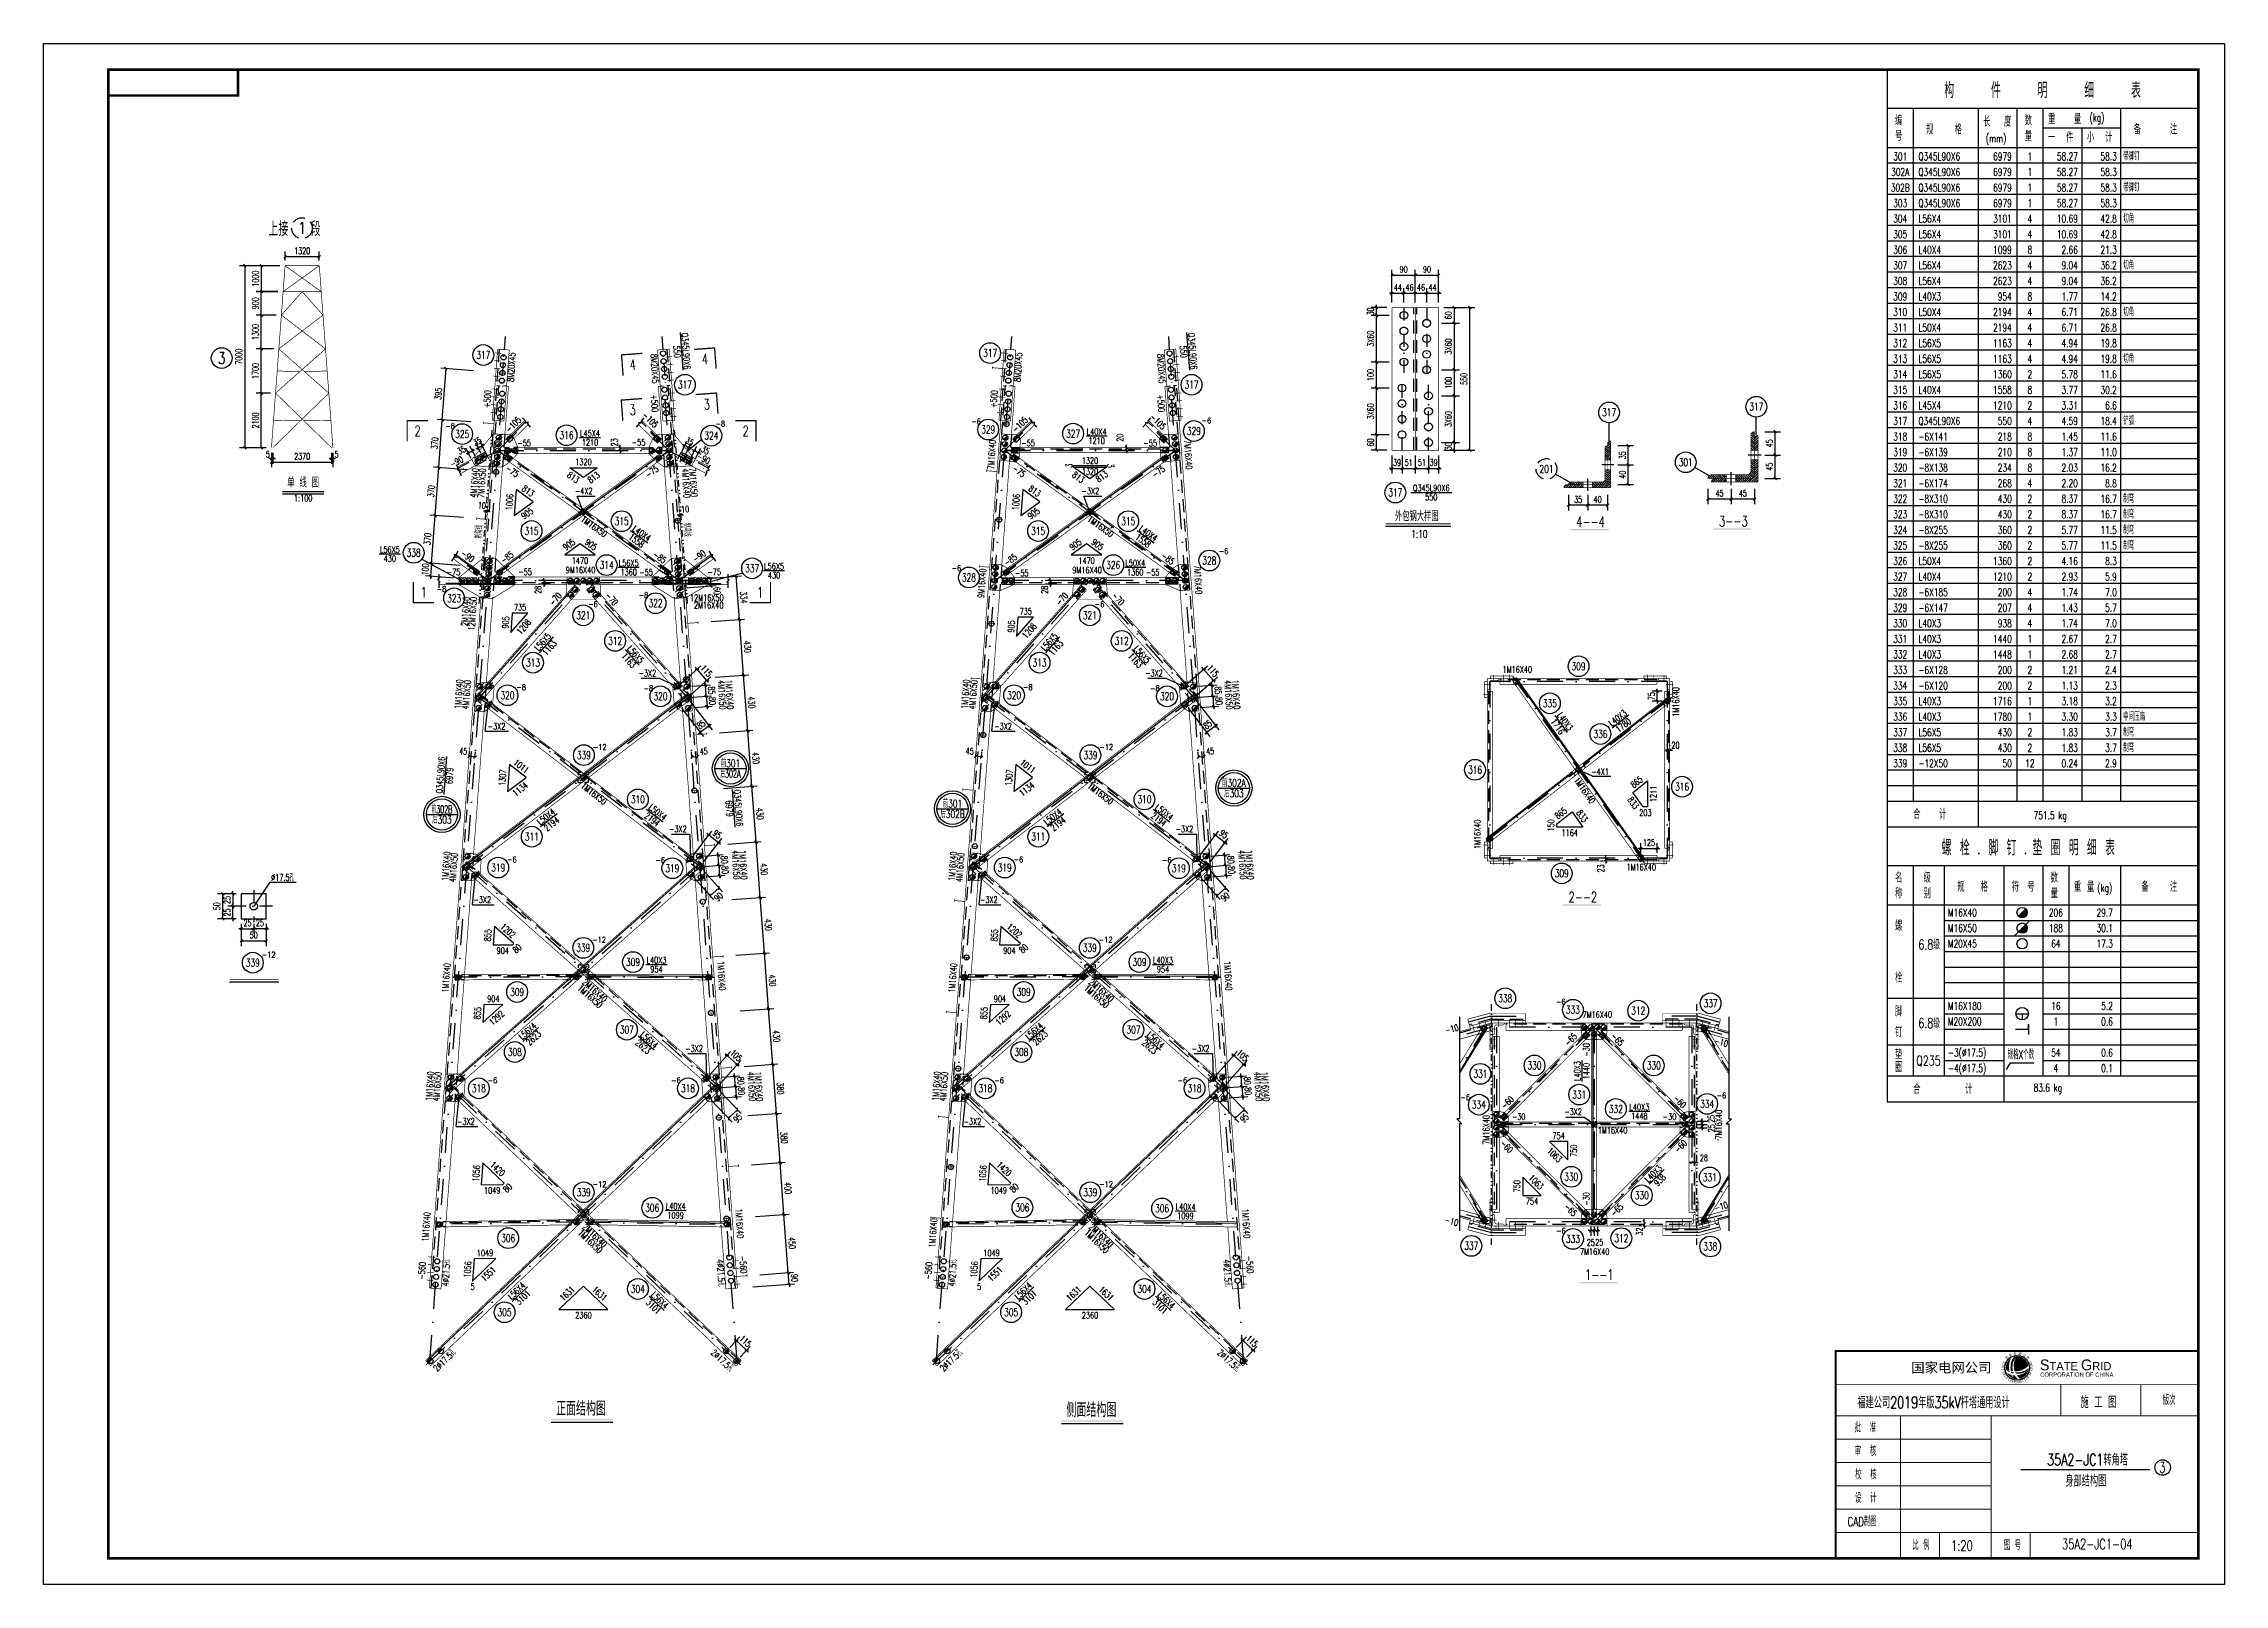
# Model space of a CAD drawing. Header units: millimetres. Extents: x 25936 to 26777, y -10793 to -10199.
import ezdxf
from ezdxf.enums import TextEntityAlignment as Align

# ---------------------------------------------------------------- set-up
doc = ezdxf.new("R2010")
doc.units = ezdxf.units.MM
doc.header["$LTSCALE"] = 10
for name, pattern in [('DASHDOT', [1, 0.5, -0.25, 0, -0.25]), ('DASHDOTX2', [2, 1, -0.5, 0, -0.5]), ('DASHED', [0.75, 0.5, -0.25]), ('DIVIDE2', [0.625, 0.25, -0.125, 0, -0.125, 0, -0.125])]:
    doc.linetypes.add(name, pattern=pattern)
for name, color, linetype in [('$TD_AUDIT_GENERATED_(11BA)', 3, 'Continuous'), ('1', 1, 'DASHED'), ('2', 1, 'Continuous'), ('3', 1, 'Continuous'), ('4', 2, 'DASHDOTX2'), ('5', 2, 'DASHDOT'), ('7', 3, 'DIVIDE2'), ('8', 3, 'Continuous')]:
    doc.layers.add(name, color=color, linetype=linetype)
doc.styles.add('$TD_AUDIT_GENERATED_(11A6)', font='')
doc.styles.add('$TD_AUDIT_GENERATED_(11A8)', font='verdanab.ttf', dxfattribs={"width": 0.8})
doc.styles.add('1-1', font='simhei.ttf')
doc.styles.add('1-2', font='')
doc.styles.add('DXT', font='simplex.shx', dxfattribs={"width": 0.72, "bigfont": 'hztxt.shx'})
doc.styles.get("Standard").update_dxf_attribs({"font": 'SIMPLEX.shx', "width": 0.7, "bigfont": 'gbhzfs.shx'})
doc.styles.get('$TD_AUDIT_GENERATED_(11A6)').set_extended_font_data('SimSun')
doc.styles.get('1-2').set_extended_font_data('STZhongsong')
doc.dimstyles.new('BZ$0', dxfattribs={"dimtxt": 2.5, "dimasz": 1, "dimexe": 2, "dimexo": 2, "dimgap": 1, "dimtad": 1, "dimdec": 0, "dimlfac": 20, "dimzin": 12, "dimdsep": 46, "dimtxsty": 'DXT', "dimblk": 'OBLIQUE', "dimcen": 0.09, "dimclrd": 1, "dimclre": 1, "dimclrt": 7, "dimadec": 4, "dimazin": 3, "dimtfac": 1.4, "dimtdec": 0, "dimtix": 1, "dimtmove": 2, "dimatfit": 3, "dimldrblk": 'OBLIQUE', "dimfxl": 1, "dimtolj": 1, "dimtzin": 0, "dimarcsym": 0})

msp = doc.modelspace()

# ---------------------------------------------------------------- texts
for s, height, width, p in [('\\M+5B9B9', 6, 0.7, (26668.658, -10219.667)), ('\\M+5BCFE', 6, 0.7, (26686.658, -10219.667)), ('\\M+5C3F7', 6, 0.7, (26704.658, -10219.667)), ('\\M+5CFB8', 6, 0.7, (26722.658, -10219.667)), ('\\M+5B1ED', 6, 0.7, (26740.658, -10219.667)), ('\\M+5B1E0', 4, 0.7, (26649.658, -10230.167)), ('\\M+5B3A4', 4, 0.7, (26683.658, -10230.667)), ('\\M+5B6C8', 4, 0.7, (26691.658, -10230.667)), ('\\M+5CAFD', 4, 0.7, (26699.658, -10230.167)), ('\\M+5D6D8', 4, 0.7, (26708.658, -10229.667)), ('\\M+5C1BF', 4, 0.7, (26718.658, -10229.667)), ('(kg)', 3, 0.7, (26724.658, -10228.667)), ('\\M+5BAC5', 4, 0.7, (26649.658, -10236.167)), ('\\M+5B9E6', 4, 0.7, (26661.658, -10233.667)), ('\\M+5B8F1', 4, 0.7, (26672.658, -10233.667)), ('(mm)', 3, 0.7, (26684.658, -10236.667)), ('\\M+5C1BF', 4, 0.7, (26699.658, -10236.167)), ('\\M+5D2BB', 4, 0.7, (26708.658, -10236.667)), ('\\M+5BCFE', 4, 0.7, (26715.658, -10236.667)), ('\\M+5D0A1', 4, 0.7, (26723.658, -10236.667)), ('\\M+5BCC6', 4, 0.7, (26730.658, -10236.667)), ('\\M+5B1B8', 4, 0.7, (26741.658, -10233.667)), ('\\M+5D7A2', 4, 0.7, (26755.658, -10233.667)), ('Q345L90X6', 3, 0.7, (26658.658, -10243.667)), ('\\M+5B4F8\\M+5BDC5\\M+5B6A4', 3, 0.7, (26737.658, -10243.667)), ('Q345L90X6', 3, 0.7, (26658.658, -10249.667)), ('Q345L90X6', 3, 0.7, (26658.658, -10255.667)), ('Q345L90X6', 3, 0.7, (26658.658, -10261.667)), ('\\M+5B4F8\\M+5BDC5\\M+5B6A4', 3, 0.7, (26737.658, -10255.667)), ('L56X4', 3, 0.7, (26658.658, -10267.667)), ('\\M+5C7D0\\M+5BDC7', 3, 0.7, (26737.658, -10267.667)), ('L56X4', 3, 0.7, (26658.658, -10273.667)), ('L40X4', 3, 0.7, (26658.658, -10279.667)), ('L56X4', 3, 0.7, (26658.658, -10285.667)), ('\\M+5C7D0\\M+5BDC7', 3, 0.7, (26737.658, -10285.667)), ('L56X4', 3, 0.7, (26658.658, -10291.667)), ('L40X3', 3, 0.7, (26658.658, -10297.667)), ('L50X4', 3, 0.7, (26658.658, -10303.667)), ('\\M+5C7D0\\M+5BDC7', 3, 0.7, (26737.658, -10303.667)), ('L50X4', 3, 0.7, (26658.658, -10309.667)), ('L56X5', 3, 0.7, (26658.658, -10315.667)), ('L56X5', 3, 0.7, (26658.658, -10321.667)), ('\\M+5C7D0\\M+5BDC7', 3, 0.7, (26737.658, -10321.667)), ('L56X5', 3, 0.7, (26658.658, -10327.667)), ('L40X4', 3, 0.7, (26658.658, -10333.667)), ('-8', 2.2, 0.7, (26194.77, -10346.263)), ('-6', 2.2, 0.7, (26293.41, -10345.435)), ('-6', 2.2, 0.7, (26382.24, -10345.094)), ('Q345L90X6', 3, 0.7, (26658.658, -10345.667)), ('L45X4', 3, 0.7, (26658.658, -10339.667)), ('\\M+5B2F9\\M+5BBA1', 3, 0.7, (26737.658, -10345.667)), ('-8', 2.2, 0.7, (26090.562, -10347.199)), ('-6X141', 3, 0.7, (26658.658, -10351.667)), ('-6X139', 3, 0.7, (26658.658, -10357.667)), ('-8X138', 3, 0.7, (26658.658, -10363.667)), ('-6X174', 3, 0.7, (26658.658, -10369.667)), ('-8X310', 3, 0.7, (26658.658, -10375.667)), ('\\M+5D6C6\\M+5CDE4', 3, 0.7, (26737.658, -10375.667)), ('4--4', 4, 0.7, (26526.705, -10385.03)), ('3--3', 4, 0.7, (26581.776, -10384.78)), ('-8X310', 3, 0.7, (26658.658, -10381.667)), ('-8X255', 3, 0.7, (26658.658, -10387.667)), ('\\M+5D6C6\\M+5CDE4', 3, 0.7, (26737.658, -10381.667)), ('\\M+5D6C6\\M+5CDE4', 3, 0.7, (26737.658, -10387.667)), ('-6', 2.2, 0.7, (26388.842, -10395.466)), ('-8X255', 3, 0.7, (26658.658, -10393.667)), ('\\M+5D6C6\\M+5CDE4', 3, 0.7, (26737.658, -10393.667)), ('-6', 2.2, 0.7, (26285.792, -10401.991)), ('L50X4', 3, 0.7, (26658.658, -10399.667)), ('L40X4', 3, 0.7, (26658.658, -10405.667)), ('-8', 2.2, 0.7, (26087.257, -10410.008)), ('-8', 2.2, 0.7, (26165.145, -10412.393)), ('-6X185', 3, 0.7, (26658.658, -10411.667)), ('-6', 2.2, 0.7, (26145.663, -10415.881)), ('-6', 2.2, 0.7, (26341.014, -10415.881)), ('-6X147', 3, 0.7, (26658.658, -10417.667)), ('L40X3', 3, 0.7, (26658.658, -10423.667)), ('L40X3', 3, 0.7, (26658.658, -10429.667)), ('L40X3', 3, 0.7, (26658.658, -10435.667)), ('-6X128', 3, 0.7, (26658.658, -10441.667)), ('-6X120', 3, 0.7, (26658.658, -10447.667)), ('-8', 2.2, 0.7, (26117.975, -10447.883)), ('-8', 2.2, 0.7, (26167.03, -10448.303)), ('-8', 2.2, 0.7, (26313.327, -10447.883)), ('-8', 2.2, 0.7, (26362.381, -10448.303)), ('L40X3', 3, 0.7, (26658.658, -10453.667)), ('L40X3', 3, 0.7, (26658.658, -10459.667)), ('\\M+5D6D0\\M+5BCE4\\M+5D1B9\\M+5B1E2', 3, 0.7, (26737.658, -10459.667)), ('-12', 2.2, 0.7, (26147.429, -10470.977)), ('-12', 2.2, 0.7, (26342.781, -10470.977)), ('L56X5', 3, 0.7, (26658.658, -10465.667)), ('L56X5', 3, 0.7, (26658.658, -10471.667)), ('\\M+5D6C6\\M+5CDE4', 3, 0.7, (26737.658, -10465.667)), ('\\M+5D6C6\\M+5CDE4', 3, 0.7, (26737.658, -10471.667)), ('-12X50', 3, 0.7, (26658.658, -10477.667)), ('\\M+5BACF', 4, 0.7, (26656.658, -10497.667)), ('\\M+5BCC6', 4, 0.7, (26666.658, -10497.667)), (' 751.5 kg', 3, 0.7, (26701.658, -10497.667)), ('-6', 2.2, 0.7, (26114.384, -10514.33)), ('-6', 2.2, 0.7, (26171.616, -10514.579)), ('-6', 2.2, 0.7, (26309.736, -10514.33)), ('-6', 2.2, 0.7, (26366.968, -10514.579)), ('\\M+5C2DD', 6, 0.7, (26667.658, -10511.667)), ('\\M+5CBA8', 6, 0.7, (26674.658, -10511.667)), ('\\M+5BDC5', 6, 0.7, (26685.658, -10511.667)), ('\\M+5B6A4', 6, 0.7, (26692.658, -10511.667)), ('\\M+5B5E6', 6, 0.7, (26702.658, -10511.667)), ('\\M+5C8A6', 6, 0.7, (26709.658, -10511.667)), ('\\M+5C3F7', 6, 0.7, (26716.658, -10511.667)), ('\\M+5CFB8', 6, 0.7, (26723.658, -10511.667)), ('\\M+5B1ED', 6, 0.7, (26730.658, -10511.667)), ('\\M+5C3FB', 4, 0.7, (26649.658, -10522.167)), ('\\M+5BCB6', 4, 0.7, (26660.658, -10522.167)), ('\\M+5CAFD', 4, 0.7, (26709.658, -10522.167)), ('2--2', 4, 0.7, (26523.733, -10529.704)), ('\\M+5B3C6', 4, 0.7, (26649.658, -10528.167)), ('\\M+5B1F0', 4, 0.7, (26660.658, -10528.167)), ('\\M+5B9E6', 4, 0.7, (26673.658, -10525.667)), ('\\M+5B8F1', 4, 0.7, (26682.658, -10525.667)), ('\\M+5B7FB', 4, 0.7, (26694.658, -10525.667)), ('\\M+5BAC5', 4, 0.7, (26700.658, -10525.667)), ('\\M+5C1BF', 4, 0.7, (26709.658, -10528.167)), ('\\M+5D6D8', 4, 0.7, (26718.658, -10525.667)), ('\\M+5C1BF', 4, 0.7, (26723.658, -10525.667)), ('(kg)', 3, 0.7, (26727.658, -10525.667)), ('\\M+5B1B8', 4, 0.7, (26744.658, -10525.667)), ('\\M+5D7A2', 4, 0.7, (26755.658, -10525.667)), ('\\M+5C2DD', 4, 0.7, (26649.658, -10540.667)), ('M16X40', 3, 0.7, (26670.058, -10535.167)), ('-12', 2.2, 0.7, (26147.196, -10545.268)), ('-12', 2.2, 0.7, (26342.547, -10545.268)), ('6.8\\M+5BCB6', 3.8, 0.7, (26658.658, -10547.901)), ('M16X50', 3, 0.7, (26670.058, -10541.167)), ('M20X45', 3, 0.7, (26670.058, -10547.167)), ('-12', 2.2, 0.7, (26019.762, -10550.989)), ('\\M+5CBA8', 4, 0.7, (26649.658, -10560.667)), ('-6', 2.2, 0.7, (26518.906, -10569.141)), ('\\M+5BDC5', 4, 0.7, (26649.658, -10573.667)), ('M16X180', 3, 0.7, (26670.058, -10571.167)), ('\\M+5B6A4', 4, 0.7, (26649.658, -10581.667)), ('6.8\\M+5BCB6', 3.8, 0.7, (26658.658, -10578.188)), ('M20X200', 3, 0.7, (26670.058, -10577.167)), ('\\M+5B5E6', 4, 0.7, (26649.658, -10590.167)), ('-3(%%C17.5)', 3, 0.7, (26670.058, -10589.167)), ('\\M+5B9E6\\M+5B8F1X\\M+5B8F6\\M+5CAFD', 3.5, 0.6, (26693.058, -10590.167)), ('\\M+5C8A6', 4, 0.7, (26649.658, -10595.167)), ('Q235', 3.8, 0.7, (26657.858, -10592.667)), ('-4(%%C17.5)', 3, 0.7, (26670.058, -10595.167)), ('-6', 2.2, 0.7, (26106.924, -10599.445)), ('-6', 2.2, 0.7, (26177.661, -10599.445)), ('-6', 2.2, 0.7, (26302.276, -10599.445)), ('-6', 2.2, 0.7, (26373.013, -10599.445)), ('-6', 2.2, 0.7, (26482.03, -10605.994)), ('-6', 2.2, 0.7, (26580.838, -10605.269)), ('\\M+5BACF', 4, 0.7, (26656.658, -10603.667)), ('\\M+5BCC6', 4, 0.7, (26676.658, -10603.667)), (' 83.6 kg', 3, 0.7, (26701.658, -10602.667)), ('-12', 2.2, 0.7, (26147.37, -10639.503)), ('-12', 2.2, 0.7, (26342.721, -10639.503)), ('-6', 2.2, 0.7, (26518.936, -10657.484)), ('1--1', 4, 0.7, (26530.086, -10675.261)), ('1:20', 4, 0.7, (26671.253, -10779.775)), ('35A2-JC1-04', 4, 0.7, (26714.03, -10779.131))]:
    msp.add_text(s, height=height, dxfattribs=dict(width=width)).set_placement(p)
for s, height, width, p in [('301', 3, 0.7, (26651.658, -10243.667)), ('1', 3, 0.7, (26701.658, -10243.667)), ('302A', 3, 0.7, (26651.658, -10249.667)), ('1', 3, 0.7, (26701.658, -10249.667)), ('302B', 3, 0.7, (26651.658, -10255.667)), ('303', 3, 0.7, (26651.658, -10261.667)), ('1', 3, 0.7, (26701.658, -10255.667)), ('1', 3, 0.7, (26701.658, -10261.667)), ('304', 3, 0.7, (26651.658, -10267.667)), ('4', 3, 0.7, (26701.658, -10267.667)), ('305', 3, 0.7, (26651.658, -10273.667)), ('306', 3, 0.7, (26651.658, -10279.667)), ('4', 3, 0.7, (26701.658, -10273.667)), ('8', 3, 0.7, (26701.658, -10279.667)), ('307', 3, 0.7, (26651.658, -10285.667)), ('4', 3, 0.7, (26701.658, -10285.667)), ('308', 3, 0.7, (26651.658, -10291.667)), ('4', 3, 0.7, (26701.658, -10291.667)), ('309', 3, 0.7, (26651.658, -10297.667)), ('310', 3, 0.7, (26651.658, -10303.667)), ('8', 3, 0.7, (26701.658, -10297.667)), ('4', 3, 0.7, (26701.658, -10303.667)), ('311', 3, 0.7, (26651.658, -10309.667)), ('4', 3, 0.7, (26701.658, -10309.667)), ('312', 3, 0.7, (26651.658, -10315.667)), ('313', 3, 0.7, (26651.658, -10321.667)), ('4', 3, 0.7, (26701.658, -10315.667)), ('4', 3, 0.7, (26701.658, -10321.667)), ('314', 3, 0.7, (26651.658, -10327.667)), ('2', 3, 0.7, (26701.658, -10327.667)), ('315', 3, 0.7, (26651.658, -10333.667)), ('8', 3, 0.7, (26701.658, -10333.667)), ('316', 3, 0.7, (26651.658, -10339.667)), ('317', 3, 0.7, (26651.658, -10345.667)), ('2', 3, 0.7, (26701.658, -10339.667)), ('4', 3, 0.7, (26701.658, -10345.667)), ('-55', 2.5, 0.7, (26120.979, -10353.87)), ('L45X4', 2.5, 0.7, (26146.395, -10350.149)), ('1210', 2.5, 0.7, (26146.395, -10353.649)), ('-55', 2.5, 0.7, (26165.083, -10353.649)), ('-55', 2.5, 0.7, (26315.331, -10353.87)), ('L40X4', 2.5, 0.7, (26341.747, -10349.517)), ('1210', 2.5, 0.7, (26341.747, -10353.017)), ('-55', 2.5, 0.7, (26362.404, -10353.927)), ('318', 3, 0.7, (26651.658, -10351.667)), ('8', 3, 0.7, (26701.658, -10351.667)), ('319', 3, 0.7, (26651.658, -10357.667)), ('320', 3, 0.7, (26651.658, -10363.667)), ('8', 3, 0.7, (26701.658, -10357.667)), ('8', 3, 0.7, (26701.658, -10363.667)), ('Q345L90X6', 2.5, 0.7, (26470.804, -10371.235)), ('321', 3, 0.7, (26651.658, -10369.667)), ('4', 3, 0.7, (26701.658, -10369.667)), ('550', 2.5, 0.7, (26470.804, -10374.735)), ('322', 3, 0.7, (26651.658, -10375.667)), ('2', 3, 0.7, (26701.658, -10375.667)), ('323', 3, 0.7, (26651.658, -10381.667)), ('324', 3, 0.7, (26651.658, -10387.667)), ('2', 3, 0.7, (26701.658, -10381.667)), ('2', 3, 0.7, (26701.658, -10387.667)), ('L56X5', 2.5, 0.7, (26069.183, -10394.985)), ('325', 3, 0.7, (26651.658, -10393.667)), ('2', 3, 0.7, (26701.658, -10393.667)), ('430', 2.5, 0.7, (26069.183, -10398.485)), ('-55', 2.5, 0.7, (26121.333, -10403.54)), ('L56X5', 2.5, 0.7, (26161.286, -10400.16)), ('1360', 2.5, 0.7, (26161.286, -10403.66)), ('-55', 2.5, 0.7, (26167.998, -10403.759)), ('L56X5', 2.5, 0.7, (26217.367, -10401.4)), ('430', 2.5, 0.7, (26217.367, -10404.9)), ('-55', 2.5, 0.7, (26312.897, -10404.038)), ('L50X4', 2.5, 0.7, (26356.638, -10400.16)), ('1360', 2.5, 0.7, (26356.638, -10403.66)), ('-55', 2.5, 0.7, (26363.35, -10403.759)), ('326', 3, 0.7, (26651.658, -10399.667)), ('327', 3, 0.7, (26651.658, -10405.667)), ('2', 3, 0.7, (26701.658, -10399.667)), ('2', 3, 0.7, (26701.658, -10405.667)), ('328', 3, 0.7, (26651.658, -10411.667)), ('4', 3, 0.7, (26701.658, -10411.667)), ('329', 3, 0.7, (26651.658, -10417.667)), ('4', 3, 0.7, (26701.658, -10417.667)), ('330', 3, 0.7, (26651.658, -10423.667)), ('331', 3, 0.7, (26651.658, -10429.667)), ('4', 3, 0.7, (26701.658, -10423.667)), ('1', 3, 0.7, (26701.658, -10429.667)), ('332', 3, 0.7, (26651.658, -10435.667)), ('1', 3, 0.7, (26701.658, -10435.667)), ('333', 3, 0.7, (26651.658, -10441.667)), ('334', 3, 0.7, (26651.658, -10447.667)), ('2', 3, 0.7, (26701.658, -10441.667)), ('2', 3, 0.7, (26701.658, -10447.667)), ('335', 3, 0.7, (26651.658, -10453.667)), ('1', 3, 0.7, (26701.658, -10453.667)), ('336', 3, 0.7, (26651.658, -10459.667)), ('1', 3, 0.7, (26701.658, -10459.667)), ('337', 3, 0.7, (26651.658, -10465.667)), ('338', 3, 0.7, (26651.658, -10471.667)), ('2', 3, 0.7, (26701.658, -10465.667)), ('2', 3, 0.7, (26701.658, -10471.667)), ('\\M+5BAF3302A', 3, 0.6, (26200.533, -10481.64)), ('\\M+5C7B0301', 3, 0.7, (26200.533, -10477.64)), ('339', 3, 0.7, (26651.658, -10477.667)), ('12', 3, 0.7, (26701.658, -10477.667)), ('\\M+5C7B0302A', 3, 0.7, (26394.676, -10485.197)), ('\\M+5BAF3303', 3, 0.7, (26394.676, -10489.197)), ('\\M+5C7B0302B', 3, 0.6, (26089.258, -10495.343)), ('\\M+5BAF3302B', 3, 0.7, (26286.164, -10497.179)), ('\\M+5C7B0301', 3, 0.7, (26286.164, -10493.179)), ('\\M+5BAF3303', 3, 0.7, (26089.258, -10499.343)), ('206', 3, 0.7, (26711.658, -10535.167)), ('188', 3, 0.7, (26711.658, -10541.167)), ('64', 3, 0.7, (26711.658, -10547.167)), ('16', 3, 0.7, (26711.658, -10571.167)), ('1', 3, 0.7, (26711.658, -10577.167)), ('54', 3, 0.7, (26711.658, -10589.167)), ('4', 3, 0.7, (26711.658, -10595.167)), ('-30', 2.5, 0.7, (26504.505, -10613.603)), ('L40X3', 2.5, 0.7, (26551.051, -10609.878)), ('1448', 2.5, 0.7, (26551.051, -10613.378)), ('-30', 2.5, 0.7, (26562.696, -10613.603)), ('35A2-JC1\\M+5D7AA\\M+5BDC7\\M+5CBFE', 4.5, 0.7, (26723.874, -10746.854))]:
    msp.add_text(s, height=height, dxfattribs=dict(width=width)).set_placement(p, align=Align.CENTER)
at = {"width": 0.7}
for s, p in [('6979', (26694.658, -10243.667)), ('58.27', (26720.158, -10243.667)), ('58.3', (26735.158, -10243.667)), ('6979', (26694.658, -10249.667)), ('58.27', (26720.158, -10249.667)), ('58.3', (26735.158, -10249.667)), ('6979', (26694.658, -10255.667)), ('6979', (26694.658, -10261.667)), ('58.27', (26720.158, -10255.667)), ('58.27', (26720.158, -10261.667)), ('58.3', (26735.158, -10255.667)), ('58.3', (26735.158, -10261.667)), ('3101', (26694.658, -10267.667)), ('10.69', (26720.158, -10267.667)), ('42.8', (26735.158, -10267.667)), ('3101', (26694.658, -10273.667)), ('1099', (26694.658, -10279.667)), ('10.69', (26720.158, -10273.667)), ('2.66', (26720.158, -10279.667)), ('42.8', (26735.158, -10273.667)), ('21.3', (26735.158, -10279.667)), ('2623', (26694.658, -10285.667)), ('9.04', (26720.158, -10285.667)), ('36.2', (26735.158, -10285.667)), ('2623', (26694.658, -10291.667)), ('9.04', (26720.158, -10291.667)), ('36.2', (26735.158, -10291.667)), ('2194', (26694.658, -10303.667)), ('954', (26694.658, -10297.667)), ('6.71', (26720.158, -10303.667)), ('1.77', (26720.158, -10297.667)), ('26.8', (26735.158, -10303.667)), ('14.2', (26735.158, -10297.667)), ('2194', (26694.658, -10309.667)), ('6.71', (26720.158, -10309.667)), ('26.8', (26735.158, -10309.667)), ('1163', (26694.658, -10315.667)), ('1163', (26694.658, -10321.667)), ('4.94', (26720.158, -10315.667)), ('4.94', (26720.158, -10321.667)), ('19.8', (26735.158, -10315.667)), ('19.8', (26735.158, -10321.667)), ('1360', (26694.658, -10327.667)), ('5.78', (26720.158, -10327.667)), ('11.6', (26735.158, -10327.667)), ('1558', (26694.658, -10333.667)), ('3.77', (26720.158, -10333.667)), ('30.2', (26735.158, -10333.667)), ('1210', (26694.658, -10339.667)), ('550', (26694.658, -10345.667)), ('3.31', (26720.158, -10339.667)), ('4.59', (26720.158, -10345.667)), ('18.4', (26735.158, -10345.667)), ('6.6', (26735.158, -10339.667)), ('218', (26694.658, -10351.667)), ('1.45', (26720.158, -10351.667)), ('11.6', (26735.158, -10351.667)), ('210', (26694.658, -10357.667)), ('234', (26694.658, -10363.667)), ('2.03', (26720.158, -10363.667)), ('1.37', (26720.158, -10357.667)), ('11.0', (26735.158, -10357.667)), ('16.2', (26735.158, -10363.667)), ('268', (26694.658, -10369.667)), ('2.20', (26720.158, -10369.667)), ('8.8', (26735.158, -10369.667)), ('430', (26694.658, -10375.667)), ('8.37', (26720.158, -10375.667)), ('16.7', (26735.158, -10375.667)), ('430', (26694.658, -10381.667)), ('360', (26694.658, -10387.667)), ('8.37', (26720.158, -10381.667)), ('5.77', (26720.158, -10387.667)), ('16.7', (26735.158, -10381.667)), ('11.5', (26735.158, -10387.667)), ('360', (26694.658, -10393.667)), ('5.77', (26720.158, -10393.667)), ('11.5', (26735.158, -10393.667)), ('1360', (26694.658, -10399.667)), ('1210', (26694.658, -10405.667)), ('4.16', (26720.158, -10399.667)), ('2.93', (26720.158, -10405.667)), ('8.3', (26735.158, -10399.667)), ('5.9', (26735.158, -10405.667)), ('200', (26694.658, -10411.667)), ('1.74', (26720.158, -10411.667)), ('7.0', (26735.158, -10411.667)), ('207', (26694.658, -10417.667)), ('1.43', (26720.158, -10417.667)), ('5.7', (26735.158, -10417.667)), ('1440', (26694.658, -10429.667)), ('938', (26694.658, -10423.667)), ('2.67', (26720.158, -10429.667)), ('1.74', (26720.158, -10423.667)), ('7.0', (26735.158, -10423.667)), ('2.7', (26735.158, -10429.667)), ('1448', (26694.658, -10435.667)), ('2.68', (26720.158, -10435.667)), ('2.7', (26735.158, -10435.667)), ('200', (26694.658, -10441.667)), ('200', (26694.658, -10447.667)), ('1.21', (26720.158, -10441.667)), ('1.13', (26720.158, -10447.667)), ('2.4', (26735.158, -10441.667)), ('2.3', (26735.158, -10447.667)), ('1716', (26694.658, -10453.667)), ('3.18', (26720.158, -10453.667)), ('3.2', (26735.158, -10453.667)), ('1780', (26694.658, -10459.667)), ('3.30', (26720.158, -10459.667)), ('3.3', (26735.158, -10459.667)), ('430', (26694.658, -10465.667)), ('430', (26694.658, -10471.667)), ('1.83', (26720.158, -10465.667)), ('1.83', (26720.158, -10471.667)), ('3.7', (26735.158, -10465.667)), ('3.7', (26735.158, -10471.667)), ('50', (26694.658, -10477.667)), ('0.24', (26720.158, -10477.667)), ('2.9', (26735.158, -10477.667)), ('29.7', (26733.658, -10535.167)), ('30.1', (26733.658, -10541.167)), ('17.3', (26733.658, -10547.167)), ('5.2', (26733.658, -10571.167)), ('0.6', (26733.658, -10577.167)), ('0.6', (26733.658, -10589.167)), ('0.1', (26733.658, -10595.167))]:
    msp.add_text(s, height=3, dxfattribs=at).set_placement(p, align=Align.RIGHT)
for s, height, p in [('\\M+5C9CF\\M+5BDD3   \\M+5B6CE', 5.5, (26032.404, -10269.796)), ('3', 4.5, (26004.329, -10319.89)), ('\\M+5B5A5 \\M+5CFDF \\M+5CDBC', 4, (26035.752, -10367.58)), ('1:100', 2.5, (26035.752, -10373.88)), ('\\M+5D5FD\\M+5C3E6\\M+5BDE1\\M+5B9B9\\M+5CDBC', 5.5, (26142.888, -10724.589)), ('\\M+5B2E0\\M+5C3E6\\M+5BDE1\\M+5B9B9\\M+5CDBC', 5.5, (26339.725, -10725.089)), ('3', 4, (26752.717, -10747.611)), ('\\M+5C9ED\\M+5B2BF\\M+5BDE1\\M+5B9B9\\M+5CDBC', 4.5, (26723.233, -10752.521))]:
    msp.add_text(s, height=height, dxfattribs=at).set_placement(p, align=Align.MIDDLE)
for s, height, p in [('317', 3, (26105.237, -10318.717)), ('317', 3, (26300.672, -10317.968)), ('317', 3, (26182.983, -10330.171)), ('317', 3, (26378.334, -10330.171)), ('317', 3, (26539.359, -10340.849)), ('317', 3, (26596.146, -10338.669)), ('325', 3, (26097.07, -10349.199)), ('316', 3, (26137.333, -10349.649)), ('324', 3, (26193.167, -10349.802)), ('329', 3, (26299.919, -10347.434)), ('327', 3, (26332.684, -10349.017)), ('329', 3, (26379.26, -10348.013)), ('301', 3, (26568.92, -10360.069)), ('317', 3, (26456.929, -10371.735)), ('315', 3, (26123.827, -10386.571)), ('315', 3, (26158.561, -10382.777)), ('315', 3, (26319.179, -10386.571)), ('315', 3, (26353.912, -10382.777)), ('\\M+5CDE2\\M+5B0FC\\M+5B8D6\\M+5B4F3\\M+5D1F9\\M+5CDBC', 4, (26465.224, -10380.75)), ('338', 3, (26078.353, -10394.96)), ('314', 3, (26152.803, -10399.711)), ('337', 3, (26208.884, -10400.952)), ('328', 3, (26292.492, -10404.487)), ('326', 3, (26348.155, -10399.711)), ('328', 3, (26385.207, -10397.948)), ('323', 3, (26093.957, -10412.503)), ('321', 3, (26143.774, -10419.064)), ('322', 3, (26171.654, -10414.393)), ('321', 3, (26339.125, -10419.064)), ('312', 3, (26156.052, -10428.936)), ('312', 3, (26351.403, -10428.936)), ('313', 3, (26124.4, -10437.318)), ('313', 3, (26319.752, -10437.318)), ('309', 3, (26527.601, -10438.709)), ('320', 3, (26114.547, -10449.883)), ('320', 3, (26173.539, -10450.303)), ('320', 3, (26309.898, -10449.883)), ('320', 3, (26368.89, -10450.303)), ('335', 3, (26516.537, -10452.995)), ('336', 3, (26536.028, -10464.815)), ('339', 3, (26144.001, -10472.977)), ('339', 3, (26339.352, -10472.977)), ('316', 3, (26487.676, -10478.634)), ('316', 3, (26567.526, -10485.134)), ('310', 3, (26164.82, -10490.054)), ('310', 3, (26360.171, -10490.054)), ('311', 3, (26123.913, -10504.418)), ('311', 3, (26319.264, -10504.418)), ('319', 3, (26110.956, -10516.33)), ('319', 3, (26178.125, -10516.579)), ('319', 3, (26306.307, -10516.33)), ('319', 3, (26373.476, -10516.579)), ('309', 3, (26521.101, -10518.559)), ('339', 3, (26143.767, -10547.268)), ('339', 3, (26339.119, -10547.268)), ('339', 3, (26016.333, -10552.989)), ('309', 3, (26162.946, -10552.759)), ('309', 3, (26358.298, -10552.759)), ('309', 3, (26118.263, -10564.283)), ('309', 3, (26313.614, -10564.283)), ('338', 3, (26499.327, -10566.714)), ('333', 3, (26525.415, -10571.141)), ('312', 3, (26550.6, -10571.503)), ('337', 3, (26578.528, -10568.655)), ('307', 3, (26160.577, -10578.819)), ('307', 3, (26355.929, -10578.819)), ('308', 3, (26117.351, -10587.431)), ('308', 3, (26312.702, -10587.431)), ('331', 3, (26489.75, -10595.852)), ('330', 3, (26510.606, -10592.614)), ('330', 3, (26556.594, -10592.614)), ('318', 3, (26103.496, -10601.445)), ('318', 3, (26184.17, -10601.445)), ('318', 3, (26298.848, -10601.445)), ('318', 3, (26379.521, -10601.445)), ('331', 3, (26527.85, -10603.853)), ('334', 3, (26489.138, -10607.725)), ('332', 3, (26541.988, -10609.378)), ('334', 3, (26577.191, -10607.444)), ('330', 3, (26524.779, -10635.545)), ('331', 3, (26578.21, -10635.763)), ('339', 3, (26143.941, -10641.503)), ('306', 3, (26170.365, -10647.495)), ('306', 3, (26313.112, -10647.372)), ('339', 3, (26339.293, -10641.503)), ('306', 3, (26366.995, -10647.729)), ('330', 3, (26551.985, -10642.675)), ('306', 3, (26114.83, -10659.193)), ('337', 3, (26486.26, -10662.162)), ('333', 3, (26525.445, -10659.484)), ('312', 3, (26544.1, -10659.203)), ('338', 3, (26578.369, -10662.408)), ('304', 3, (26164.837, -10678.785)), ('304', 3, (26360.188, -10678.785)), ('305', 3, (26113.423, -10687.758)), ('305', 3, (26308.774, -10687.758))]:
    msp.add_text(s, height=height, dxfattribs=at).set_placement(p, align=Align.MIDDLE_CENTER)
for s, rotation, p in [('550', 274.2772, (26178.65, -10317.551)), ('Q345L90X6', 274.2772, (26182.14, -10317.29)), ('550', 274.2772, (26374.001, -10317.551)), ('Q345L90X6', 274.2772, (26377.492, -10317.29)), ('+500', 85.7228, (26108.005, -10335.76)), ('+500', 274.2772, (26169.991, -10337.428)), ('+500', 85.7228, (26303.356, -10335.76)), ('+500', 274.2772, (26365.343, -10337.428)), ('-105', 44.2568, (26117.669, -10346.445)), ('-105', 315.7432, (26168.758, -10344.632)), ('-105', 44.2568, (26313.02, -10346.445)), ('-105', 315.7432, (26364.559, -10345.374)), ('-90', 27.5845, (26095.491, -10360.914)), ('-90', 332.4155, (26189.606, -10359.741)), ('-75', 324.2892, (26115.719, -10364.549)), ('-75', 35.7108, (26170.986, -10364.71)), ('-75', 324.2892, (26311.07, -10364.549)), ('-75', 35.7108, (26366.338, -10364.71)), ('L40X4', 324.2892, (26165.627, -10388.473)), ('L40X4', 324.2892, (26360.979, -10388.473)), ('-85', 35.7108, (26115.122, -10397.755)), ('1558', 324.2892, (26163.584, -10391.315)), ('-90', 35.6279, (26189.199, -10397.271)), ('1558', 324.2892, (26358.936, -10391.315)), ('-75', 358.779, (26093.719, -10403.603)), ('-90', 324.3721, (26098.467, -10397.271)), ('-85', 324.2892, (26172.544, -10397.755)), ('-75', 1.221, (26194.313, -10403.627)), ('-85', 35.7108, (26309.253, -10398.663)), ('-85', 324.2892, (26368.54, -10398.192)), ('-70', 48.3575, (26133.92, -10413.602)), ('-70', 311.6425, (26153.745, -10413.602)), ('-70', 48.3575, (26329.272, -10413.602)), ('-70', 311.6425, (26349.097, -10413.602)), ('L56X5', 48.3575, (26129.062, -10430.124)), ('L56X5', 48.3575, (26324.414, -10430.124)), ('1163', 48.3575, (26131.678, -10432.45)), ('1163', 311.6425, (26160.402, -10437.288)), ('L56X5', 311.6425, (26163.018, -10434.963)), ('1163', 48.3575, (26327.029, -10432.45)), ('1163', 311.6425, (26355.754, -10437.288)), ('L56X5', 311.6425, (26358.369, -10434.963)), ('1716', 305.2259, (26518.496, -10462.706)), ('L40X3', 305.2259, (26521.355, -10460.687)), ('L40X3', 37.8169, (26543.494, -10459.653)), ('1780', 37.8169, (26545.64, -10462.418)), ('Q345L90X6', 85.7228, (26089.988, -10480.755)), ('6979', 85.7228, (26093.478, -10481.016)), ('Q345L90X6', 274.2772, (26202.344, -10493.419)), ('L50X4', 37.4423, (26130.196, -10497.717)), ('2194', 322.5577, (26169.583, -10498.74)), ('L50X4', 322.5577, (26171.711, -10495.961)), ('6979', 274.2772, (26198.854, -10493.68)), ('L50X4', 37.4423, (26325.548, -10497.717)), ('2194', 322.5577, (26364.935, -10498.74)), ('L50X4', 322.5577, (26367.063, -10495.961)), ('2194', 37.4423, (26132.324, -10500.496)), ('2194', 37.4423, (26327.675, -10500.496)), ('L40X3', 359.7855, (26172.007, -10553.293)), ('954', 359.7855, (26171.994, -10556.793)), ('L40X3', 359.7855, (26367.358, -10553.293)), ('954', 359.7855, (26367.345, -10556.793)), ('L56X4', 41.4911, (26123.145, -10580.304)), ('2623', 41.4911, (26125.464, -10582.925)), ('L56X4', 318.5089, (26168.359, -10583.699)), ('L56X4', 41.4911, (26318.497, -10580.304)), ('2623', 41.4911, (26320.816, -10582.925)), ('L56X4', 318.5089, (26363.711, -10583.699)), ('-10', 15.1787, (26479.019, -10579.74)), ('2623', 318.5089, (26166.04, -10586.321)), ('2623', 318.5089, (26361.392, -10586.321)), ('-65', 44.8476, (26525.454, -10583.488)), ('-30', 90, (26531.85, -10586.617)), ('-65', 315.1524, (26541.747, -10583.488)), ('-10', 344.8213, (26582.338, -10584.862)), ('L40X3', 90, (26528.35, -10594.79)), ('1440', 90, (26531.85, -10594.79)), ('-60', 44.8476, (26501.047, -10607.765)), ('-60', 315.1524, (26565.799, -10607.412)), ('-60', 44.8476, (26567.818, -10624.622)), ('-60', 315.1524, (26498.993, -10624.726)), ('L40X3', 44.8476, (26557.353, -10635.221)), ('938', 44.8476, (26559.821, -10637.702)), ('L40X4', 359.0426, (26179.417, -10648.146)), ('L40X4', 359.0426, (26376.047, -10648.38)), ('-65', 315.1524, (26523.654, -10649.179)), ('-30', 90, (26531.85, -10644.089)), ('-65', 44.8476, (26543.234, -10649.215)), ('-10', 15.1787, (26582.884, -10648.134)), ('1099', 359.0426, (26179.359, -10651.646)), ('1099', 359.0426, (26375.989, -10651.879)), ('-10', 344.8213, (26478.324, -10653.899)), ('-560', 85.7228, (26082.788, -10671.868)), ('-560', 274.2772, (26204.203, -10669.483)), ('-560', 85.7228, (26278.139, -10671.868)), ('-560', 274.2772, (26399.555, -10669.483)), ('L56X4', 43.6507, (26118.944, -10680.417)), ('3101', 43.6507, (26121.36, -10682.95)), ('L56X4', 316.3493, (26172.429, -10683.955)), ('L56X4', 43.6507, (26314.296, -10680.417)), ('3101', 43.6507, (26316.712, -10682.95)), ('L56X4', 316.3493, (26367.781, -10683.955)), ('3101', 316.3493, (26170.013, -10686.487)), ('3101', 316.3493, (26365.365, -10686.487))]:
    msp.add_text(s, height=2.5, rotation=rotation, dxfattribs=at).set_placement(p, align=Align.CENTER)
at = {"color": 2, "width": 0.7}
for s, rotation, p in [('4', 3.426709, (26190.678, -10320.33)), ('4', 5.127653, (26162.889, -10322.409)), ('3', 3.426709, (26191.391, -10337.714)), ('3', 5.127587, (26162.776, -10339.854)), ('2', 360, (26079.864, -10347.975)), ('1', 360, (26211.979, -10410.219))]:
    msp.add_text(s, height=4, rotation=rotation, dxfattribs=at).set_placement(p, align=Align.MIDDLE)
for s, p in [('2', (26206.413, -10347.975)), ('1', (26082.24, -10410.219))]:
    msp.add_text(s, height=4, dxfattribs=at).set_placement(p, align=Align.MIDDLE)
at = {"color": 0, "width": 0.7}
msp.add_text('1:10', height=3, dxfattribs=at).set_placement((26463.078, -10389.198))
at = {"layer": '1', "width": 0.7}
msp.add_text('1', height=4.5, dxfattribs=at).set_placement((26035.304, -10269.796), align=Align.MIDDLE)
msp.add_text('201', height=3, dxfattribs=at).set_placement((26515.233, -10362.649), align=Align.MIDDLE_CENTER)
at = {"layer": '1', "color": 1, "width": 0.7}
msp.add_text('%%c17.5\\M+5BFD7', height=2.5, dxfattribs=at).set_placement((26023.364, -10521.385))
at = {"layer": '2', "width": 0.7}
for s, p in [('-4X2', (26140.565, -10372.38)), ('-3X2', (26335.916, -10372.38)), ('-3X2', (26165.108, -10442.601)), ('-3X2', (26360.46, -10442.601)), ('-3X2', (26106.927, -10463.087)), ('-3X2', (26302.278, -10463.087)), ('-4X1', (26532.521, -10480.601)), ('-3X2', (26176.858, -10502.695)), ('-3X2', (26372.209, -10502.695)), ('-3X2', (26101.423, -10529.956)), ('-3X2', (26296.774, -10529.956)), ('-3X2', (26183.072, -10587.344)), ('-3X2', (26378.423, -10587.344)), ('-3X2', (26095.114, -10615.492)), ('-3X2', (26290.465, -10615.492)), ('-3X2', (26522.081, -10611.693))]:
    msp.add_text(s, height=2.5, dxfattribs=at).set_placement(p)
at = {"layer": '3', "width": 0.7}
for s, rotation, p in [('8M20X45', 86.5725, (26118.099, -10323.512)), ('8M20X45', 273.4275, (26169.351, -10324.094)), ('8M20X45', 86.5725, (26313.451, -10323.512)), ('8M20X45', 273.4275, (26364.702, -10324.094)), ('7M16X40', 86.5725, (26303.286, -10357.248)), ('7M16X40', 273.4275, (26375.083, -10357.248)), ('4M16X40', 85.7228, (26103.804, -10368.13)), ('7M16X50', 85.7228, (26106.636, -10368.266)), ('4M16X40', 273.4275, (26181.41, -10368.247)), ('7M16X50', 273.4275, (26184.198, -10367.868)), ('1M16X50', 324.2893, (26146.759, -10386.442)), ('1M16X50', 324.2893, (26342.111, -10386.442)), ('9M16X40', 85.7228, (26299.48, -10406.838)), ('7M16X40', 273.4275, (26378.855, -10405.386)), ('2M16X40', 85.7228, (26100.331, -10417.736)), ('12M16X50', 85.7228, (26103.041, -10418.604)), ('1M16X40', 85.7228, (26097.789, -10449.599)), ('4M16X50', 85.7228, (26100.743, -10449.848)), ('4M16X50', 273.4275, (26195.29, -10449.846)), ('1M16X40', 273.4275, (26198.196, -10449.764)), ('1M16X40', 85.7228, (26293.141, -10449.599)), ('4M16X50', 85.7228, (26296.095, -10449.848)), ('4M16X50', 273.4275, (26390.641, -10449.846)), ('1M16X40', 273.4275, (26393.547, -10449.764)), ('1M16X40', 90, (26567.114, -10452.451)), ('1M16X50', 322.5577, (26146.652, -10489.395)), ('1M16X50', 322.5577, (26342.003, -10489.395)), ('1M16X40', 305.2259, (26528.284, -10487.733)), ('1M16X40', 90, (26490.587, -10503.525)), ('1M16X40', 85.7228, (26092.875, -10515.952)), ('4M16X50', 85.7228, (26095.728, -10516.423)), ('4M16X50', 273.4275, (26200.648, -10515.382)), ('1M16X40', 273.4275, (26203.47, -10515.412)), ('1M16X40', 85.7228, (26288.227, -10515.952)), ('4M16X50', 85.7228, (26291.079, -10516.423)), ('4M16X50', 273.4275, (26396, -10515.382)), ('1M16X40', 273.4275, (26398.822, -10515.412)), ('1M16X40', 85.7228, (26092.926, -10558.956)), ('1M16X40', 273.4275, (26195.091, -10558.127)), ('1M16X40', 85.7228, (26288.278, -10558.956)), ('1M16X40', 273.4275, (26390.442, -10558.127)), ('1M16X50', 318.5089, (26145.05, -10567.504)), ('2M16X40', 318.5089, (26146.879, -10565.176)), ('1M16X50', 318.5089, (26340.401, -10567.504)), ('2M16X40', 318.5089, (26342.23, -10565.176)), ('1M16X40', 85.7228, (26086.622, -10600.725)), ('4M16X50', 85.7228, (26089.457, -10600.899)), ('4M16X50', 273.4275, (26206.723, -10600.861)), ('1M16X40', 273.4275, (26209.478, -10600.88)), ('1M16X40', 85.7228, (26281.973, -10600.725)), ('4M16X50', 85.7228, (26284.808, -10600.899)), ('4M16X50', 273.4275, (26402.074, -10600.861)), ('1M16X40', 273.4275, (26404.83, -10600.88)), ('7M16X40', 90, (26493.95, -10617.431)), ('7M16X40', 90, (26583.65, -10615.412)), ('1M16X40', 85.7228, (26085.162, -10654.967)), ('2M16X40', 316.3493, (26146.84, -10659.631)), ('1M16X40', 273.4275, (26202.052, -10653.682)), ('1M16X40', 85.7228, (26280.633, -10657.288)), ('2M16X40', 316.3493, (26342.192, -10659.631)), ('1M16X40', 273.4275, (26397.404, -10653.682)), ('1M16X50', 316.3493, (26145.071, -10661.912)), ('1M16X50', 316.3493, (26340.422, -10661.912)), ('4%%C21.5\\M+5BFD7', 86.5725, (26092.849, -10672.678)), ('4%%C21.5\\M+5BFD7', 273.4275, (26194.817, -10672.678)), ('4%%C21.5\\M+5BFD7', 86.5725, (26288.201, -10672.678)), ('4%%C21.5\\M+5BFD7', 273.4275, (26390.168, -10672.678)), ('2%%C17.5\\M+5BFD7', 43.6507, (26091.664, -10707.739)), ('2%%C17.5\\M+5BFD7', 316.3493, (26196.001, -10707.739)), ('2%%C17.5\\M+5BFD7', 43.6507, (26287.016, -10707.739)), ('2%%C17.5\\M+5BFD7', 316.3493, (26391.353, -10707.739))]:
    msp.add_text(s, height=2.5, rotation=rotation, dxfattribs=at).set_placement(p, align=Align.BOTTOM_CENTER)
at = {"layer": '3'}
for s, width, p in [('1320', 0.7, (26143.833, -10361.192)), ('1320', 0.7, (26339.184, -10360.686)), ('1320', 0.6, (26339.202, -10364.867)), ('1470', 0.7, (26142.518, -10399.225)), ('1470', 0.7, (26337.87, -10399.225)), ('735', 0.7, (26119.408, -10417.241)), ('735', 0.7, (26314.408, -10418.8)), ('203', 0.7, (26553.358, -10496.435)), ('1164', 0.7, (26524.212, -10504.202)), ('754', 0.7, (26519.928, -10620.976)), ('754', 0.7, (26509.649, -10646.205)), ('5', 0.7, (26101.11, -10679.143)), ('5', 0.7, (26296.462, -10679.143)), ('2360', 0.7, (26143.833, -10690.184)), ('2360', 0.7, (26339.184, -10690.184))]:
    msp.add_text(s, height=2.5, dxfattribs=dict(at, width=width)).set_placement(p, align=Align.CENTER)
at = {"layer": '3', "width": 0.7}
for s, rotation, p in [('3', 85.7228, (26332.366, -10361.485)), ('3', 274.2772, (26345.981, -10361.485)), ('813', 324.2892, (26121.772, -10372.147)), ('813', 324.2893, (26139.15, -10366.931)), ('813', 35.7107, (26148.516, -10366.931)), ('813', 324.2892, (26317.124, -10372.147)), ('813', 324.2893, (26333.943, -10366.857)), ('813', 35.7107, (26344.481, -10366.597)), ('1006', 85.7228, (26116.537, -10375.511)), ('905', 35.7108, (26122.859, -10380.787)), ('1006', 85.7228, (26311.889, -10375.511)), ('905', 35.7108, (26318.211, -10380.787)), ('\\M+5D6C6\\M+5CDE4\\M+5CFDF', 86.5724, (26104.818, -10386.89)), ('\\M+5D6C6\\M+5CDE4\\M+5CFDF', 273.4276, (26182.521, -10386.168)), ('905', 35.7107, (26138.995, -10392.8)), ('905', 324.2893, (26146.042, -10392.8)), ('905', 35.7107, (26334.346, -10392.8)), ('905', 324.2893, (26341.393, -10392.8)), ('905', 85.7228, (26115.089, -10421.902)), ('1208', 48.3575, (26121.744, -10424.303)), ('905', 85.7228, (26310.089, -10423.461)), ('1208', 48.3575, (26316.744, -10425.862)), ('1307', 85.7228, (26113.888, -10481.765)), ('1011', 322.5577, (26119.092, -10478.289)), ('1307', 85.7228, (26309.239, -10481.765)), ('1011', 322.5577, (26314.444, -10478.289)), ('1134', 37.4423, (26120.222, -10487.076)), ('1134', 37.4423, (26315.574, -10487.076)), ('865', 37.8169, (26550.761, -10484.335)), ('1211', 90, (26557.696, -10487.935)), ('865', 37.8169, (26521.535, -10496.344)), ('833', 305.2259, (26527.965, -10497.202)), ('833', 305.2258, (26547.677, -10492.144)), ('150', 90, (26518.212, -10500.057)), ('855', 85.7228, (26108.243, -10542.476)), ('1202', 318.5089, (26113.912, -10541.567)), ('80', 41.4909, (26119.062, -10548.47)), ('855', 85.7228, (26303.594, -10542.476)), ('1202', 318.5089, (26309.263, -10541.567)), ('80', 41.4909, (26314.414, -10548.47)), ('904', 0.2145, (26112.748, -10549.583)), ('904', 0.2145, (26308.099, -10549.583)), ('855', 85.7228, (26104.237, -10572.521)), ('904', 0.2145, (26109.101, -10568.172)), ('855', 85.7228, (26299.588, -10572.521)), ('904', 0.2145, (26304.453, -10568.172)), ('1292', 41.4912, (26111.169, -10575.204)), ('1292', 41.4912, (26306.52, -10575.204)), ('1420', 316.3493, (26109.858, -10633.37)), ('1420', 316.3493, (26305.209, -10633.37)), ('1063', 315.1524, (26517.46, -10627.986)), ('750', 90, (26526.974, -10625.504)), ('1056', 85.7228, (26103.745, -10634.31)), ('80', 43.5295, (26115.456, -10640.773)), ('1056', 85.7228, (26299.097, -10634.31)), ('80', 43.5295, (26310.808, -10640.773)), ('750', 90, (26505.103, -10639.177)), ('1063', 315.1524, (26510.354, -10638.468)), ('1049', 0.9642, (26108.68, -10642.025)), ('1049', 0.9642, (26304.031, -10642.025)), ('1049', 0.9574, (26105.897, -10666.149)), ('1049', 0.9574, (26301.249, -10666.149)), ('1056', 85.7228, (26100.408, -10671.357)), ('1551', 43.6507, (26108.035, -10673.894)), ('1056', 85.7228, (26295.76, -10671.357)), ('1551', 43.6507, (26303.386, -10673.894)), ('1631', 43.6507, (26138.423, -10681.458)), ('1631', 316.3493, (26149.243, -10681.458)), ('1631', 43.6507, (26333.774, -10681.458)), ('1631', 316.3493, (26344.594, -10681.458))]:
    msp.add_text(s, height=2.5, rotation=rotation, dxfattribs=at).set_placement(p, align=Align.CENTER)
for s, p in [('9M16X40', (26142.727, -10403.606)), ('9M16X40', (26338.078, -10403.606)), ('12M16X50', (26191.422, -10414.305)), ('2M16X40', (26192.149, -10417.182)), ('1M16X40', (26503.993, -10441.959)), ('1M16X40', (26551.779, -10518.189)), ('7M16X40', (26534.835, -10575)), ('1M16X40', (26540.701, -10619.644)), ('7M16X40', (26533.822, -10666.376))]:
    msp.add_text(s, height=2.5, dxfattribs=at).set_placement(p, align=Align.BOTTOM_CENTER)

# ---------------------------------------------------------------- blocks, each defined once
blk = doc.blocks.new('M16X40')
blk.add_line((-0.141, -0.141), (0.141, 0.141))
blk.add_circle((0, 0), 0.2)
for radius in [0.16, 0.12, 0.08, 0.04]:
    blk.add_arc((0, 0), radius, 225, 45)
blk = doc.blocks.new('_Oblique')
at = {"color": 0, "linetype": 'ByBlock', "lineweight": -2}
blk.add_line((-0.5, -0.5), (0.5, 0.5), dxfattribs=at)
blk = doc.blocks.new('*D10')
at = {"color": 1, "lineweight": -2}
for p, q in [((26023.52, -10358.63), (26022.52, -10358.63)), ((26023.52, -10356.46), (26023.52, -10360.63)), ((26023.52, -10358.63), (26024.02, -10358.63)), ((26024.02, -10356.46), (26024.02, -10360.63)), ((26024.02, -10358.63), (26025.02, -10358.63))]:
    blk.add_line(p, q, dxfattribs=at)
at = {"layer": 'Defpoints', "color": 0}
for p in [(26023.52, -10354.46), (26024.02, -10354.46), (26024.02, -10358.63)]:
    blk.add_point(p, dxfattribs=at)
at = {"color": 1, "lineweight": -2}
blk.add_blockref('_Oblique', (26023.52, -10358.63), dxfattribs=at)
at = {"color": 1, "lineweight": -2, "rotation": 180}
blk.add_blockref('_Oblique', (26024.02, -10358.63), dxfattribs=at)
at = {"color": 7, "insert": (26022.12, -10357), "char_height": 2.5, "attachment_point": 5, "style": 'DXT'}
blk.add_mtext('\\A1;5', dxfattribs=at)
blk = doc.blocks.new('*D11')
at = {"color": 1, "lineweight": -2}
for p, q in [((26046.72, -10358.63), (26045.72, -10358.63)), ((26046.72, -10356.46), (26046.72, -10360.63)), ((26047.22, -10358.63), (26046.72, -10358.63)), ((26047.22, -10356.46), (26047.22, -10360.63)), ((26047.22, -10358.63), (26048.22, -10358.63))]:
    blk.add_line(p, q, dxfattribs=at)
at = {"layer": 'Defpoints', "color": 0}
for p in [(26046.72, -10354.46), (26046.72, -10358.63), (26047.22, -10354.46)]:
    blk.add_point(p, dxfattribs=at)
at = {"color": 1, "lineweight": -2}
blk.add_blockref('_Oblique', (26046.72, -10358.63), dxfattribs=at)
at = {"color": 1, "lineweight": -2, "rotation": 180}
blk.add_blockref('_Oblique', (26047.22, -10358.63), dxfattribs=at)
at = {"color": 7, "insert": (26048.63, -10357), "char_height": 2.5, "attachment_point": 5, "style": 'DXT'}
blk.add_mtext('\\A1;5', dxfattribs=at)
blk = doc.blocks.new('*D12')
at = {"color": 1, "lineweight": -2}
for p, q in [((26028.77, -10282.27), (26028.77, -10278.82)), ((26041.97, -10280.82), (26028.77, -10280.82)), ((26041.97, -10282.27), (26041.97, -10278.82))]:
    blk.add_line(p, q, dxfattribs=at)
at = {"layer": 'Defpoints', "color": 0}
for p in [(26028.77, -10280.82), (26028.77, -10284.27), (26041.97, -10284.27)]:
    blk.add_point(p, dxfattribs=at)
at = {"color": 1, "lineweight": -2, "rotation": 180}
blk.add_blockref('_Oblique', (26028.77, -10280.82), dxfattribs=at)
at = {"color": 1, "lineweight": -2}
blk.add_blockref('_Oblique', (26041.97, -10280.82), dxfattribs=at)
at = {"color": 7, "insert": (26035.37, -10278.57), "char_height": 2.5, "attachment_point": 5, "style": 'DXT'}
blk.add_mtext('\\A1;1320', dxfattribs=at)
blk = doc.blocks.new('*D13')
at = {"color": 1, "lineweight": -2}
for p, q in [((26026.77, -10284.27), (26017.61, -10284.27)), ((26019.61, -10284.27), (26019.61, -10294.29)), ((26026.02, -10294.29), (26017.61, -10294.29))]:
    blk.add_line(p, q, dxfattribs=at)
at = {"layer": 'Defpoints', "color": 0}
for p in [(26028.77, -10284.27), (26019.61, -10294.29), (26028.02, -10294.29)]:
    blk.add_point(p, dxfattribs=at)
at = {"color": 1, "lineweight": -2}
for p, rotation in [((26019.61, -10284.27), 90), ((26019.61, -10294.29), 270)]:
    blk.add_blockref('_Oblique', p, dxfattribs=dict(at, rotation=rotation))
at = {"color": 7, "insert": (26017.36, -10289.28), "char_height": 2.5, "attachment_point": 5, "rotation": 90, "style": 'DXT'}
blk.add_mtext('\\A1;1000', dxfattribs=at)
blk = doc.blocks.new('*D18')
at = {"color": 1, "lineweight": -2}
for p, q in [((26026.77, -10284.27), (26011.22, -10284.27)), ((26013.22, -10284.27), (26013.22, -10354.46)), ((26021.52, -10354.46), (26011.22, -10354.46))]:
    blk.add_line(p, q, dxfattribs=at)
at = {"layer": 'Defpoints', "color": 0}
for p in [(26028.77, -10284.27), (26013.22, -10354.46), (26023.52, -10354.46)]:
    blk.add_point(p, dxfattribs=at)
at = {"color": 1, "lineweight": -2}
for p, rotation in [((26013.22, -10284.27), 90), ((26013.22, -10354.46), 270)]:
    blk.add_blockref('_Oblique', p, dxfattribs=dict(at, rotation=rotation))
at = {"color": 7, "insert": (26010.97, -10319.36), "char_height": 2.5, "attachment_point": 5, "rotation": 90, "style": 'DXT'}
blk.add_mtext('\\A1;7000', dxfattribs=at)
blk = doc.blocks.new('*D19')
at = {"layer": '3', "color": 1, "lineweight": -2}
for p, q in [((26182.58, -10405.54), (26194.77, -10404.63)), ((26182.8, -10408.53), (26194.99, -10407.62)), ((26192.77, -10404.78), (26193, -10407.77))]:
    blk.add_line(p, q, dxfattribs=at)
at = {"layer": 'Defpoints', "color": 0}
for p in [(26180.58, -10405.69), (26180.81, -10408.68), (26193, -10407.77)]:
    blk.add_point(p, dxfattribs=at)
at = {"layer": '3', "color": 1, "lineweight": -2}
for p, rotation in [((26192.77, -10404.78), 94.27730000004493), ((26193, -10407.77), 274.2773000000449)]:
    blk.add_blockref('_Oblique', p, dxfattribs=dict(at, rotation=rotation))
at = {"layer": '3', "color": 7, "insert": (26195.34, -10409.63), "char_height": 2.5, "attachment_point": 5, "rotation": 274.2773, "style": 'DXT'}
blk.add_mtext('\\A1;60', dxfattribs=at)
blk = doc.blocks.new('*D20')
at = {"layer": '3', "color": 1, "lineweight": -2}
for p, q in [((26190.87, -10446.04), (26190.8, -10445.04)), ((26185.64, -10446.43), (26192.87, -10445.89)), ((26185.95, -10450.67), (26193.18, -10450.13)), ((26191.19, -10450.28), (26190.87, -10446.04)), ((26191.19, -10450.28), (26191.26, -10451.27))]:
    blk.add_line(p, q, dxfattribs=at)
at = {"layer": 'Defpoints', "color": 0}
for p in [(26183.64, -10446.58), (26183.96, -10450.82), (26190.87, -10446.04)]:
    blk.add_point(p, dxfattribs=at)
at = {"layer": '3', "color": 1, "lineweight": -2}
for p, rotation in [((26190.87, -10446.04), 274.2772000000988), ((26191.19, -10450.28), 94.27720000009884)]:
    blk.add_blockref('_Oblique', p, dxfattribs=dict(at, rotation=rotation))
at = {"layer": '3', "color": 7, "insert": (26193.27, -10447.99), "char_height": 2.5, "attachment_point": 5, "rotation": 274.2772, "style": 'DXT'}
blk.add_mtext('\\A1;85', dxfattribs=at)
blk = doc.blocks.new('*D21')
at = {"layer": '3', "color": 1, "lineweight": -2}
for p, q in [((26181.63, -10445.19), (26189.14, -10438.51)), ((26185.45, -10449.49), (26192.96, -10442.81)), ((26187.64, -10439.84), (26186.98, -10439.1)), ((26191.47, -10444.14), (26187.64, -10439.84)), ((26191.47, -10444.14), (26192.13, -10444.89))]:
    blk.add_line(p, q, dxfattribs=at)
at = {"layer": 'Defpoints', "color": 0}
for p in [(26187.64, -10439.84), (26180.14, -10446.52), (26183.96, -10450.82)]:
    blk.add_point(p, dxfattribs=at)
at = {"layer": '3', "color": 1, "lineweight": -2}
for p, rotation in [((26187.64, -10439.84), 311.6426000000405), ((26191.47, -10444.14), 131.6426000000405)]:
    blk.add_blockref('_Oblique', p, dxfattribs=dict(at, rotation=rotation))
at = {"layer": '3', "color": 7, "insert": (26191.24, -10440.5), "char_height": 2.5, "attachment_point": 5, "rotation": 311.6426, "style": 'DXT'}
blk.add_mtext('\\A1;115', dxfattribs=at)
blk = doc.blocks.new('*D22')
at = {"layer": '3', "color": 1, "lineweight": -2}
for p, q in [((26185.17, -10452.4), (26193.48, -10463.25)), ((26181.8, -10454.99), (26190.11, -10465.83)), ((26192.26, -10461.66), (26188.89, -10464.25)), ((26192.26, -10461.66), (26193.06, -10461.05)), ((26188.89, -10464.25), (26188.1, -10464.85))]:
    blk.add_line(p, q, dxfattribs=at)
at = {"layer": 'Defpoints', "color": 0}
for p in [(26180.58, -10453.4), (26183.96, -10450.82), (26188.89, -10464.25)]:
    blk.add_point(p, dxfattribs=at)
at = {"layer": '3', "color": 1, "lineweight": -2}
for p, rotation in [((26192.26, -10461.66), 217.442500000272), ((26188.89, -10464.25), 37.44250000027198)]:
    blk.add_blockref('_Oblique', p, dxfattribs=dict(at, rotation=rotation))
at = {"layer": '3', "color": 7, "insert": (26189.21, -10461.17), "char_height": 2.5, "attachment_point": 5, "rotation": 37.4425, "style": 'DXT'}
blk.add_mtext('\\A1;85', dxfattribs=at)
blk = doc.blocks.new('*D23')
at = {"layer": '3', "color": 1, "lineweight": -2}
for p, q in [((26185.95, -10450.67), (26193.18, -10450.13)), ((26191.19, -10450.28), (26191.11, -10449.28)), ((26191.19, -10450.28), (26191.49, -10454.26)), ((26186.25, -10454.66), (26193.48, -10454.11)), ((26191.49, -10454.26), (26191.56, -10455.26))]:
    blk.add_line(p, q, dxfattribs=at)
at = {"layer": 'Defpoints', "color": 0}
for p in [(26183.96, -10450.82), (26184.26, -10454.8), (26191.49, -10454.26)]:
    blk.add_point(p, dxfattribs=at)
at = {"layer": '3', "color": 1, "lineweight": -2}
for p, rotation in [((26191.19, -10450.28), 274.2772000000988), ((26191.49, -10454.26), 94.27720000009884)]:
    blk.add_blockref('_Oblique', p, dxfattribs=dict(at, rotation=rotation))
at = {"layer": '3', "color": 7, "insert": (26193.58, -10452.1), "char_height": 2.5, "attachment_point": 5, "rotation": 274.2772, "style": 'DXT'}
blk.add_mtext('\\A1;80', dxfattribs=at)
blk = doc.blocks.new('*D24')
at = {"layer": '3', "color": 1, "lineweight": -2}
for p, q in [((26190.53, -10511.86), (26197.76, -10511.32)), ((26195.76, -10511.47), (26195.69, -10510.47)), ((26196.06, -10515.46), (26195.76, -10511.47)), ((26190.83, -10515.85), (26198.06, -10515.31)), ((26196.06, -10515.46), (26196.14, -10516.46))]:
    blk.add_line(p, q, dxfattribs=at)
at = {"layer": 'Defpoints', "color": 0}
for p in [(26188.53, -10512.01), (26195.76, -10511.47), (26188.83, -10516)]:
    blk.add_point(p, dxfattribs=at)
at = {"layer": '3', "color": 1, "lineweight": -2}
for p, rotation in [((26195.76, -10511.47), 274.2772000000988), ((26196.06, -10515.46), 94.27720000009884)]:
    blk.add_blockref('_Oblique', p, dxfattribs=dict(at, rotation=rotation))
at = {"layer": '3', "color": 7, "insert": (26198.16, -10513.3), "char_height": 2.5, "attachment_point": 5, "rotation": 274.2772, "style": 'DXT'}
blk.add_mtext('\\A1;80', dxfattribs=at)
blk = doc.blocks.new('*D25')
at = {"layer": '3', "color": 1, "lineweight": -2}
for p, q in [((26186.28, -10511.52), (26193.38, -10502.24)), ((26192.17, -10503.83), (26191.37, -10503.22)), ((26195.94, -10506.72), (26192.17, -10503.83)), ((26190.05, -10514.41), (26197.16, -10505.13)), ((26195.94, -10506.72), (26196.73, -10507.33))]:
    blk.add_line(p, q, dxfattribs=at)
at = {"layer": 'Defpoints', "color": 0}
for p in [(26192.17, -10503.83), (26185.06, -10513.11), (26188.83, -10516)]:
    blk.add_point(p, dxfattribs=at)
at = {"layer": '3', "color": 1, "lineweight": -2}
for p, rotation in [((26192.17, -10503.83), 322.557499999728), ((26195.94, -10506.72), 142.557499999728)]:
    blk.add_blockref('_Oblique', p, dxfattribs=dict(at, rotation=rotation))
at = {"layer": '3', "color": 7, "insert": (26195.42, -10503.49), "char_height": 2.5, "attachment_point": 5, "rotation": 322.5575, "style": 'DXT'}
blk.add_mtext('\\A1;95', dxfattribs=at)
blk = doc.blocks.new('*D26')
at = {"layer": '3', "color": 1, "lineweight": -2}
for p, q in [((26186.79, -10520.48), (26194.05, -10528.69)), ((26190.16, -10517.5), (26197.42, -10525.7)), ((26196.09, -10524.21), (26192.72, -10527.19))]:
    blk.add_line(p, q, dxfattribs=at)
at = {"layer": 'Defpoints', "color": 0}
for p in [(26185.46, -10518.98), (26188.83, -10516), (26192.72, -10527.19)]:
    blk.add_point(p, dxfattribs=at)
at = {"layer": '3', "color": 1, "lineweight": -2}
for p, rotation in [((26192.72, -10527.19), 221.4909999998924), ((26196.09, -10524.21), 41.49099999989235)]:
    blk.add_blockref('_Oblique', p, dxfattribs=dict(at, rotation=rotation))
at = {"layer": '3', "color": 7, "insert": (26195.94, -10527.63), "char_height": 2.5, "attachment_point": 5, "rotation": 41.491, "style": 'DXT'}
blk.add_mtext('\\A1;90', dxfattribs=at)
blk = doc.blocks.new('*D27')
at = {"layer": '3', "color": 1, "lineweight": -2}
for p, q in [((26190.83, -10515.85), (26198.06, -10515.31)), ((26191.13, -10519.84), (26198.36, -10519.3)), ((26196.06, -10515.46), (26195.99, -10514.46)), ((26196.06, -10515.46), (26196.36, -10519.45)), ((26196.36, -10519.45), (26196.44, -10520.44))]:
    blk.add_line(p, q, dxfattribs=at)
at = {"layer": 'Defpoints', "color": 0}
for p in [(26188.83, -10516), (26189.13, -10519.99), (26196.36, -10519.45)]:
    blk.add_point(p, dxfattribs=at)
at = {"layer": '3', "color": 1, "lineweight": -2}
for p, rotation in [((26196.06, -10515.46), 274.2773000000449), ((26196.36, -10519.45), 94.27730000004493)]:
    blk.add_blockref('_Oblique', p, dxfattribs=dict(at, rotation=rotation))
at = {"layer": '3', "color": 7, "insert": (26198.46, -10517.28), "char_height": 2.5, "attachment_point": 5, "rotation": 274.2773, "style": 'DXT'}
blk.add_mtext('\\A1;80', dxfattribs=at)
blk = doc.blocks.new('*D28')
at = {"layer": '3', "color": 1, "lineweight": -2}
for p, q in [((26196.9, -10597.1), (26204.13, -10596.56)), ((26202.14, -10596.71), (26202.06, -10595.71)), ((26197.2, -10601.09), (26204.43, -10600.55)), ((26202.44, -10600.7), (26202.14, -10596.71)), ((26202.44, -10600.7), (26202.51, -10601.69))]:
    blk.add_line(p, q, dxfattribs=at)
at = {"layer": 'Defpoints', "color": 0}
for p in [(26194.91, -10597.25), (26195.21, -10601.24), (26202.14, -10596.71)]:
    blk.add_point(p, dxfattribs=at)
at = {"layer": '3', "color": 1, "lineweight": -2}
for p, rotation in [((26202.14, -10596.71), 274.2774999999764), ((26202.44, -10600.7), 94.27749999997643)]:
    blk.add_blockref('_Oblique', p, dxfattribs=dict(at, rotation=rotation))
at = {"layer": '3', "color": 7, "insert": (26204.53, -10598.53), "char_height": 2.5, "attachment_point": 5, "rotation": 274.2775, "style": 'DXT'}
blk.add_mtext('\\A1;80', dxfattribs=at)
blk = doc.blocks.new('*D29')
at = {"layer": '3', "color": 1, "lineweight": -2}
for p, q in [((26192.6, -10596.26), (26200.57, -10587.25)), ((26199.25, -10588.75), (26198.5, -10588.09)), ((26196.53, -10599.74), (26204.5, -10590.73)), ((26203.18, -10592.23), (26199.25, -10588.75)), ((26203.18, -10592.23), (26203.93, -10592.89))]:
    blk.add_line(p, q, dxfattribs=at)
at = {"layer": 'Defpoints', "color": 0}
for p in [(26199.25, -10588.75), (26191.28, -10597.76), (26195.21, -10601.24)]:
    blk.add_point(p, dxfattribs=at)
at = {"layer": '3', "color": 1, "lineweight": -2}
for p, rotation in [((26199.25, -10588.75), 318.5087999999614), ((26203.18, -10592.23), 138.5087999999614)]:
    blk.add_blockref('_Oblique', p, dxfattribs=dict(at, rotation=rotation))
at = {"layer": '3', "color": 7, "insert": (26202.7, -10588.8), "char_height": 2.5, "attachment_point": 5, "rotation": 318.5088, "style": 'DXT'}
blk.add_mtext('\\A1;105', dxfattribs=at)
blk = doc.blocks.new('*D30')
at = {"layer": '3', "color": 1, "lineweight": -2}
for p, q in [((26196.59, -10602.68), (26204.65, -10611.13)), ((26193.15, -10605.96), (26201.21, -10614.41)), ((26203.27, -10609.68), (26199.83, -10612.96))]:
    blk.add_line(p, q, dxfattribs=at)
at = {"layer": 'Defpoints', "color": 0}
for p in [(26191.77, -10604.52), (26195.21, -10601.24), (26199.83, -10612.96)]:
    blk.add_point(p, dxfattribs=at)
at = {"layer": '3', "color": 1, "lineweight": -2}
for p, rotation in [((26199.83, -10612.96), 223.6507999999853), ((26203.27, -10609.68), 43.65079999998532)]:
    blk.add_blockref('_Oblique', p, dxfattribs=dict(at, rotation=rotation))
at = {"layer": '3', "color": 7, "insert": (26203.34, -10612.89), "char_height": 2.5, "attachment_point": 5, "rotation": 43.6508, "style": 'DXT'}
blk.add_mtext('\\A1;95', dxfattribs=at)
blk = doc.blocks.new('*D31')
at = {"layer": '3', "color": 1, "lineweight": -2}
for p, q in [((26197.2, -10601.09), (26204.43, -10600.55)), ((26197.5, -10605.08), (26204.73, -10604.54)), ((26202.44, -10600.7), (26202.36, -10599.7)), ((26202.44, -10600.7), (26202.74, -10604.69)), ((26202.74, -10604.69), (26202.81, -10605.68))]:
    blk.add_line(p, q, dxfattribs=at)
at = {"layer": 'Defpoints', "color": 0}
for p in [(26195.21, -10601.24), (26202.74, -10604.69), (26195.51, -10605.23)]:
    blk.add_point(p, dxfattribs=at)
at = {"layer": '3', "color": 1, "lineweight": -2}
for p, rotation in [((26202.44, -10600.7), 274.2775999999618), ((26202.74, -10604.69), 94.27759999996175)]:
    blk.add_blockref('_Oblique', p, dxfattribs=dict(at, rotation=rotation))
at = {"layer": '3', "color": 7, "insert": (26204.83, -10602.52), "char_height": 2.5, "attachment_point": 5, "rotation": 274.2776, "style": 'DXT'}
blk.add_mtext('\\A1;80', dxfattribs=at)
blk = doc.blocks.new('M16X50')
for p, q in [((-0.283, -0.283), (0.283, 0.283)), ((-0.141, -0.141), (0.141, 0.141))]:
    blk.add_line(p, q)
blk.add_circle((0, 0), 0.2)
for radius in [0.16, 0.12, 0.08, 0.04]:
    blk.add_arc((0, 0), radius, 225, 45)
blk = doc.blocks.new('*D32')
at = {"layer": '3', "color": 1, "lineweight": -2}
for p, q in [((26101.45, -10324.76), (26088.89, -10323.82)), ((26089.41, -10343.68), (26090.88, -10323.97)), ((26100.38, -10344.5), (26087.41, -10343.53))]:
    blk.add_line(p, q, dxfattribs=at)
at = {"layer": 'Defpoints', "color": 0}
for p in [(26090.88, -10323.97), (26103.44, -10324.91), (26102.37, -10344.65)]:
    blk.add_point(p, dxfattribs=at)
at = {"layer": '3', "color": 1, "lineweight": -2}
for p, rotation in [((26090.88, -10323.97), 85.72279999990117), ((26089.41, -10343.68), 265.7227999999012)]:
    blk.add_blockref('_Oblique', p, dxfattribs=dict(at, rotation=rotation))
at = {"layer": '3', "color": 7, "insert": (26087.9, -10333.66), "char_height": 2.5, "attachment_point": 5, "rotation": 85.7228, "style": 'DXT'}
blk.add_mtext('\\A1;395', dxfattribs=at)
blk = doc.blocks.new('*D33')
at = {"layer": '3', "color": 1, "lineweight": -2}
for p, q in [((26100.38, -10344.5), (26087.41, -10343.53)), ((26088.03, -10362.13), (26089.41, -10343.68)), ((26099, -10362.95), (26086.03, -10361.98))]:
    blk.add_line(p, q, dxfattribs=at)
at = {"layer": 'Defpoints', "color": 0}
for p in [(26089.41, -10343.68), (26102.37, -10344.65), (26100.99, -10363.1)]:
    blk.add_point(p, dxfattribs=at)
at = {"layer": '3', "color": 1, "lineweight": -2}
for p, rotation in [((26089.41, -10343.68), 85.72279999990117), ((26088.03, -10362.13), 265.7227999999012)]:
    blk.add_blockref('_Oblique', p, dxfattribs=dict(at, rotation=rotation))
at = {"layer": '3', "color": 7, "insert": (26086.48, -10352.74), "char_height": 2.5, "attachment_point": 5, "rotation": 85.7228, "style": 'DXT'}
blk.add_mtext('\\A1;370', dxfattribs=at)
blk = doc.blocks.new('*D34')
at = {"layer": '3', "color": 1, "lineweight": -2}
for p, q in [((26099, -10362.95), (26086.03, -10361.98)), ((26086.65, -10380.58), (26088.03, -10362.13)), ((26097.62, -10381.4), (26084.65, -10380.43))]:
    blk.add_line(p, q, dxfattribs=at)
at = {"layer": 'Defpoints', "color": 0}
for p in [(26088.03, -10362.13), (26100.99, -10363.1), (26099.61, -10381.55)]:
    blk.add_point(p, dxfattribs=at)
at = {"layer": '3', "color": 1, "lineweight": -2}
for p, rotation in [((26088.03, -10362.13), 85.72279999990117), ((26086.65, -10380.58), 265.7227999999012)]:
    blk.add_blockref('_Oblique', p, dxfattribs=dict(at, rotation=rotation))
at = {"layer": '3', "color": 7, "insert": (26085.1, -10371.19), "char_height": 2.5, "attachment_point": 5, "rotation": 85.7228, "style": 'DXT'}
blk.add_mtext('\\A1;370', dxfattribs=at)
blk = doc.blocks.new('*D35')
at = {"layer": '3', "color": 1, "lineweight": -2}
for p, q in [((26097.62, -10381.4), (26084.65, -10380.43)), ((26085.27, -10399.03), (26086.65, -10380.58)), ((26096.24, -10399.85), (26083.27, -10398.88))]:
    blk.add_line(p, q, dxfattribs=at)
at = {"layer": 'Defpoints', "color": 0}
for p in [(26086.65, -10380.58), (26099.61, -10381.55), (26098.23, -10400)]:
    blk.add_point(p, dxfattribs=at)
at = {"layer": '3', "color": 1, "lineweight": -2}
for p, rotation in [((26086.65, -10380.58), 85.72279999990117), ((26085.27, -10399.03), 265.7227999999012)]:
    blk.add_blockref('_Oblique', p, dxfattribs=dict(at, rotation=rotation))
at = {"layer": '3', "color": 7, "insert": (26083.72, -10389.64), "char_height": 2.5, "attachment_point": 5, "rotation": 85.7228, "style": 'DXT'}
blk.add_mtext('\\A1;370', dxfattribs=at)
blk = doc.blocks.new('*D36')
at = {"layer": '3', "color": 1, "lineweight": -2}
for p, q in [((26191.8, -10404.85), (26204.77, -10403.88)), ((26204.01, -10420.67), (26202.77, -10404.03)), ((26193.05, -10421.49), (26206.01, -10420.52))]:
    blk.add_line(p, q, dxfattribs=at)
at = {"layer": 'Defpoints', "color": 0}
for p in [(26189.81, -10405), (26202.77, -10404.03), (26191.05, -10421.64)]:
    blk.add_point(p, dxfattribs=at)
at = {"layer": '3', "color": 1, "lineweight": -2}
for p, rotation in [((26202.77, -10404.03), 94.27720000009884), ((26204.01, -10420.67), 274.2772000000988)]:
    blk.add_blockref('_Oblique', p, dxfattribs=dict(at, rotation=rotation))
at = {"layer": '3', "color": 7, "insert": (26205.64, -10412.18), "char_height": 2.5, "attachment_point": 5, "rotation": 274.2772, "style": 'DXT'}
blk.add_mtext('\\A1;334', dxfattribs=at)
blk = doc.blocks.new('*D37')
at = {"layer": '3', "color": 1, "lineweight": -2}
for p, q in [((26193.05, -10421.49), (26206.01, -10420.52)), ((26205.62, -10442.11), (26204.01, -10420.67)), ((26194.65, -10442.93), (26207.61, -10441.96))]:
    blk.add_line(p, q, dxfattribs=at)
at = {"layer": 'Defpoints', "color": 0}
for p in [(26191.05, -10421.64), (26204.01, -10420.67), (26192.65, -10443.08)]:
    blk.add_point(p, dxfattribs=at)
at = {"layer": '3', "color": 1, "lineweight": -2}
for p, rotation in [((26204.01, -10420.67), 94.27720000009884), ((26205.62, -10442.11), 274.2772000000988)]:
    blk.add_blockref('_Oblique', p, dxfattribs=dict(at, rotation=rotation))
at = {"layer": '3', "color": 7, "insert": (26207.06, -10431.22), "char_height": 2.5, "attachment_point": 5, "rotation": 274.2772, "style": 'DXT'}
blk.add_mtext('\\A1;430', dxfattribs=at)
blk = doc.blocks.new('*D38')
at = {"layer": '3', "color": 1, "lineweight": -2}
for p, q in [((26194.65, -10442.93), (26207.61, -10441.96)), ((26207.22, -10463.55), (26205.62, -10442.11)), ((26196.25, -10464.37), (26209.22, -10463.4))]:
    blk.add_line(p, q, dxfattribs=at)
at = {"layer": 'Defpoints', "color": 0}
for p in [(26192.65, -10443.08), (26205.62, -10442.11), (26194.26, -10464.52)]:
    blk.add_point(p, dxfattribs=at)
at = {"layer": '3', "color": 1, "lineweight": -2}
for p, rotation in [((26205.62, -10442.11), 94.27720000009884), ((26207.22, -10463.55), 274.2772000000988)]:
    blk.add_blockref('_Oblique', p, dxfattribs=dict(at, rotation=rotation))
at = {"layer": '3', "color": 7, "insert": (26208.66, -10452.66), "char_height": 2.5, "attachment_point": 5, "rotation": 274.2772, "style": 'DXT'}
blk.add_mtext('\\A1;430', dxfattribs=at)
blk = doc.blocks.new('*D39')
at = {"layer": '3', "color": 1, "lineweight": -2}
for p, q in [((26196.25, -10464.37), (26209.22, -10463.4)), ((26208.83, -10484.99), (26207.22, -10463.55)), ((26197.86, -10485.81), (26210.82, -10484.84))]:
    blk.add_line(p, q, dxfattribs=at)
at = {"layer": 'Defpoints', "color": 0}
for p in [(26194.26, -10464.52), (26207.22, -10463.55), (26195.86, -10485.96)]:
    blk.add_point(p, dxfattribs=at)
at = {"layer": '3', "color": 1, "lineweight": -2}
for p, rotation in [((26207.22, -10463.55), 94.27720000009884), ((26208.83, -10484.99), 274.2772000000988)]:
    blk.add_blockref('_Oblique', p, dxfattribs=dict(at, rotation=rotation))
at = {"layer": '3', "color": 7, "insert": (26210.27, -10474.1), "char_height": 2.5, "attachment_point": 5, "rotation": 274.2772, "style": 'DXT'}
blk.add_mtext('\\A1;430', dxfattribs=at)
blk = doc.blocks.new('*D40')
at = {"layer": '3', "color": 1, "lineweight": -2}
for p, q in [((26197.86, -10485.81), (26210.82, -10484.84)), ((26210.43, -10506.43), (26208.83, -10484.99)), ((26199.46, -10507.25), (26212.42, -10506.28))]:
    blk.add_line(p, q, dxfattribs=at)
at = {"layer": 'Defpoints', "color": 0}
for p in [(26195.86, -10485.96), (26208.83, -10484.99), (26197.47, -10507.4)]:
    blk.add_point(p, dxfattribs=at)
at = {"layer": '3', "color": 1, "lineweight": -2}
for p, rotation in [((26208.83, -10484.99), 94.27720000009884), ((26210.43, -10506.43), 274.2772000000988)]:
    blk.add_blockref('_Oblique', p, dxfattribs=dict(at, rotation=rotation))
at = {"layer": '3', "color": 7, "insert": (26211.87, -10495.54), "char_height": 2.5, "attachment_point": 5, "rotation": 274.2772, "style": 'DXT'}
blk.add_mtext('\\A1;430', dxfattribs=at)
blk = doc.blocks.new('*D41')
at = {"layer": '3', "color": 1, "lineweight": -2}
for p, q in [((26199.46, -10507.25), (26212.42, -10506.28)), ((26212.03, -10527.87), (26210.43, -10506.43)), ((26201.06, -10528.69), (26214.03, -10527.72))]:
    blk.add_line(p, q, dxfattribs=at)
at = {"layer": 'Defpoints', "color": 0}
for p in [(26197.47, -10507.4), (26210.43, -10506.43), (26199.07, -10528.84)]:
    blk.add_point(p, dxfattribs=at)
at = {"layer": '3', "color": 1, "lineweight": -2}
for p, rotation in [((26210.43, -10506.43), 94.27720000009884), ((26212.03, -10527.87), 274.2772000000988)]:
    blk.add_blockref('_Oblique', p, dxfattribs=dict(at, rotation=rotation))
at = {"layer": '3', "color": 7, "insert": (26213.47, -10516.98), "char_height": 2.5, "attachment_point": 5, "rotation": 274.2772, "style": 'DXT'}
blk.add_mtext('\\A1;430', dxfattribs=at)
blk = doc.blocks.new('*D42')
at = {"layer": '3', "color": 1, "lineweight": -2}
for p, q in [((26201.06, -10528.69), (26214.03, -10527.72)), ((26213.64, -10549.31), (26212.03, -10527.87)), ((26202.67, -10550.13), (26215.63, -10549.16))]:
    blk.add_line(p, q, dxfattribs=at)
at = {"layer": 'Defpoints', "color": 0}
for p in [(26199.07, -10528.84), (26212.03, -10527.87), (26200.67, -10550.28)]:
    blk.add_point(p, dxfattribs=at)
at = {"layer": '3', "color": 1, "lineweight": -2}
for p, rotation in [((26212.03, -10527.87), 94.27720000009884), ((26213.64, -10549.31), 274.2772000000988)]:
    blk.add_blockref('_Oblique', p, dxfattribs=dict(at, rotation=rotation))
at = {"layer": '3', "color": 7, "insert": (26215.08, -10538.42), "char_height": 2.5, "attachment_point": 5, "rotation": 274.2772, "style": 'DXT'}
blk.add_mtext('\\A1;430', dxfattribs=at)
blk = doc.blocks.new('*D43')
at = {"layer": '3', "color": 1, "lineweight": -2}
for p, q in [((26202.67, -10550.13), (26215.63, -10549.16)), ((26215.24, -10570.75), (26213.64, -10549.31)), ((26204.27, -10571.57), (26217.23, -10570.6))]:
    blk.add_line(p, q, dxfattribs=at)
at = {"layer": 'Defpoints', "color": 0}
for p in [(26200.67, -10550.28), (26213.64, -10549.31), (26202.28, -10571.72)]:
    blk.add_point(p, dxfattribs=at)
at = {"layer": '3', "color": 1, "lineweight": -2}
for p, rotation in [((26213.64, -10549.31), 94.27720000009884), ((26215.24, -10570.75), 274.2772000000988)]:
    blk.add_blockref('_Oblique', p, dxfattribs=dict(at, rotation=rotation))
at = {"layer": '3', "color": 7, "insert": (26216.68, -10559.86), "char_height": 2.5, "attachment_point": 5, "rotation": 274.2772, "style": 'DXT'}
blk.add_mtext('\\A1;430', dxfattribs=at)
blk = doc.blocks.new('*D44')
at = {"layer": '3', "color": 1, "lineweight": -2}
for p, q in [((26204.27, -10571.57), (26217.23, -10570.6)), ((26216.84, -10592.19), (26215.24, -10570.75)), ((26205.87, -10593.01), (26218.84, -10592.04))]:
    blk.add_line(p, q, dxfattribs=at)
at = {"layer": 'Defpoints', "color": 0}
for p in [(26215.24, -10570.75), (26202.28, -10571.72), (26203.88, -10593.16)]:
    blk.add_point(p, dxfattribs=at)
at = {"layer": '3', "color": 1, "lineweight": -2}
for p, rotation in [((26215.24, -10570.75), 94.27720000009884), ((26216.84, -10592.19), 274.2772000000988)]:
    blk.add_blockref('_Oblique', p, dxfattribs=dict(at, rotation=rotation))
at = {"layer": '3', "color": 7, "insert": (26218.28, -10581.3), "char_height": 2.5, "attachment_point": 5, "rotation": 274.2772, "style": 'DXT'}
blk.add_mtext('\\A1;430', dxfattribs=at)
blk = doc.blocks.new('*D45')
at = {"layer": '3', "color": 1, "lineweight": -2}
for p, q in [((26205.87, -10593.01), (26218.84, -10592.04)), ((26218.26, -10611.13), (26216.84, -10592.19)), ((26207.29, -10611.96), (26220.25, -10610.99))]:
    blk.add_line(p, q, dxfattribs=at)
at = {"layer": 'Defpoints', "color": 0}
for p in [(26203.88, -10593.16), (26216.84, -10592.19), (26205.3, -10612.1)]:
    blk.add_point(p, dxfattribs=at)
at = {"layer": '3', "color": 1, "lineweight": -2}
for p, rotation in [((26216.84, -10592.19), 94.27720000009884), ((26218.26, -10611.13), 274.2772000000988)]:
    blk.add_blockref('_Oblique', p, dxfattribs=dict(at, rotation=rotation))
at = {"layer": '3', "color": 7, "insert": (26219.8, -10601.49), "char_height": 2.5, "attachment_point": 5, "rotation": 274.2772, "style": 'DXT'}
blk.add_mtext('\\A1;380', dxfattribs=at)
blk = doc.blocks.new('*D46')
at = {"layer": '3', "color": 1, "lineweight": -2}
for p, q in [((26207.29, -10611.96), (26220.25, -10610.99)), ((26219.68, -10630.08), (26218.26, -10611.13)), ((26208.71, -10630.9), (26221.67, -10629.93))]:
    blk.add_line(p, q, dxfattribs=at)
at = {"layer": 'Defpoints', "color": 0}
for p in [(26205.3, -10612.1), (26218.26, -10611.13), (26206.71, -10631.05)]:
    blk.add_point(p, dxfattribs=at)
at = {"layer": '3', "color": 1, "lineweight": -2}
for p, rotation in [((26218.26, -10611.13), 94.27720000009884), ((26219.68, -10630.08), 274.2772000000988)]:
    blk.add_blockref('_Oblique', p, dxfattribs=dict(at, rotation=rotation))
at = {"layer": '3', "color": 7, "insert": (26221.21, -10620.44), "char_height": 2.5, "attachment_point": 5, "rotation": 274.2772, "style": 'DXT'}
blk.add_mtext('\\A1;380', dxfattribs=at)
blk = doc.blocks.new('*D47')
at = {"layer": '3', "color": 1, "lineweight": -2}
for p, q in [((26208.71, -10630.9), (26221.67, -10629.93)), ((26221.17, -10650.03), (26219.68, -10630.08)), ((26210.2, -10650.85), (26223.16, -10649.88))]:
    blk.add_line(p, q, dxfattribs=at)
at = {"layer": 'Defpoints', "color": 0}
for p in [(26219.68, -10630.08), (26206.71, -10631.05), (26208.2, -10651)]:
    blk.add_point(p, dxfattribs=at)
at = {"layer": '3', "color": 1, "lineweight": -2}
for p, rotation in [((26219.68, -10630.08), 94.27720000009884), ((26221.17, -10650.03), 274.2772000000988)]:
    blk.add_blockref('_Oblique', p, dxfattribs=dict(at, rotation=rotation))
at = {"layer": '3', "color": 7, "insert": (26222.67, -10639.89), "char_height": 2.5, "attachment_point": 5, "rotation": 274.2772, "style": 'DXT'}
blk.add_mtext('\\A1;400', dxfattribs=at)
blk = doc.blocks.new('*D48')
at = {"layer": '3', "color": 1, "lineweight": -2}
for p, q in [((26210.2, -10650.85), (26223.16, -10649.88)), ((26222.85, -10672.46), (26221.17, -10650.03)), ((26211.88, -10673.28), (26224.84, -10672.31))]:
    blk.add_line(p, q, dxfattribs=at)
at = {"layer": 'Defpoints', "color": 0}
for p in [(26208.2, -10651), (26221.17, -10650.03), (26209.88, -10673.43)]:
    blk.add_point(p, dxfattribs=at)
at = {"layer": '3', "color": 1, "lineweight": -2}
for p, rotation in [((26221.17, -10650.03), 94.27720000009884), ((26222.85, -10672.46), 274.2772000000988)]:
    blk.add_blockref('_Oblique', p, dxfattribs=dict(at, rotation=rotation))
at = {"layer": '3', "color": 7, "insert": (26224.25, -10661.08), "char_height": 2.5, "attachment_point": 5, "rotation": 274.2772, "style": 'DXT'}
blk.add_mtext('\\A1;450', dxfattribs=at)
blk = doc.blocks.new('*D49')
at = {"layer": '3', "color": 1, "lineweight": -2}
for p, q in [((26222.85, -10672.46), (26222.77, -10671.47)), ((26209.22, -10678), (26225.18, -10676.8)), ((26211.88, -10673.28), (26224.84, -10672.31)), ((26223.18, -10676.95), (26222.85, -10672.46)), ((26223.18, -10676.95), (26223.26, -10677.95))]:
    blk.add_line(p, q, dxfattribs=at)
at = {"layer": 'Defpoints', "color": 0}
for p in [(26207.23, -10678.14), (26209.88, -10673.43), (26222.85, -10672.46)]:
    blk.add_point(p, dxfattribs=at)
at = {"layer": '3', "color": 1, "lineweight": -2}
for p, rotation in [((26222.85, -10672.46), 274.2772000000988), ((26223.18, -10676.95), 94.27720000009884)]:
    blk.add_blockref('_Oblique', p, dxfattribs=dict(at, rotation=rotation))
at = {"layer": '3', "color": 7, "insert": (26225.26, -10674.54), "char_height": 2.5, "attachment_point": 5, "rotation": 274.2772, "style": 'DXT'}
blk.add_mtext('\\A1;90', dxfattribs=at)
blk = doc.blocks.new('M20X45')
blk.add_circle((0, 0), 0.2)
blk = doc.blocks.new('*D6')
at = {"color": 1, "lineweight": -2}
for p, q in [((26185.67, -10473.7), (26185.52, -10471.69)), ((26185.67, -10473.68), (26187.91, -10473.51)), ((26187.91, -10473.53), (26187.76, -10471.52))]:
    blk.add_line(p, q, dxfattribs=at)
at = {"layer": 'Defpoints', "color": 0}
for p in [(26185.82, -10475.69), (26187.91, -10473.51), (26188.06, -10475.53)]:
    blk.add_point(p, dxfattribs=at)
at = {"color": 1, "lineweight": -2}
for p, rotation in [((26185.67, -10473.68), 184.2772012896498), ((26187.91, -10473.51), 4.27720128964986)]:
    blk.add_blockref('_Oblique', p, dxfattribs=dict(at, rotation=rotation))
at = {"color": 7, "insert": (26190.2, -10471.46), "char_height": 2.5, "attachment_point": 5, "rotation": 4.2772, "style": 'DXT'}
blk.add_mtext('\\A1;45', dxfattribs=at)
blk = doc.blocks.new('*D7')
at = {"color": 1, "lineweight": -2}
for p, q in [((26099.75, -10473.53), (26099.9, -10471.52)), ((26102, -10473.68), (26099.75, -10473.51)), ((26102, -10473.7), (26102.15, -10471.69))]:
    blk.add_line(p, q, dxfattribs=at)
at = {"layer": 'Defpoints', "color": 0}
for p in [(26099.6, -10475.53), (26099.75, -10473.51), (26101.85, -10475.69)]:
    blk.add_point(p, dxfattribs=at)
at = {"color": 1, "lineweight": -2}
for p, rotation in [((26099.75, -10473.51), 175.7227987103501), ((26102, -10473.68), 355.7227987103502)]:
    blk.add_blockref('_Oblique', p, dxfattribs=dict(at, rotation=rotation))
at = {"color": 7, "insert": (26097.46, -10471.46), "char_height": 2.5, "attachment_point": 5, "rotation": 355.7228, "style": 'DXT'}
blk.add_mtext('\\A1;45', dxfattribs=at)
blk = doc.blocks.new('*D8')
at = {"color": 1, "lineweight": -2}
for p, q in [((26200.23, -10701.29), (26204.15, -10697.18)), ((26202.77, -10698.63), (26202.04, -10697.94)), ((26202.77, -10698.63), (26206.75, -10702.42)), ((26204.22, -10705.08), (26208.13, -10700.97)), ((26206.75, -10702.42), (26207.47, -10703.11))]:
    blk.add_line(p, q, dxfattribs=at)
at = {"layer": 'Defpoints', "color": 0}
for p in [(26198.85, -10702.74), (26206.75, -10702.42), (26202.84, -10706.53)]:
    blk.add_point(p, dxfattribs=at)
at = {"color": 1, "lineweight": -2}
for p, rotation in [((26202.77, -10698.63), 316.3840581721474), ((26206.75, -10702.42), 136.3840581721474)]:
    blk.add_blockref('_Oblique', p, dxfattribs=dict(at, rotation=rotation))
at = {"color": 7, "insert": (26206.31, -10698.9), "char_height": 2.5, "attachment_point": 5, "rotation": 316.38406, "style": 'DXT'}
blk.add_mtext('\\A1;115', dxfattribs=at)
blk = doc.blocks.new('*D77')
at = {"color": 1, "lineweight": -2}
for p, q in [((26181.75, -10355.86), (26183.83, -10351.88)), ((26183.3, -10356.67), (26185.38, -10352.69)), ((26182.9, -10353.66), (26182.01, -10353.19)), ((26184.45, -10354.47), (26182.9, -10353.66)), ((26184.45, -10354.47), (26185.34, -10354.93))]:
    blk.add_line(p, q, dxfattribs=at)
at = {"layer": 'Defpoints', "color": 0}
for p in [(26180.82, -10357.63), (26182.37, -10358.44), (26182.9, -10353.66)]:
    blk.add_point(p, dxfattribs=at)
at = {"color": 1, "lineweight": -2}
for p, rotation in [((26182.9, -10353.66), 332.4191888642363), ((26184.45, -10354.47), 152.4191888642362)]:
    blk.add_blockref('_Oblique', p, dxfattribs=dict(at, rotation=rotation))
at = {"color": 7, "insert": (26184.72, -10352.07), "char_height": 2.5, "attachment_point": 5, "rotation": 332.41919, "style": 'DXT'}
blk.add_mtext('\\A1;35', dxfattribs=at)
blk = doc.blocks.new('*D78')
at = {"color": 1, "lineweight": -2}
for p, q in [((26131.06, -10405.69), (26126.52, -10405.69)), ((26131.06, -10407.09), (26126.52, -10407.09)), ((26128.52, -10405.69), (26128.52, -10404.69)), ((26128.52, -10405.69), (26128.52, -10407.09)), ((26128.52, -10407.09), (26128.52, -10408.09))]:
    blk.add_line(p, q, dxfattribs=at)
at = {"layer": 'Defpoints', "color": 0}
for p in [(26128.52, -10407.09), (26133.06, -10405.69), (26133.06, -10407.09)]:
    blk.add_point(p, dxfattribs=at)
at = {"color": 1, "lineweight": -2}
for p, rotation in [((26128.52, -10405.69), 270), ((26128.52, -10407.09), 90)]:
    blk.add_blockref('_Oblique', p, dxfattribs=dict(at, rotation=rotation))
at = {"color": 7, "insert": (26126.34, -10409.25), "char_height": 2.5, "attachment_point": 5, "rotation": 90, "style": 'DXT'}
blk.add_mtext('\\A1;28', dxfattribs=at)
blk = doc.blocks.new('*D79')
at = {"color": 1, "lineweight": -2}
for p, q in [((26180.95, -10380.4), (26179.95, -10380.47)), ((26180.85, -10379.04), (26180.8, -10378.4)), ((26180.95, -10380.4), (26181.45, -10380.36)), ((26181.34, -10379), (26181.3, -10378.37)), ((26181.45, -10380.36), (26182.44, -10380.29))]:
    blk.add_line(p, q, dxfattribs=at)
at = {"layer": 'Defpoints', "color": 0}
for p in [(26181, -10381.03), (26181.45, -10380.36), (26181.49, -10381)]:
    blk.add_point(p, dxfattribs=at)
at = {"color": 1, "lineweight": -2}
for p, rotation in [((26180.95, -10380.4), 4.277219710274336), ((26181.45, -10380.36), 184.2772197102743)]:
    blk.add_blockref('_Oblique', p, dxfattribs=dict(at, rotation=rotation))
at = {"color": 7, "insert": (26183.07, -10378.14), "char_height": 2.5, "attachment_point": 5, "rotation": 4.27722, "style": 'DXT'}
blk.add_mtext('\\A1;10', dxfattribs=at)
blk = doc.blocks.new('*D80')
at = {"color": 1, "lineweight": -2}
for p, q in [((26185.51, -10357.83), (26187.59, -10353.85)), ((26186.67, -10355.62), (26185.78, -10355.16)), ((26188.22, -10356.43), (26186.67, -10355.62)), ((26187.07, -10358.64), (26189.14, -10354.66)), ((26188.22, -10356.43), (26189.1, -10356.9))]:
    blk.add_line(p, q, dxfattribs=at)
at = {"layer": 'Defpoints', "color": 0}
for p in [(26184.59, -10359.6), (26186.14, -10360.41), (26186.67, -10355.62)]:
    blk.add_point(p, dxfattribs=at)
at = {"color": 1, "lineweight": -2}
for p, rotation in [((26186.67, -10355.62), 332.4191888642363), ((26188.22, -10356.43), 152.4191888642362)]:
    blk.add_blockref('_Oblique', p, dxfattribs=dict(at, rotation=rotation))
at = {"color": 7, "insert": (26190.86, -10355.39), "char_height": 2.5, "attachment_point": 5, "rotation": 332.41919, "style": 'DXT'}
blk.add_mtext('\\A1;35', dxfattribs=at)
blk = doc.blocks.new('*D81')
at = {"color": 1, "lineweight": -2}
for p, q in [((26104.37, -10356.67), (26102.29, -10352.69)), ((26105.92, -10355.86), (26103.84, -10351.88)), ((26103.22, -10354.47), (26102.33, -10354.93)), ((26103.22, -10354.47), (26104.77, -10353.66)), ((26104.77, -10353.66), (26105.65, -10353.19))]:
    blk.add_line(p, q, dxfattribs=at)
at = {"layer": 'Defpoints', "color": 0}
for p in [(26104.77, -10353.66), (26105.29, -10358.44), (26106.84, -10357.63)]:
    blk.add_point(p, dxfattribs=at)
at = {"color": 1, "lineweight": -2}
for p, rotation in [((26103.22, -10354.47), 27.5808111357637), ((26104.77, -10353.66), 207.5808111357637)]:
    blk.add_blockref('_Oblique', p, dxfattribs=dict(at, rotation=rotation))
at = {"color": 7, "insert": (26102.95, -10352.07), "char_height": 2.5, "attachment_point": 5, "rotation": 27.58081, "style": 'DXT'}
blk.add_mtext('\\A1;35', dxfattribs=at)
blk = doc.blocks.new('*D82')
at = {"color": 1, "lineweight": -2}
for p, q in [((26106.43, -10377.59), (26106.47, -10376.95)), ((26106.93, -10377.63), (26106.97, -10376.99)), ((26106.33, -10378.95), (26105.33, -10378.87)), ((26106.82, -10378.98), (26106.33, -10378.95)), ((26106.82, -10378.98), (26107.82, -10379.06))]:
    blk.add_line(p, q, dxfattribs=at)
at = {"layer": 'Defpoints', "color": 0}
for p in [(26106.28, -10379.58), (26106.33, -10378.95), (26106.78, -10379.62)]:
    blk.add_point(p, dxfattribs=at)
at = {"color": 1, "lineweight": -2}
for p, rotation in [((26106.33, -10378.95), 355.7227802897257), ((26106.82, -10378.98), 175.7227802897257)]:
    blk.add_blockref('_Oblique', p, dxfattribs=dict(at, rotation=rotation))
at = {"color": 7, "insert": (26104.7, -10376.72), "char_height": 2.5, "attachment_point": 5, "rotation": 355.72278, "style": 'DXT'}
blk.add_mtext('\\A1;10', dxfattribs=at)
blk = doc.blocks.new('*D83')
at = {"color": 1, "lineweight": -2}
for p, q in [((26100.6, -10358.64), (26098.52, -10354.66)), ((26099.45, -10356.43), (26098.56, -10356.9)), ((26099.45, -10356.43), (26101, -10355.62)), ((26102.15, -10357.83), (26100.07, -10353.85)), ((26101, -10355.62), (26101.89, -10355.16))]:
    blk.add_line(p, q, dxfattribs=at)
at = {"layer": 'Defpoints', "color": 0}
for p in [(26101, -10355.62), (26101.53, -10360.41), (26103.08, -10359.6)]:
    blk.add_point(p, dxfattribs=at)
at = {"color": 1, "lineweight": -2}
for p, rotation in [((26099.45, -10356.43), 27.5808111357637), ((26101, -10355.62), 207.5808111357637)]:
    blk.add_blockref('_Oblique', p, dxfattribs=dict(at, rotation=rotation))
at = {"color": 7, "insert": (26096.81, -10355.39), "char_height": 2.5, "attachment_point": 5, "rotation": 27.58081, "style": 'DXT'}
blk.add_mtext('\\A1;35', dxfattribs=at)
blk = doc.blocks.new('*D84')
at = {"color": 1, "lineweight": -2}
for p, q in [((26158.04, -10354.4), (26158.04, -10353.4)), ((26158.04, -10355.55), (26158.04, -10354.4)), ((26158.04, -10355.55), (26158.04, -10356.55))]:
    blk.add_line(p, q, dxfattribs=at)
at = {"layer": 'Defpoints', "color": 0}
for p in [(26158.04, -10354.4), (26158.04, -10354.4), (26158.04, -10355.55)]:
    blk.add_point(p, dxfattribs=at)
at = {"color": 1, "lineweight": -2}
for p, rotation in [((26158.04, -10354.4), 270), ((26158.04, -10355.55), 90)]:
    blk.add_blockref('_Oblique', p, dxfattribs=dict(at, rotation=rotation))
at = {"color": 7, "insert": (26155.79, -10352.38), "char_height": 2.5, "attachment_point": 5, "rotation": 90, "style": 'DXT'}
blk.add_mtext('\\A1;23', dxfattribs=at)
blk = doc.blocks.new('*D85')
at = {"color": 1, "lineweight": -2}
for p, q in [((26538.17, -10512.66), (26538.17, -10511.66)), ((26537.13, -10512.66), (26536.17, -10512.66)), ((26537.13, -10513.81), (26536.17, -10513.81)), ((26538.17, -10512.66), (26538.17, -10513.81)), ((26538.17, -10513.81), (26538.17, -10514.81))]:
    blk.add_line(p, q, dxfattribs=at)
at = {"layer": 'Defpoints', "color": 0}
for p in [(26538.17, -10513.81), (26539.13, -10512.66), (26539.13, -10513.81)]:
    blk.add_point(p, dxfattribs=at)
at = {"color": 1, "lineweight": -2}
for p, rotation in [((26538.17, -10512.66), 270), ((26538.17, -10513.81), 90)]:
    blk.add_blockref('_Oblique', p, dxfattribs=dict(at, rotation=rotation))
at = {"color": 7, "insert": (26536.18, -10516.68), "char_height": 2.5, "attachment_point": 5, "rotation": 90, "style": 'DXT'}
blk.add_mtext('\\A1;23', dxfattribs=at)
blk = doc.blocks.new('*D86')
at = {"color": 1, "lineweight": -2}
for p, q in [((26561.78, -10469.5), (26561.78, -10469.06)), ((26562.78, -10469.5), (26562.78, -10469.06)), ((26561.78, -10471.06), (26560.78, -10471.06)), ((26561.78, -10471.06), (26562.78, -10471.06)), ((26562.78, -10471.06), (26563.78, -10471.06))]:
    blk.add_line(p, q, dxfattribs=at)
at = {"layer": 'Defpoints', "color": 0}
for p in [(26561.78, -10471.5), (26562.78, -10471.06), (26562.78, -10471.5)]:
    blk.add_point(p, dxfattribs=at)
at = {"color": 1, "lineweight": -2}
blk.add_blockref('_Oblique', (26561.78, -10471.06), dxfattribs=at)
at = {"color": 1, "lineweight": -2, "rotation": 180}
blk.add_blockref('_Oblique', (26562.78, -10471.06), dxfattribs=at)
at = {"color": 7, "insert": (26564.98, -10469.11), "char_height": 2.5, "attachment_point": 5, "style": 'DXT'}
blk.add_mtext('\\A1;20', dxfattribs=at)
blk = doc.blocks.new('*D55')
at = {"layer": '3', "color": 1, "lineweight": -2}
for p, q in [((26575.25, -10614.1), (26575.25, -10613.1)), ((26573.3, -10614.1), (26577.25, -10614.1)), ((26573.3, -10615.35), (26577.25, -10615.35)), ((26575.25, -10615.35), (26575.25, -10614.1)), ((26575.25, -10615.35), (26575.25, -10616.35))]:
    blk.add_line(p, q, dxfattribs=at)
at = {"layer": 'Defpoints', "color": 0}
for p in [(26571.3, -10614.1), (26571.3, -10615.35), (26575.25, -10614.1)]:
    blk.add_point(p, dxfattribs=at)
at = {"layer": '3', "color": 1, "lineweight": -2}
for p, rotation in [((26575.25, -10614.1), 270), ((26575.25, -10615.35), 90)]:
    blk.add_blockref('_Oblique', p, dxfattribs=dict(at, rotation=rotation))
at = {"layer": '3', "color": 7, "insert": (26578.75, -10613.22), "char_height": 2.5, "attachment_point": 5, "rotation": 90, "style": 'DXT'}
blk.add_mtext('\\A1;25', dxfattribs=at)
blk = doc.blocks.new('*D56')
at = {"layer": '3', "color": 1, "lineweight": -2}
for p, q in [((26575.25, -10614.1), (26575.25, -10613.1)), ((26573.3, -10614.1), (26577.25, -10614.1)), ((26573.3, -10615.35), (26577.25, -10615.35)), ((26575.25, -10615.35), (26575.25, -10614.1)), ((26575.25, -10615.35), (26575.25, -10616.35))]:
    blk.add_line(p, q, dxfattribs=at)
at = {"layer": 'Defpoints', "color": 0}
for p in [(26571.3, -10614.1), (26571.3, -10615.35), (26575.25, -10614.1)]:
    blk.add_point(p, dxfattribs=at)
at = {"layer": '3', "color": 1, "lineweight": -2}
for p, rotation in [((26575.25, -10614.1), 270), ((26575.25, -10615.35), 90)]:
    blk.add_blockref('_Oblique', p, dxfattribs=dict(at, rotation=rotation))
blk = doc.blocks.new('*D57')
at = {"layer": '3', "color": 1, "lineweight": -2}
for p, q in [((26573.3, -10615.35), (26577.25, -10615.35)), ((26573.3, -10616.6), (26577.25, -10616.6)), ((26575.25, -10615.35), (26575.25, -10614.35)), ((26575.25, -10615.35), (26575.25, -10616.6)), ((26575.25, -10616.6), (26575.25, -10617.6))]:
    blk.add_line(p, q, dxfattribs=at)
at = {"layer": 'Defpoints', "color": 0}
for p in [(26571.3, -10615.35), (26571.3, -10616.6), (26575.25, -10616.6)]:
    blk.add_point(p, dxfattribs=at)
at = {"layer": '3', "color": 1, "lineweight": -2}
for p, rotation in [((26575.25, -10615.35), 270), ((26575.25, -10616.6), 90)]:
    blk.add_blockref('_Oblique', p, dxfattribs=dict(at, rotation=rotation))
at = {"layer": '3', "color": 7, "insert": (26578.88, -10616.83), "char_height": 2.5, "attachment_point": 5, "rotation": 90, "style": 'DXT'}
blk.add_mtext('\\A1;25', dxfattribs=at)
blk = doc.blocks.new('*D58')
at = {"layer": '3', "color": 1, "lineweight": -2}
for p, q in [((26573.3, -10615.35), (26577.25, -10615.35)), ((26573.3, -10616.6), (26577.25, -10616.6)), ((26575.25, -10615.35), (26575.25, -10614.35)), ((26575.25, -10615.35), (26575.25, -10616.6)), ((26575.25, -10616.6), (26575.25, -10617.6))]:
    blk.add_line(p, q, dxfattribs=at)
at = {"layer": 'Defpoints', "color": 0}
for p in [(26571.3, -10615.35), (26571.3, -10616.6), (26575.25, -10616.6)]:
    blk.add_point(p, dxfattribs=at)
at = {"layer": '3', "color": 1, "lineweight": -2}
for p, rotation in [((26575.25, -10615.35), 270), ((26575.25, -10616.6), 90)]:
    blk.add_blockref('_Oblique', p, dxfattribs=dict(at, rotation=rotation))
blk = doc.blocks.new('*D59')
at = {"layer": '3', "color": 1, "lineweight": -2}
for p, q in [((26532.35, -10654.85), (26532.35, -10658.3)), ((26533.6, -10654.85), (26533.6, -10658.3)), ((26532.35, -10656.3), (26531.35, -10656.3)), ((26533.6, -10656.3), (26532.35, -10656.3)), ((26533.6, -10656.3), (26534.6, -10656.3))]:
    blk.add_line(p, q, dxfattribs=at)
at = {"layer": 'Defpoints', "color": 0}
for p in [(26532.35, -10652.85), (26533.6, -10652.85), (26532.35, -10656.3)]:
    blk.add_point(p, dxfattribs=at)
at = {"layer": '3', "color": 1, "lineweight": -2}
blk.add_blockref('_Oblique', (26532.35, -10656.3), dxfattribs=at)
at = {"layer": '3', "color": 1, "lineweight": -2, "rotation": 180}
blk.add_blockref('_Oblique', (26533.6, -10656.3), dxfattribs=at)
at = {"layer": '3', "color": 7, "insert": (26532.33, -10660.87), "char_height": 2.5, "attachment_point": 5, "style": 'DXT'}
blk.add_mtext('\\A1;25', dxfattribs=at)
blk = doc.blocks.new('*D60')
at = {"layer": '3', "color": 1, "lineweight": -2}
for p, q in [((26532.35, -10654.85), (26532.35, -10658.3)), ((26533.6, -10654.85), (26533.6, -10658.3)), ((26532.35, -10656.3), (26531.35, -10656.3)), ((26533.6, -10656.3), (26532.35, -10656.3)), ((26533.6, -10656.3), (26534.6, -10656.3))]:
    blk.add_line(p, q, dxfattribs=at)
at = {"layer": 'Defpoints', "color": 0}
for p in [(26532.35, -10652.85), (26533.6, -10652.85), (26532.35, -10656.3)]:
    blk.add_point(p, dxfattribs=at)
at = {"layer": '3', "color": 1, "lineweight": -2}
blk.add_blockref('_Oblique', (26532.35, -10656.3), dxfattribs=at)
at = {"layer": '3', "color": 1, "lineweight": -2, "rotation": 180}
blk.add_blockref('_Oblique', (26533.6, -10656.3), dxfattribs=at)
blk = doc.blocks.new('*D61')
at = {"layer": '3', "color": 1, "lineweight": -2}
for p, q in [((26533.6, -10654.85), (26533.6, -10658.3)), ((26534.85, -10654.85), (26534.85, -10658.3)), ((26533.6, -10656.3), (26532.6, -10656.3)), ((26533.6, -10656.3), (26534.85, -10656.3)), ((26534.85, -10656.3), (26535.85, -10656.3))]:
    blk.add_line(p, q, dxfattribs=at)
at = {"layer": 'Defpoints', "color": 0}
for p in [(26533.6, -10652.85), (26534.85, -10652.85), (26534.85, -10656.3)]:
    blk.add_point(p, dxfattribs=at)
at = {"layer": '3', "color": 1, "lineweight": -2}
blk.add_blockref('_Oblique', (26533.6, -10656.3), dxfattribs=at)
at = {"layer": '3', "color": 1, "lineweight": -2, "rotation": 180}
blk.add_blockref('_Oblique', (26534.85, -10656.3), dxfattribs=at)
at = {"layer": '3', "color": 7, "insert": (26535.57, -10660.77), "char_height": 2.5, "attachment_point": 5, "style": 'DXT'}
blk.add_mtext('\\A1;25', dxfattribs=at)
blk = doc.blocks.new('*D62')
at = {"layer": '3', "color": 1, "lineweight": -2}
for p, q in [((26533.6, -10654.85), (26533.6, -10658.3)), ((26534.85, -10654.85), (26534.85, -10658.3)), ((26533.6, -10656.3), (26532.6, -10656.3)), ((26533.6, -10656.3), (26534.85, -10656.3)), ((26534.85, -10656.3), (26535.85, -10656.3))]:
    blk.add_line(p, q, dxfattribs=at)
at = {"layer": 'Defpoints', "color": 0}
for p in [(26533.6, -10652.85), (26534.85, -10652.85), (26534.85, -10656.3)]:
    blk.add_point(p, dxfattribs=at)
at = {"layer": '3', "color": 1, "lineweight": -2}
blk.add_blockref('_Oblique', (26533.6, -10656.3), dxfattribs=at)
at = {"layer": '3', "color": 1, "lineweight": -2, "rotation": 180}
blk.add_blockref('_Oblique', (26534.85, -10656.3), dxfattribs=at)
blk = doc.blocks.new('*D63')
at = {"color": 1, "lineweight": -2}
for p, q in [((26551.77, -10652.85), (26550.94, -10652.85)), ((26551.77, -10654.45), (26550.94, -10654.45)), ((26552.94, -10652.85), (26552.94, -10651.85)), ((26552.94, -10652.85), (26552.94, -10654.45)), ((26552.94, -10654.45), (26552.94, -10655.45))]:
    blk.add_line(p, q, dxfattribs=at)
at = {"layer": 'Defpoints', "color": 0}
for p in [(26552.94, -10654.45), (26553.77, -10652.85), (26553.77, -10654.45)]:
    blk.add_point(p, dxfattribs=at)
at = {"color": 1, "lineweight": -2}
for p, rotation in [((26552.94, -10652.85), 270), ((26552.94, -10654.45), 90)]:
    blk.add_blockref('_Oblique', p, dxfattribs=dict(at, rotation=rotation))
at = {"color": 7, "insert": (26551.05, -10656.65), "char_height": 2.5, "attachment_point": 5, "rotation": 90, "style": 'DXT'}
blk.add_mtext('\\A1;32', dxfattribs=at)
blk = doc.blocks.new('*D64')
at = {"color": 1, "lineweight": -2}
for p, q in [((26571.3, -10630.07), (26570.3, -10630.07)), ((26571.3, -10630.07), (26572.7, -10630.07)), ((26572.7, -10630.07), (26573.7, -10630.07))]:
    blk.add_line(p, q, dxfattribs=at)
at = {"layer": 'Defpoints', "color": 0}
for p in [(26571.3, -10630.07), (26572.7, -10630.07), (26572.7, -10630.07)]:
    blk.add_point(p, dxfattribs=at)
at = {"color": 1, "lineweight": -2}
blk.add_blockref('_Oblique', (26571.3, -10630.07), dxfattribs=at)
at = {"color": 1, "lineweight": -2, "rotation": 180}
blk.add_blockref('_Oblique', (26572.7, -10630.07), dxfattribs=at)
at = {"color": 7, "insert": (26575.94, -10628.27), "char_height": 2.5, "attachment_point": 5, "style": 'DXT'}
blk.add_mtext('\\A1;28', dxfattribs=at)
blk = doc.blocks.new('*D65')
at = {"layer": '3', "color": 1, "lineweight": -2}
for p, q in [((26386.22, -10446.04), (26386.15, -10445.04)), ((26380.99, -10446.43), (26388.22, -10445.89)), ((26381.3, -10450.67), (26388.53, -10450.13)), ((26386.54, -10450.28), (26386.22, -10446.04)), ((26386.54, -10450.28), (26386.61, -10451.27))]:
    blk.add_line(p, q, dxfattribs=at)
at = {"layer": 'Defpoints', "color": 0}
for p in [(26378.99, -10446.58), (26379.31, -10450.82), (26386.22, -10446.04)]:
    blk.add_point(p, dxfattribs=at)
at = {"layer": '3', "color": 1, "lineweight": -2}
for p, rotation in [((26386.22, -10446.04), 274.2772000000988), ((26386.54, -10450.28), 94.27720000009884)]:
    blk.add_blockref('_Oblique', p, dxfattribs=dict(at, rotation=rotation))
at = {"layer": '3', "color": 7, "insert": (26388.62, -10447.99), "char_height": 2.5, "attachment_point": 5, "rotation": 274.2772, "style": 'DXT'}
blk.add_mtext('\\A1;85', dxfattribs=at)
blk = doc.blocks.new('*D66')
at = {"layer": '3', "color": 1, "lineweight": -2}
for p, q in [((26376.98, -10445.19), (26384.49, -10438.51)), ((26380.8, -10449.49), (26388.31, -10442.81)), ((26383, -10439.84), (26382.33, -10439.1)), ((26386.82, -10444.14), (26383, -10439.84)), ((26386.82, -10444.14), (26387.48, -10444.89))]:
    blk.add_line(p, q, dxfattribs=at)
at = {"layer": 'Defpoints', "color": 0}
for p in [(26383, -10439.84), (26375.49, -10446.52), (26379.31, -10450.82)]:
    blk.add_point(p, dxfattribs=at)
at = {"layer": '3', "color": 1, "lineweight": -2}
for p, rotation in [((26383, -10439.84), 311.6426000000405), ((26386.82, -10444.14), 131.6426000000405)]:
    blk.add_blockref('_Oblique', p, dxfattribs=dict(at, rotation=rotation))
at = {"layer": '3', "color": 7, "insert": (26386.59, -10440.5), "char_height": 2.5, "attachment_point": 5, "rotation": 311.6426, "style": 'DXT'}
blk.add_mtext('\\A1;115', dxfattribs=at)
blk = doc.blocks.new('*D67')
at = {"layer": '3', "color": 1, "lineweight": -2}
for p, q in [((26380.53, -10452.4), (26388.83, -10463.25)), ((26377.15, -10454.99), (26385.46, -10465.83)), ((26387.61, -10461.66), (26384.24, -10464.25)), ((26387.61, -10461.66), (26388.41, -10461.05)), ((26384.24, -10464.25), (26383.45, -10464.85))]:
    blk.add_line(p, q, dxfattribs=at)
at = {"layer": 'Defpoints', "color": 0}
for p in [(26375.93, -10453.4), (26379.31, -10450.82), (26384.24, -10464.25)]:
    blk.add_point(p, dxfattribs=at)
at = {"layer": '3', "color": 1, "lineweight": -2}
for p, rotation in [((26387.61, -10461.66), 217.442500000272), ((26384.24, -10464.25), 37.44250000027198)]:
    blk.add_blockref('_Oblique', p, dxfattribs=dict(at, rotation=rotation))
at = {"layer": '3', "color": 7, "insert": (26384.56, -10461.17), "char_height": 2.5, "attachment_point": 5, "rotation": 37.4425, "style": 'DXT'}
blk.add_mtext('\\A1;85', dxfattribs=at)
blk = doc.blocks.new('*D68')
at = {"layer": '3', "color": 1, "lineweight": -2}
for p, q in [((26381.3, -10450.67), (26388.53, -10450.13)), ((26386.54, -10450.28), (26386.46, -10449.28)), ((26386.54, -10450.28), (26386.84, -10454.26)), ((26381.6, -10454.66), (26388.83, -10454.11)), ((26386.84, -10454.26), (26386.91, -10455.26))]:
    blk.add_line(p, q, dxfattribs=at)
at = {"layer": 'Defpoints', "color": 0}
for p in [(26379.31, -10450.82), (26379.61, -10454.8), (26386.84, -10454.26)]:
    blk.add_point(p, dxfattribs=at)
at = {"layer": '3', "color": 1, "lineweight": -2}
for p, rotation in [((26386.54, -10450.28), 274.2772000000988), ((26386.84, -10454.26), 94.27720000009884)]:
    blk.add_blockref('_Oblique', p, dxfattribs=dict(at, rotation=rotation))
at = {"layer": '3', "color": 7, "insert": (26388.93, -10452.1), "char_height": 2.5, "attachment_point": 5, "rotation": 274.2772, "style": 'DXT'}
blk.add_mtext('\\A1;80', dxfattribs=at)
blk = doc.blocks.new('*D69')
at = {"layer": '3', "color": 1, "lineweight": -2}
for p, q in [((26385.88, -10511.86), (26393.11, -10511.32)), ((26391.12, -10511.47), (26391.04, -10510.47)), ((26391.41, -10515.46), (26391.12, -10511.47)), ((26386.18, -10515.85), (26393.41, -10515.31)), ((26391.41, -10515.46), (26391.49, -10516.46))]:
    blk.add_line(p, q, dxfattribs=at)
at = {"layer": 'Defpoints', "color": 0}
for p in [(26383.89, -10512.01), (26391.12, -10511.47), (26384.18, -10516)]:
    blk.add_point(p, dxfattribs=at)
at = {"layer": '3', "color": 1, "lineweight": -2}
for p, rotation in [((26391.12, -10511.47), 274.2772000000988), ((26391.41, -10515.46), 94.27720000009884)]:
    blk.add_blockref('_Oblique', p, dxfattribs=dict(at, rotation=rotation))
at = {"layer": '3', "color": 7, "insert": (26393.51, -10513.3), "char_height": 2.5, "attachment_point": 5, "rotation": 274.2772, "style": 'DXT'}
blk.add_mtext('\\A1;80', dxfattribs=at)
blk = doc.blocks.new('*D70')
at = {"layer": '3', "color": 1, "lineweight": -2}
for p, q in [((26381.63, -10511.52), (26388.74, -10502.24)), ((26387.52, -10503.83), (26386.73, -10503.22)), ((26391.29, -10506.72), (26387.52, -10503.83)), ((26385.4, -10514.41), (26392.51, -10505.13)), ((26391.29, -10506.72), (26392.08, -10507.33))]:
    blk.add_line(p, q, dxfattribs=at)
at = {"layer": 'Defpoints', "color": 0}
for p in [(26387.52, -10503.83), (26380.41, -10513.11), (26384.18, -10516)]:
    blk.add_point(p, dxfattribs=at)
at = {"layer": '3', "color": 1, "lineweight": -2}
for p, rotation in [((26387.52, -10503.83), 322.557499999728), ((26391.29, -10506.72), 142.557499999728)]:
    blk.add_blockref('_Oblique', p, dxfattribs=dict(at, rotation=rotation))
at = {"layer": '3', "color": 7, "insert": (26390.77, -10503.49), "char_height": 2.5, "attachment_point": 5, "rotation": 322.5575, "style": 'DXT'}
blk.add_mtext('\\A1;95', dxfattribs=at)
blk = doc.blocks.new('*D71')
at = {"layer": '3', "color": 1, "lineweight": -2}
for p, q in [((26382.14, -10520.48), (26389.4, -10528.69)), ((26385.51, -10517.5), (26392.77, -10525.7)), ((26391.44, -10524.21), (26388.07, -10527.19))]:
    blk.add_line(p, q, dxfattribs=at)
at = {"layer": 'Defpoints', "color": 0}
for p in [(26380.81, -10518.98), (26384.18, -10516), (26388.07, -10527.19)]:
    blk.add_point(p, dxfattribs=at)
at = {"layer": '3', "color": 1, "lineweight": -2}
for p, rotation in [((26388.07, -10527.19), 221.4909999998924), ((26391.44, -10524.21), 41.49099999989235)]:
    blk.add_blockref('_Oblique', p, dxfattribs=dict(at, rotation=rotation))
at = {"layer": '3', "color": 7, "insert": (26391.29, -10527.63), "char_height": 2.5, "attachment_point": 5, "rotation": 41.491, "style": 'DXT'}
blk.add_mtext('\\A1;90', dxfattribs=at)
blk = doc.blocks.new('*D72')
at = {"layer": '3', "color": 1, "lineweight": -2}
for p, q in [((26386.18, -10515.85), (26393.41, -10515.31)), ((26386.48, -10519.84), (26393.71, -10519.3)), ((26391.41, -10515.46), (26391.34, -10514.46)), ((26391.41, -10515.46), (26391.71, -10519.45)), ((26391.71, -10519.45), (26391.79, -10520.44))]:
    blk.add_line(p, q, dxfattribs=at)
at = {"layer": 'Defpoints', "color": 0}
for p in [(26384.18, -10516), (26384.48, -10519.99), (26391.71, -10519.45)]:
    blk.add_point(p, dxfattribs=at)
at = {"layer": '3', "color": 1, "lineweight": -2}
for p, rotation in [((26391.41, -10515.46), 274.2773000000449), ((26391.71, -10519.45), 94.27730000004493)]:
    blk.add_blockref('_Oblique', p, dxfattribs=dict(at, rotation=rotation))
at = {"layer": '3', "color": 7, "insert": (26393.81, -10517.28), "char_height": 2.5, "attachment_point": 5, "rotation": 274.2773, "style": 'DXT'}
blk.add_mtext('\\A1;80', dxfattribs=at)
blk = doc.blocks.new('*D73')
at = {"layer": '3', "color": 1, "lineweight": -2}
for p, q in [((26392.26, -10597.1), (26399.49, -10596.56)), ((26397.49, -10596.71), (26397.42, -10595.71)), ((26392.55, -10601.09), (26399.78, -10600.55)), ((26397.79, -10600.7), (26397.49, -10596.71)), ((26397.79, -10600.7), (26397.86, -10601.69))]:
    blk.add_line(p, q, dxfattribs=at)
at = {"layer": 'Defpoints', "color": 0}
for p in [(26390.26, -10597.25), (26390.56, -10601.24), (26397.49, -10596.71)]:
    blk.add_point(p, dxfattribs=at)
at = {"layer": '3', "color": 1, "lineweight": -2}
for p, rotation in [((26397.49, -10596.71), 274.2774999999764), ((26397.79, -10600.7), 94.27749999997643)]:
    blk.add_blockref('_Oblique', p, dxfattribs=dict(at, rotation=rotation))
at = {"layer": '3', "color": 7, "insert": (26399.88, -10598.53), "char_height": 2.5, "attachment_point": 5, "rotation": 274.2775, "style": 'DXT'}
blk.add_mtext('\\A1;80', dxfattribs=at)
blk = doc.blocks.new('*D74')
at = {"layer": '3', "color": 1, "lineweight": -2}
for p, q in [((26387.95, -10596.26), (26395.92, -10587.25)), ((26394.6, -10588.75), (26393.85, -10588.09)), ((26391.88, -10599.74), (26399.85, -10590.73)), ((26398.53, -10592.23), (26394.6, -10588.75)), ((26398.53, -10592.23), (26399.28, -10592.89))]:
    blk.add_line(p, q, dxfattribs=at)
at = {"layer": 'Defpoints', "color": 0}
for p in [(26394.6, -10588.75), (26386.63, -10597.76), (26390.56, -10601.24)]:
    blk.add_point(p, dxfattribs=at)
at = {"layer": '3', "color": 1, "lineweight": -2}
for p, rotation in [((26394.6, -10588.75), 318.5087999999614), ((26398.53, -10592.23), 138.5087999999614)]:
    blk.add_blockref('_Oblique', p, dxfattribs=dict(at, rotation=rotation))
at = {"layer": '3', "color": 7, "insert": (26398.05, -10588.8), "char_height": 2.5, "attachment_point": 5, "rotation": 318.5088, "style": 'DXT'}
blk.add_mtext('\\A1;105', dxfattribs=at)
blk = doc.blocks.new('*D75')
at = {"layer": '3', "color": 1, "lineweight": -2}
for p, q in [((26391.94, -10602.68), (26400, -10611.13)), ((26388.5, -10605.96), (26396.56, -10614.41)), ((26398.62, -10609.68), (26395.18, -10612.96))]:
    blk.add_line(p, q, dxfattribs=at)
at = {"layer": 'Defpoints', "color": 0}
for p in [(26387.12, -10604.52), (26390.56, -10601.24), (26395.18, -10612.96)]:
    blk.add_point(p, dxfattribs=at)
at = {"layer": '3', "color": 1, "lineweight": -2}
for p, rotation in [((26395.18, -10612.96), 223.6507999999853), ((26398.62, -10609.68), 43.65079999998532)]:
    blk.add_blockref('_Oblique', p, dxfattribs=dict(at, rotation=rotation))
at = {"layer": '3', "color": 7, "insert": (26398.69, -10612.89), "char_height": 2.5, "attachment_point": 5, "rotation": 43.6508, "style": 'DXT'}
blk.add_mtext('\\A1;95', dxfattribs=at)
blk = doc.blocks.new('*D76')
at = {"layer": '3', "color": 1, "lineweight": -2}
for p, q in [((26392.55, -10601.09), (26399.78, -10600.55)), ((26392.85, -10605.08), (26400.08, -10604.54)), ((26397.79, -10600.7), (26397.71, -10599.7)), ((26397.79, -10600.7), (26398.09, -10604.69)), ((26398.09, -10604.69), (26398.16, -10605.68))]:
    blk.add_line(p, q, dxfattribs=at)
at = {"layer": 'Defpoints', "color": 0}
for p in [(26390.56, -10601.24), (26398.09, -10604.69), (26390.86, -10605.23)]:
    blk.add_point(p, dxfattribs=at)
at = {"layer": '3', "color": 1, "lineweight": -2}
for p, rotation in [((26397.79, -10600.7), 274.2775999999618), ((26398.09, -10604.69), 94.27759999996175)]:
    blk.add_blockref('_Oblique', p, dxfattribs=dict(at, rotation=rotation))
at = {"layer": '3', "color": 7, "insert": (26400.18, -10602.52), "char_height": 2.5, "attachment_point": 5, "rotation": 274.2776, "style": 'DXT'}
blk.add_mtext('\\A1;80', dxfattribs=at)
blk = doc.blocks.new('*D52')
at = {"color": 1, "lineweight": -2}
for p, q in [((26381.02, -10473.7), (26380.87, -10471.69)), ((26381.02, -10473.68), (26383.26, -10473.51)), ((26383.26, -10473.53), (26383.11, -10471.52))]:
    blk.add_line(p, q, dxfattribs=at)
at = {"layer": 'Defpoints', "color": 0}
for p in [(26381.17, -10475.69), (26383.26, -10473.51), (26383.41, -10475.53)]:
    blk.add_point(p, dxfattribs=at)
at = {"color": 1, "lineweight": -2}
for p, rotation in [((26381.02, -10473.68), 184.2772012896498), ((26383.26, -10473.51), 4.27720128964986)]:
    blk.add_blockref('_Oblique', p, dxfattribs=dict(at, rotation=rotation))
at = {"color": 7, "insert": (26385.55, -10471.46), "char_height": 2.5, "attachment_point": 5, "rotation": 4.2772, "style": 'DXT'}
blk.add_mtext('\\A1;45', dxfattribs=at)
blk = doc.blocks.new('*D53')
at = {"color": 1, "lineweight": -2}
for p, q in [((26295.1, -10473.53), (26295.25, -10471.52)), ((26297.35, -10473.68), (26295.11, -10473.51)), ((26297.35, -10473.7), (26297.5, -10471.69))]:
    blk.add_line(p, q, dxfattribs=at)
at = {"layer": 'Defpoints', "color": 0}
for p in [(26294.96, -10475.53), (26295.11, -10473.51), (26297.2, -10475.69)]:
    blk.add_point(p, dxfattribs=at)
at = {"color": 1, "lineweight": -2}
for p, rotation in [((26295.11, -10473.51), 175.7227987103501), ((26297.35, -10473.68), 355.7227987103502)]:
    blk.add_blockref('_Oblique', p, dxfattribs=dict(at, rotation=rotation))
at = {"color": 7, "insert": (26292.82, -10471.46), "char_height": 2.5, "attachment_point": 5, "rotation": 355.7228, "style": 'DXT'}
blk.add_mtext('\\A1;45', dxfattribs=at)
blk = doc.blocks.new('*D54')
at = {"color": 1, "lineweight": -2}
for p, q in [((26395.58, -10701.29), (26399.5, -10697.18)), ((26398.12, -10698.63), (26397.39, -10697.94)), ((26398.12, -10698.63), (26402.1, -10702.42)), ((26399.57, -10705.08), (26403.48, -10700.97)), ((26402.1, -10702.42), (26402.82, -10703.11))]:
    blk.add_line(p, q, dxfattribs=at)
at = {"layer": 'Defpoints', "color": 0}
for p in [(26394.2, -10702.74), (26402.1, -10702.42), (26398.19, -10706.53)]:
    blk.add_point(p, dxfattribs=at)
at = {"color": 1, "lineweight": -2}
for p, rotation in [((26398.12, -10698.63), 316.3840581721474), ((26402.1, -10702.42), 136.3840581721474)]:
    blk.add_blockref('_Oblique', p, dxfattribs=dict(at, rotation=rotation))
at = {"color": 7, "insert": (26401.66, -10698.9), "char_height": 2.5, "attachment_point": 5, "rotation": 316.38406, "style": 'DXT'}
blk.add_mtext('\\A1;115', dxfattribs=at)
blk = doc.blocks.new('*D87')
at = {"color": 1, "lineweight": -2}
for p, q in [((26326.41, -10405.69), (26321.87, -10405.69)), ((26326.41, -10407.09), (26321.87, -10407.09)), ((26323.87, -10405.69), (26323.87, -10404.69)), ((26323.87, -10405.69), (26323.87, -10407.09)), ((26323.87, -10407.09), (26323.87, -10408.09))]:
    blk.add_line(p, q, dxfattribs=at)
at = {"layer": 'Defpoints', "color": 0}
for p in [(26323.87, -10407.09), (26328.41, -10405.69), (26328.41, -10407.09)]:
    blk.add_point(p, dxfattribs=at)
at = {"color": 1, "lineweight": -2}
for p, rotation in [((26323.87, -10405.69), 270), ((26323.87, -10407.09), 90)]:
    blk.add_blockref('_Oblique', p, dxfattribs=dict(at, rotation=rotation))
at = {"color": 7, "insert": (26321.69, -10409.25), "char_height": 2.5, "attachment_point": 5, "rotation": 90, "style": 'DXT'}
blk.add_mtext('\\A1;28', dxfattribs=at)
blk = doc.blocks.new('*D88')
at = {"color": 1, "lineweight": -2}
for p, q in [((26353.26, -10354.39), (26353.26, -10353.39)), ((26353.26, -10355.55), (26353.26, -10354.39)), ((26353.26, -10355.55), (26353.26, -10356.55))]:
    blk.add_line(p, q, dxfattribs=at)
at = {"layer": 'Defpoints', "color": 0}
for p in [(26353.26, -10354.39), (26353.26, -10354.39), (26353.26, -10355.55)]:
    blk.add_point(p, dxfattribs=at)
at = {"color": 1, "lineweight": -2}
for p, rotation in [((26353.26, -10354.39), 270), ((26353.26, -10355.55), 90)]:
    blk.add_blockref('_Oblique', p, dxfattribs=dict(at, rotation=rotation))
at = {"color": 7, "insert": (26350.74, -10350.58), "char_height": 2.5, "attachment_point": 5, "rotation": 90, "style": 'DXT'}
blk.add_mtext('\\A1;20', dxfattribs=at)
blk = doc.blocks.new('*D91')
at = {"layer": '3', "color": 1, "lineweight": -2}
for p, q in [((26577.45, -10370.27), (26577.45, -10376.27)), ((26586.45, -10374.27), (26577.45, -10374.27)), ((26586.45, -10370.27), (26586.45, -10376.27))]:
    blk.add_line(p, q, dxfattribs=at)
at = {"layer": 'Defpoints', "color": 0}
for p in [(26577.45, -10368.27), (26586.45, -10368.27), (26577.45, -10374.27)]:
    blk.add_point(p, dxfattribs=at)
at = {"layer": '3', "color": 1, "lineweight": -2, "rotation": 180}
blk.add_blockref('_Oblique', (26577.45, -10374.27), dxfattribs=at)
at = {"layer": '3', "color": 1, "lineweight": -2}
blk.add_blockref('_Oblique', (26586.45, -10374.27), dxfattribs=at)
at = {"layer": '3', "color": 7, "insert": (26581.95, -10372.02), "char_height": 2.5, "attachment_point": 5, "style": 'DXT'}
blk.add_mtext('\\A1;45', dxfattribs=at)
blk = doc.blocks.new('*D92')
at = {"layer": '3', "color": 1, "lineweight": -2}
for p, q in [((26586.45, -10370.27), (26586.45, -10376.27)), ((26595.45, -10374.27), (26586.45, -10374.27)), ((26595.45, -10370.27), (26595.45, -10376.27))]:
    blk.add_line(p, q, dxfattribs=at)
at = {"layer": 'Defpoints', "color": 0}
for p in [(26586.45, -10368.27), (26595.45, -10368.27), (26586.45, -10374.27)]:
    blk.add_point(p, dxfattribs=at)
at = {"layer": '3', "color": 1, "lineweight": -2, "rotation": 180}
blk.add_blockref('_Oblique', (26586.45, -10374.27), dxfattribs=at)
at = {"layer": '3', "color": 1, "lineweight": -2}
blk.add_blockref('_Oblique', (26595.45, -10374.27), dxfattribs=at)
at = {"layer": '3', "color": 7, "insert": (26590.95, -10372.02), "char_height": 2.5, "attachment_point": 5, "style": 'DXT'}
blk.add_mtext('\\A1;45', dxfattribs=at)
blk = doc.blocks.new('*D93')
at = {"layer": '3', "color": 1, "lineweight": -2}
for p, q in [((26531.16, -10372.65), (26531.16, -10378.65)), ((26538.76, -10376.65), (26531.16, -10376.65)), ((26538.76, -10372.65), (26538.76, -10378.65))]:
    blk.add_line(p, q, dxfattribs=at)
at = {"layer": 'Defpoints', "color": 0}
for p in [(26531.16, -10370.65), (26531.16, -10376.65), (26538.76, -10370.65)]:
    blk.add_point(p, dxfattribs=at)
at = {"layer": '3', "color": 1, "lineweight": -2, "rotation": 180}
blk.add_blockref('_Oblique', (26531.16, -10376.65), dxfattribs=at)
at = {"layer": '3', "color": 1, "lineweight": -2}
blk.add_blockref('_Oblique', (26538.76, -10376.65), dxfattribs=at)
at = {"layer": '3', "color": 7, "insert": (26534.96, -10374.4), "char_height": 2.5, "attachment_point": 5, "style": 'DXT'}
blk.add_mtext('\\A1;40', dxfattribs=at)
blk = doc.blocks.new('*D94')
at = {"layer": '3', "color": 1, "lineweight": -2}
for p, q in [((26523.76, -10372.65), (26523.76, -10378.65)), ((26531.16, -10376.65), (26523.76, -10376.65)), ((26531.16, -10372.65), (26531.16, -10378.65))]:
    blk.add_line(p, q, dxfattribs=at)
at = {"layer": 'Defpoints', "color": 0}
for p in [(26523.76, -10370.65), (26523.76, -10376.65), (26531.16, -10370.65)]:
    blk.add_point(p, dxfattribs=at)
at = {"layer": '3', "color": 1, "lineweight": -2, "rotation": 180}
blk.add_blockref('_Oblique', (26523.76, -10376.65), dxfattribs=at)
at = {"layer": '3', "color": 1, "lineweight": -2}
blk.add_blockref('_Oblique', (26531.16, -10376.65), dxfattribs=at)
at = {"layer": '3', "color": 7, "insert": (26527.46, -10374.4), "char_height": 2.5, "attachment_point": 5, "style": 'DXT'}
blk.add_mtext('\\A1;35', dxfattribs=at)
blk = doc.blocks.new('*D97')
at = {"layer": '3', "color": 1, "lineweight": -2}
for p, q in [((26455.64, -10298.43), (26455.64, -10292.93)), ((26460.24, -10298.43), (26460.24, -10292.93)), ((26455.64, -10294.93), (26454.64, -10294.93)), ((26455.64, -10294.93), (26460.24, -10294.93)), ((26460.24, -10294.93), (26461.24, -10294.93))]:
    blk.add_line(p, q, dxfattribs=at)
at = {"layer": 'Defpoints', "color": 0}
for p in [(26455.64, -10300.43), (26460.24, -10294.93), (26460.24, -10300.43)]:
    blk.add_point(p, dxfattribs=at)
at = {"layer": '3', "color": 1, "lineweight": -2}
blk.add_blockref('_Oblique', (26455.64, -10294.93), dxfattribs=at)
at = {"layer": '3', "color": 1, "lineweight": -2, "rotation": 180}
blk.add_blockref('_Oblique', (26460.24, -10294.93), dxfattribs=at)
at = {"layer": '3', "color": 7, "insert": (26457.94, -10292.68), "char_height": 2.5, "attachment_point": 5, "style": 'DXT'}
blk.add_mtext('\\A1;44', dxfattribs=at)
blk = doc.blocks.new('*D98')
at = {"layer": '3', "color": 1, "lineweight": -2}
for p, q in [((26460.24, -10298.43), (26460.24, -10292.93)), ((26464.64, -10298.43), (26464.64, -10292.93)), ((26460.24, -10294.93), (26459.24, -10294.93)), ((26460.24, -10294.93), (26464.64, -10294.93)), ((26464.64, -10294.93), (26465.64, -10294.93))]:
    blk.add_line(p, q, dxfattribs=at)
at = {"layer": 'Defpoints', "color": 0}
for p in [(26460.24, -10300.43), (26464.64, -10294.93), (26464.64, -10300.43)]:
    blk.add_point(p, dxfattribs=at)
at = {"layer": '3', "color": 1, "lineweight": -2}
blk.add_blockref('_Oblique', (26460.24, -10294.93), dxfattribs=at)
at = {"layer": '3', "color": 1, "lineweight": -2, "rotation": 180}
blk.add_blockref('_Oblique', (26464.64, -10294.93), dxfattribs=at)
at = {"layer": '3', "color": 7, "insert": (26462.44, -10292.68), "char_height": 2.5, "attachment_point": 5, "style": 'DXT'}
blk.add_mtext('\\A1;46', dxfattribs=at)
blk = doc.blocks.new('*D99')
at = {"layer": '3', "color": 1, "lineweight": -2}
for p, q in [((26464.64, -10298.43), (26464.64, -10292.93)), ((26469.04, -10298.43), (26469.04, -10292.93)), ((26464.64, -10294.93), (26463.64, -10294.93)), ((26464.64, -10294.93), (26469.04, -10294.93)), ((26469.04, -10294.93), (26470.04, -10294.93))]:
    blk.add_line(p, q, dxfattribs=at)
at = {"layer": 'Defpoints', "color": 0}
for p in [(26464.64, -10300.43), (26469.04, -10294.93), (26469.04, -10300.43)]:
    blk.add_point(p, dxfattribs=at)
at = {"layer": '3', "color": 1, "lineweight": -2}
blk.add_blockref('_Oblique', (26464.64, -10294.93), dxfattribs=at)
at = {"layer": '3', "color": 1, "lineweight": -2, "rotation": 180}
blk.add_blockref('_Oblique', (26469.04, -10294.93), dxfattribs=at)
at = {"layer": '3', "color": 7, "insert": (26466.84, -10292.68), "char_height": 2.5, "attachment_point": 5, "style": 'DXT'}
blk.add_mtext('\\A1;46', dxfattribs=at)
blk = doc.blocks.new('*D100')
at = {"layer": '3', "color": 1, "lineweight": -2}
for p, q in [((26469.04, -10298.43), (26469.04, -10292.93)), ((26473.64, -10298.43), (26473.64, -10292.93)), ((26469.04, -10294.93), (26468.04, -10294.93)), ((26469.04, -10294.93), (26473.64, -10294.93)), ((26473.64, -10294.93), (26474.64, -10294.93))]:
    blk.add_line(p, q, dxfattribs=at)
at = {"layer": 'Defpoints', "color": 0}
for p in [(26469.04, -10300.43), (26473.64, -10294.93), (26473.64, -10300.43)]:
    blk.add_point(p, dxfattribs=at)
at = {"layer": '3', "color": 1, "lineweight": -2}
blk.add_blockref('_Oblique', (26469.04, -10294.93), dxfattribs=at)
at = {"layer": '3', "color": 1, "lineweight": -2, "rotation": 180}
blk.add_blockref('_Oblique', (26473.64, -10294.93), dxfattribs=at)
at = {"layer": '3', "color": 7, "insert": (26471.34, -10292.68), "char_height": 2.5, "attachment_point": 5, "style": 'DXT'}
blk.add_mtext('\\A1;44', dxfattribs=at)
blk = doc.blocks.new('*D103')
at = {"layer": '3', "color": 1, "lineweight": -2}
for p, q in [((26455.64, -10357.43), (26455.64, -10364.43)), ((26459.54, -10357.43), (26459.54, -10364.43)), ((26455.64, -10362.43), (26454.64, -10362.43)), ((26455.64, -10362.43), (26459.54, -10362.43)), ((26459.54, -10362.43), (26460.54, -10362.43))]:
    blk.add_line(p, q, dxfattribs=at)
at = {"layer": 'Defpoints', "color": 0}
for p in [(26455.64, -10355.43), (26459.54, -10355.43), (26459.54, -10362.43)]:
    blk.add_point(p, dxfattribs=at)
at = {"layer": '3', "color": 1, "lineweight": -2}
blk.add_blockref('_Oblique', (26455.64, -10362.43), dxfattribs=at)
at = {"layer": '3', "color": 1, "lineweight": -2, "rotation": 180}
blk.add_blockref('_Oblique', (26459.54, -10362.43), dxfattribs=at)
at = {"layer": '3', "color": 7, "insert": (26457.59, -10360.18), "char_height": 2.5, "attachment_point": 5, "style": 'DXT'}
blk.add_mtext('\\A1;39', dxfattribs=at)
blk = doc.blocks.new('*D106')
at = {"layer": '3', "color": 1, "lineweight": -2}
for p, q in [((26469.74, -10357.43), (26469.74, -10364.43)), ((26473.64, -10357.43), (26473.64, -10364.43)), ((26469.74, -10362.43), (26468.74, -10362.43)), ((26469.74, -10362.43), (26473.64, -10362.43)), ((26473.64, -10362.43), (26474.64, -10362.43))]:
    blk.add_line(p, q, dxfattribs=at)
at = {"layer": 'Defpoints', "color": 0}
for p in [(26469.74, -10355.43), (26473.64, -10355.43), (26473.64, -10362.43)]:
    blk.add_point(p, dxfattribs=at)
at = {"layer": '3', "color": 1, "lineweight": -2}
blk.add_blockref('_Oblique', (26469.74, -10362.43), dxfattribs=at)
at = {"layer": '3', "color": 1, "lineweight": -2, "rotation": 180}
blk.add_blockref('_Oblique', (26473.64, -10362.43), dxfattribs=at)
at = {"layer": '3', "color": 7, "insert": (26471.69, -10360.18), "char_height": 2.5, "attachment_point": 5, "style": 'DXT'}
blk.add_mtext('\\A1;39', dxfattribs=at)
blk = doc.blocks.new('*D112')
at = {"layer": '3', "color": 1, "lineweight": -2}
for p, q in [((26453.64, -10300.43), (26447.64, -10300.43)), ((26449.64, -10300.43), (26449.64, -10299.43)), ((26449.64, -10303.43), (26449.64, -10300.43)), ((26454.54, -10303.43), (26447.64, -10303.43)), ((26449.64, -10303.43), (26449.64, -10304.43))]:
    blk.add_line(p, q, dxfattribs=at)
at = {"layer": 'Defpoints', "color": 0}
for p in [(26449.64, -10300.43), (26455.64, -10300.43), (26456.54, -10303.43)]:
    blk.add_point(p, dxfattribs=at)
at = {"layer": '3', "color": 1, "lineweight": -2}
for p, rotation in [((26449.64, -10300.43), 270), ((26449.64, -10303.43), 90)]:
    blk.add_blockref('_Oblique', p, dxfattribs=dict(at, rotation=rotation))
at = {"layer": '3', "color": 7, "insert": (26447.39, -10301.93), "char_height": 2.5, "attachment_point": 5, "rotation": 90, "style": 'DXT'}
blk.add_mtext('\\A1;30', dxfattribs=at)
blk = doc.blocks.new('*D113')
at = {"layer": '3', "color": 1, "lineweight": -2}
for p, q in [((26475.64, -10300.43), (26481.64, -10300.43)), ((26479.64, -10300.43), (26479.64, -10306.43)), ((26474.74, -10306.43), (26481.64, -10306.43))]:
    blk.add_line(p, q, dxfattribs=at)
at = {"layer": 'Defpoints', "color": 0}
for p in [(26473.64, -10300.43), (26472.74, -10306.43), (26479.64, -10306.43)]:
    blk.add_point(p, dxfattribs=at)
at = {"layer": '3', "color": 1, "lineweight": -2}
for p, rotation in [((26479.64, -10300.43), 90), ((26479.64, -10306.43), 270)]:
    blk.add_blockref('_Oblique', p, dxfattribs=dict(at, rotation=rotation))
at = {"layer": '3', "color": 7, "insert": (26477.39, -10303.43), "char_height": 2.5, "attachment_point": 5, "rotation": 90, "style": 'DXT'}
blk.add_mtext('\\A1;60', dxfattribs=at)
blk = doc.blocks.new('*D114')
at = {"layer": '3', "color": 1, "lineweight": -2}
for p, q in [((26474.74, -10306.43), (26481.64, -10306.43)), ((26479.64, -10306.43), (26479.64, -10324.43)), ((26474.74, -10324.43), (26481.64, -10324.43))]:
    blk.add_line(p, q, dxfattribs=at)
at = {"layer": 'Defpoints', "color": 0}
for p in [(26472.74, -10306.43), (26472.74, -10324.43), (26479.64, -10324.43)]:
    blk.add_point(p, dxfattribs=at)
at = {"layer": '3', "color": 1, "lineweight": -2}
for p, rotation in [((26479.64, -10306.43), 90), ((26479.64, -10324.43), 270)]:
    blk.add_blockref('_Oblique', p, dxfattribs=dict(at, rotation=rotation))
at = {"layer": '3', "color": 7, "insert": (26477.39, -10315.43), "char_height": 2.5, "attachment_point": 5, "rotation": 90, "style": 'DXT'}
blk.add_mtext('\\A1;3X60', dxfattribs=at)
blk = doc.blocks.new('*D115')
at = {"layer": '3', "color": 1, "lineweight": -2}
for p, q in [((26474.74, -10324.43), (26481.64, -10324.43)), ((26479.64, -10324.43), (26479.64, -10334.43)), ((26474.74, -10334.43), (26481.64, -10334.43))]:
    blk.add_line(p, q, dxfattribs=at)
at = {"layer": 'Defpoints', "color": 0}
for p in [(26472.74, -10324.43), (26472.74, -10334.43), (26479.64, -10334.43)]:
    blk.add_point(p, dxfattribs=at)
at = {"layer": '3', "color": 1, "lineweight": -2}
for p, rotation in [((26479.64, -10324.43), 90), ((26479.64, -10334.43), 270)]:
    blk.add_blockref('_Oblique', p, dxfattribs=dict(at, rotation=rotation))
at = {"layer": '3', "color": 7, "insert": (26477.39, -10329.43), "char_height": 2.5, "attachment_point": 5, "rotation": 90, "style": 'DXT'}
blk.add_mtext('\\A1;100', dxfattribs=at)
blk = doc.blocks.new('*D116')
at = {"layer": '3', "color": 1, "lineweight": -2}
for p, q in [((26474.74, -10334.43), (26481.64, -10334.43)), ((26479.64, -10334.43), (26479.64, -10352.43)), ((26474.74, -10352.43), (26481.64, -10352.43))]:
    blk.add_line(p, q, dxfattribs=at)
at = {"layer": 'Defpoints', "color": 0}
for p in [(26472.74, -10334.43), (26472.74, -10352.43), (26479.64, -10352.43)]:
    blk.add_point(p, dxfattribs=at)
at = {"layer": '3', "color": 1, "lineweight": -2}
for p, rotation in [((26479.64, -10334.43), 90), ((26479.64, -10352.43), 270)]:
    blk.add_blockref('_Oblique', p, dxfattribs=dict(at, rotation=rotation))
at = {"layer": '3', "color": 7, "insert": (26477.39, -10343.43), "char_height": 2.5, "attachment_point": 5, "rotation": 90, "style": 'DXT'}
blk.add_mtext('\\A1;3X60', dxfattribs=at)
blk = doc.blocks.new('*D117')
at = {"layer": '3', "color": 1, "lineweight": -2}
for p, q in [((26474.74, -10352.43), (26481.64, -10352.43)), ((26479.64, -10352.43), (26479.64, -10351.43)), ((26479.64, -10352.43), (26479.64, -10355.43)), ((26475.64, -10355.43), (26481.64, -10355.43)), ((26479.64, -10355.43), (26479.64, -10356.43))]:
    blk.add_line(p, q, dxfattribs=at)
at = {"layer": 'Defpoints', "color": 0}
for p in [(26472.74, -10352.43), (26473.64, -10355.43), (26479.64, -10355.43)]:
    blk.add_point(p, dxfattribs=at)
at = {"layer": '3', "color": 1, "lineweight": -2}
for p, rotation in [((26479.64, -10352.43), 270), ((26479.64, -10355.43), 90)]:
    blk.add_blockref('_Oblique', p, dxfattribs=dict(at, rotation=rotation))
at = {"layer": '3', "color": 7, "insert": (26477.39, -10353.93), "char_height": 2.5, "attachment_point": 5, "rotation": 90, "style": 'DXT'}
blk.add_mtext('\\A1;30', dxfattribs=at)
blk = doc.blocks.new('logo')
h = blk.add_hatch(color=256)
edge = h.paths.add_edge_path()
edge.add_spline(control_points=[(446.24, 89.47), (446.3, 89.43), (446.42, 89.34), (446.56, 89.27), (446.63, 89.24)], knot_values=[0, 0, 0, 0, 0.224166, 0.461464, 0.461464, 0.461464, 0.461464], degree=3, periodic=0)
edge.add_spline(control_points=[(446.63, 89.24), (446.62, 89.25), (446.59, 89.27), (446.56, 89.3), (446.52, 89.34), (446.47, 89.37), (446.43, 89.41), (446.39, 89.45), (446.35, 89.49), (446.3, 89.54), (446.26, 89.59), (446.21, 89.64), (446.17, 89.68), (446.13, 89.73), (446.06, 89.84), (445.97, 89.95), (445.88, 90.09), (445.82, 90.21), (445.75, 90.32), (445.71, 90.4), (445.69, 90.44), (445.68, 90.45)], knot_values=[0, 0, 0, 0, 0.057603, 0.099815, 0.150459, 0.212719, 0.26633, 0.320563, 0.385603, 0.450752, 0.520655, 0.581944, 0.643775, 0.70296, 0.7835, 1.020502, 1.134396, 1.285144, 1.413722, 1.517232, 1.556601, 1.556601, 1.556601, 1.556601], degree=3, periodic=0)
edge.add_spline(control_points=[(445.68, 90.45), (445.79, 90.43), (446.13, 90.38), (446.47, 90.35), (446.71, 90.34)], knot_values=[5.543272, 5.543272, 5.543272, 5.543272, 5.872403, 6.573153, 6.573153, 6.573153, 6.573153], degree=3, periodic=0)
edge.add_spline(control_points=[(446.71, 90.34), (446.74, 90.3), (446.84, 90.14), (447.01, 89.88), (447.22, 89.59), (447.43, 89.36), (447.63, 89.15), (447.77, 89.01), (447.87, 88.93), (447.91, 88.89), (447.92, 88.88), (447.93, 88.87)], knot_values=[7.525196, 7.525196, 7.525196, 7.525196, 7.698436, 8.095589, 8.455471, 8.774397, 9.030974, 9.303712, 9.377441, 9.425051, 9.446033, 9.446033, 9.446033, 9.446033], degree=3, periodic=0)
edge.add_spline(control_points=[(447.93, 88.87), (447.93, 88.87), (447.93, 88.87), (447.93, 88.87)], knot_values=[0, 0, 0, 0, 0.002385, 0.002385, 0.002385, 0.002385], degree=3, periodic=0)
edge.add_arc((447.64, 93.25), 4.39, 203.208, 273.77521, ccw=False)
edge.add_spline(control_points=[(443.61, 91.52), (443.74, 91.37), (444.01, 91.11), (444.53, 90.82), (444.96, 90.65), (445.22, 90.57), (445.27, 90.55)], knot_values=[6.993801, 6.993801, 6.993801, 6.993801, 7.589665, 8.123227, 8.777741, 8.948851, 8.948851, 8.948851, 8.948851], degree=3, periodic=0)
edge.add_spline(control_points=[(445.27, 90.55), (445.28, 90.54), (445.31, 90.49), (445.35, 90.41), (445.42, 90.32), (445.49, 90.23), (445.55, 90.12), (445.68, 89.99), (445.82, 89.8), (446, 89.64), (446.15, 89.53), (446.2, 89.5), (446.24, 89.47)], knot_values=[6.924526, 6.924526, 6.924526, 6.924526, 6.9743, 7.083687, 7.183444, 7.311462, 7.446858, 7.552735, 7.855886, 8.147167, 8.279801, 8.388095, 8.388095, 8.388095, 8.388095], degree=3, periodic=0)
edge = h.paths.add_edge_path()
edge.add_spline(control_points=[(451.66, 92.38), (451.54, 92.26), (451.38, 92.09), (451.09, 91.88), (450.8, 91.69), (450.3, 91.44), (449.56, 91.19), (448.71, 91), (447.86, 90.95), (447.36, 90.96), (447.1, 90.98)], knot_values=[0, 0, 0, 0, 0.498747, 0.701326, 1.067178, 1.555864, 2.37361, 3.400921, 4.144529, 4.921283, 4.921283, 4.921283, 4.921283], degree=3, periodic=0)
edge.add_spline(control_points=[(447.1, 90.98), (447.03, 91.11), (446.96, 91.27), (446.89, 91.43), (446.87, 91.46)], knot_values=[6.124206, 6.124206, 6.124206, 6.124206, 6.550309, 6.656754, 6.656754, 6.656754, 6.656754], degree=3, periodic=0)
edge.add_spline(control_points=[(446.87, 91.46), (447.01, 91.45), (447.32, 91.44), (447.85, 91.46), (448.48, 91.53), (449.1, 91.64), (449.65, 91.81), (450.13, 91.99), (450.58, 92.18), (450.98, 92.39), (451.38, 92.62), (451.72, 92.86), (451.94, 93.03), (452.03, 93.1)], knot_values=[3.488374, 3.488374, 3.488374, 3.488374, 3.887807, 4.416978, 5.102882, 5.77827, 6.291654, 6.838033, 7.300647, 7.769121, 8.199366, 8.680256, 9.018495, 9.018495, 9.018495, 9.018495], degree=3, periodic=0)
edge.add_spline(control_points=[(452.03, 93.1), (452.03, 93.1), (452.03, 93.1), (452.03, 93.1)], knot_values=[0, 0, 0, 0, 0.001718, 0.001718, 0.001718, 0.001718], degree=3, periodic=0)
edge.add_arc((447.64, 93.25), 4.39, 284.23081, 358.05262, ccw=False)
edge.add_spline(control_points=[(448.72, 89), (448.72, 89), (448.72, 89), (448.72, 89)], knot_values=[0, 0, 0, 0, 0.002092, 0.002092, 0.002092, 0.002092], degree=3, periodic=0)
edge.add_spline(control_points=[(448.72, 89), (448.71, 89), (448.65, 89.05), (448.53, 89.16), (448.3, 89.35), (447.98, 89.68), (447.68, 90.03), (447.5, 90.29), (447.46, 90.36)], knot_values=[7.370154, 7.370154, 7.370154, 7.370154, 7.38467, 7.61556, 7.856432, 8.293502, 8.982505, 9.234842, 9.234842, 9.234842, 9.234842], degree=3, periodic=0)
edge.add_spline(control_points=[(447.46, 90.36), (447.47, 90.36), (447.85, 90.39), (448.54, 90.5), (449.59, 90.85), (450.42, 91.21), (450.94, 91.66), (451.19, 91.84), (451.41, 92.09), (451.55, 92.26), (451.66, 92.38)], knot_values=[0, 0, 0, 0, 0.039649, 1.145446, 2.065674, 3.36962, 3.804909, 4.135234, 4.289278, 4.79189, 4.79189, 4.79189, 4.79189], degree=3, periodic=0)
edge = h.paths.add_edge_path()
edge.add_spline(control_points=[(446.71, 91.89), (446.85, 91.89), (447.14, 91.89), (447.57, 91.92), (448.01, 91.99), (448.42, 92.07), (448.85, 92.18), (449.26, 92.31), (449.69, 92.48), (450.11, 92.68), (450.56, 92.92), (451, 93.2), (451.38, 93.49), (451.65, 93.73), (451.83, 93.91), (451.92, 94), (451.96, 94.03)], knot_values=[3.150582, 3.150582, 3.150582, 3.150582, 3.579809, 4.023604, 4.44912, 4.899617, 5.287158, 5.787622, 6.188039, 6.672495, 7.171323, 7.735846, 8.217569, 8.59232, 8.835591, 8.981612, 8.981612, 8.981612, 8.981612], degree=3, periodic=0)
edge.add_arc((447.64, 93.25), 4.39, 10.30842, 102.91136)
edge.add_spline(control_points=[(446.66, 97.53), (446.66, 97.53), (446.64, 97.51), (446.61, 97.48), (446.55, 97.44), (446.48, 97.38), (446.4, 97.32), (446.33, 97.24), (446.25, 97.16), (446.17, 97.07), (446.09, 96.97), (446.02, 96.87), (445.96, 96.79), (445.91, 96.7), (445.85, 96.61), (445.78, 96.51), (445.73, 96.39), (445.67, 96.27), (445.61, 96.16), (445.56, 96.04), (445.51, 95.91), (445.46, 95.79), (445.42, 95.67), (445.38, 95.54), (445.34, 95.41), (445.29, 95.26), (445.26, 95.12), (445.23, 94.98), (445.19, 94.83), (445.17, 94.67), (445.14, 94.51), (445.12, 94.35), (445.1, 94.22), (445.09, 94.09), (445.08, 93.95), (445.07, 93.8), (445.06, 93.65), (445.06, 93.5), (445.06, 93.35), (445.06, 93.2), (445.07, 93.07), (445.07, 92.96), (445.08, 92.86), (445.08, 92.77), (445.09, 92.67), (445.1, 92.56), (445.11, 92.46), (445.13, 92.36), (445.14, 92.25), (445.16, 92.16), (445.16, 92.12), (445.16, 92.12)], knot_values=[3.312576, 3.312576, 3.312576, 3.312576, 3.318392, 3.380848, 3.435783, 3.554265, 3.630519, 3.755692, 3.852208, 3.992552, 4.118308, 4.229942, 4.351758, 4.431548, 4.539653, 4.659667, 4.799394, 4.926978, 5.058169, 5.180443, 5.317404, 5.470942, 5.588514, 5.695554, 5.867777, 6.00812, 6.145269, 6.308594, 6.445721, 6.59815, 6.80426, 6.931829, 7.06496, 7.203524, 7.331988, 7.488666, 7.644208, 7.794558, 7.942809, 8.095166, 8.221994, 8.343091, 8.413957, 8.521731, 8.619725, 8.728434, 8.83418, 8.924287, 9.054114, 9.168843, 9.173127, 9.173127, 9.173127, 9.173127], degree=3, periodic=0)
edge.add_spline(control_points=[(445.16, 92.12), (445.32, 92.08), (445.61, 92), (445.91, 91.96), (446.04, 91.94), (446.04, 91.94)], knot_values=[1.586163, 1.586163, 1.586163, 1.586163, 2.071194, 2.486699, 2.486789, 2.486789, 2.486789, 2.486789], degree=3, periodic=0)
edge.add_spline(control_points=[(446.04, 91.94), (446.03, 91.98), (445.98, 92.13), (445.94, 92.39), (445.87, 92.72), (445.84, 93.06), (445.82, 93.38), (445.82, 93.69), (445.83, 94), (445.85, 94.33), (445.9, 94.66), (445.98, 94.99), (446.06, 95.31), (446.17, 95.59), (446.28, 95.87), (446.41, 96.12), (446.57, 96.4), (446.75, 96.65), (446.93, 96.87), (447.05, 96.99), (447.1, 97.04), (447.13, 97.07), (447.15, 97.08), (447.16, 97.09), (447.17, 97.1), (447.18, 97.11), (447.2, 97.12), (447.2, 97.13), (447.21, 97.14), (447.22, 97.15), (447.23, 97.16), (447.24, 97.16), (447.25, 97.17), (447.26, 97.18), (447.26, 97.19), (447.27, 97.19), (447.28, 97.2), (447.29, 97.21), (447.29, 97.22), (447.3, 97.22), (447.31, 97.23), (447.32, 97.24), (447.32, 97.24), (447.33, 97.25), (447.34, 97.25), (447.34, 97.26), (447.35, 97.26), (447.35, 97.27), (447.35, 97.27)], knot_values=[0, 0, 0, 0, 0.130034, 0.466224, 0.782589, 1.155886, 1.476404, 1.750502, 2.081704, 2.409745, 2.731104, 3.098788, 3.433638, 3.715653, 3.996983, 4.344442, 4.559558, 4.956756, 5.278032, 5.395001, 5.470558, 5.496752, 5.510959, 5.524305, 5.548343, 5.564656, 5.578858, 5.592596, 5.602848, 5.612603, 5.626114, 5.634536, 5.648906, 5.662576, 5.672607, 5.682356, 5.691213, 5.703775, 5.711394, 5.722612, 5.73419, 5.745074, 5.752058, 5.76122, 5.768449, 5.776338, 5.78284, 5.793494, 5.793494, 5.793494, 5.793494], degree=3, periodic=0)
edge.add_spline(control_points=[(447.35, 97.27), (447.33, 97.24), (447.31, 97.21), (447.28, 97.18), (447.28, 97.17), (447.27, 97.16), (447.26, 97.15), (447.26, 97.15), (447.25, 97.14), (447.24, 97.12), (447.23, 97.11), (447.21, 97.09), (447.2, 97.07), (447.18, 97.05), (447.17, 97.02), (447.15, 97), (447.13, 96.98), (447.12, 96.96), (447.1, 96.95), (447.09, 96.93), (447.08, 96.91), (447.06, 96.89), (447.05, 96.87), (447.04, 96.84), (447.02, 96.82), (447.01, 96.8), (447, 96.78), (446.99, 96.76), (446.98, 96.74), (446.97, 96.72), (446.96, 96.71), (446.95, 96.69), (446.94, 96.67), (446.92, 96.65), (446.91, 96.63), (446.9, 96.61), (446.89, 96.59), (446.88, 96.57), (446.87, 96.55), (446.86, 96.54), (446.85, 96.52), (446.84, 96.51), (446.83, 96.49), (446.82, 96.47), (446.82, 96.46), (446.81, 96.44), (446.8, 96.43), (446.79, 96.41), (446.79, 96.39), (446.78, 96.38), (446.77, 96.36), (446.77, 96.35), (446.76, 96.33), (446.76, 96.32), (446.75, 96.31), (446.75, 96.3), (446.74, 96.29), (446.74, 96.28), (446.73, 96.27), (446.73, 96.26), (446.72, 96.24), (446.72, 96.23), (446.71, 96.22), (446.71, 96.21), (446.7, 96.2), (446.7, 96.18), (446.69, 96.17), (446.68, 96.16), (446.68, 96.14), (446.67, 96.13), (446.67, 96.12), (446.66, 96.11), (446.66, 96.1), (446.65, 96.09), (446.65, 96.08), (446.65, 96.07), (446.64, 96.06), (446.64, 96.05), (446.63, 96.04), (446.63, 96.02), (446.62, 96.01), (446.62, 96), (446.62, 95.99), (446.61, 95.98), (446.61, 95.97), (446.61, 95.96), (446.6, 95.95), (446.6, 95.93), (446.6, 95.92), (446.59, 95.91), (446.59, 95.9), (446.59, 95.9), (446.59, 95.89), (446.58, 95.88), (446.58, 95.87), (446.58, 95.86), (446.57, 95.85), (446.57, 95.85), (446.57, 95.84), (446.57, 95.83), (446.56, 95.82), (446.56, 95.82), (446.56, 95.81), (446.56, 95.8), (446.56, 95.79), (446.55, 95.79), (446.55, 95.78), (446.55, 95.77), (446.55, 95.76), (446.54, 95.75), (446.54, 95.74), (446.54, 95.73), (446.53, 95.72), (446.53, 95.72), (446.53, 95.71), (446.53, 95.7), (446.52, 95.69), (446.52, 95.68), (446.52, 95.67), (446.52, 95.67), (446.51, 95.66), (446.51, 95.65), (446.51, 95.65), (446.51, 95.64), (446.51, 95.63), (446.5, 95.63), (446.5, 95.62), (446.5, 95.61), (446.5, 95.6), (446.49, 95.6), (446.49, 95.59), (446.49, 95.58), (446.49, 95.57), (446.48, 95.56), (446.48, 95.55), (446.48, 95.54), (446.47, 95.52), (446.47, 95.5), (446.46, 95.48), (446.46, 95.45), (446.45, 95.43), (446.45, 95.4), (446.44, 95.38), (446.44, 95.36), (446.44, 95.35), (446.43, 95.31), (446.41, 95.23), (446.38, 95.08), (446.34, 94.78), (446.31, 94.44), (446.31, 93.87), (446.35, 93.3), (446.48, 92.58), (446.61, 92.17), (446.7, 91.91), (446.71, 91.89)], knot_values=[0, 0, 0, 0, 0.110748, 0.117431, 0.127185, 0.136716, 0.145333, 0.156128, 0.16731, 0.183996, 0.203946, 0.229606, 0.255269, 0.281118, 0.309535, 0.337175, 0.363008, 0.3865, 0.409657, 0.432634, 0.457698, 0.476388, 0.502233, 0.531978, 0.556732, 0.575594, 0.598345, 0.62813, 0.653543, 0.673937, 0.690221, 0.709667, 0.730339, 0.753219, 0.783475, 0.803789, 0.825224, 0.846709, 0.865301, 0.886063, 0.904396, 0.922526, 0.942581, 0.958409, 0.975131, 0.992061, 1.012344, 1.030406, 1.043364, 1.064515, 1.079747, 1.097079, 1.111032, 1.125286, 1.137638, 1.153566, 1.164537, 1.174271, 1.184708, 1.195428, 1.210106, 1.22276, 1.234843, 1.247309, 1.261176, 1.274406, 1.289726, 1.304337, 1.320376, 1.331256, 1.343091, 1.354572, 1.367346, 1.37732, 1.389175, 1.39976, 1.409732, 1.421606, 1.43567, 1.447175, 1.465214, 1.475741, 1.485484, 1.493892, 1.503251, 1.515566, 1.532389, 1.545009, 1.559034, 1.567652, 1.574499, 1.582906, 1.590491, 1.59928, 1.610908, 1.619022, 1.62518, 1.636637, 1.643645, 1.651177, 1.658497, 1.66899, 1.676941, 1.683291, 1.692967, 1.698741, 1.704624, 1.713315, 1.725481, 1.736405, 1.746885, 1.755508, 1.762407, 1.772707, 1.781751, 1.791535, 1.801612, 1.811393, 1.818287, 1.822648, 1.829474, 1.837582, 1.842426, 1.850592, 1.858711, 1.864744, 1.872875, 1.880337, 1.888274, 1.896928, 1.90442, 1.913743, 1.923419, 1.932908, 1.944252, 1.953693, 1.972955, 1.994747, 2.018161, 2.046924, 2.070587, 2.094733, 2.118101, 2.136203, 2.154268, 2.173655, 2.237712, 2.395858, 2.647515, 3.15104, 3.408723, 4.363535, 4.843443, 5.600844, 5.664923, 5.664923, 5.664923, 5.664923], degree=3, periodic=0)
edge = h.paths.add_edge_path()
edge.add_spline(control_points=[(443.76, 92.85), (443.76, 92.85), (443.76, 92.85), (443.76, 92.85), (443.77, 92.85), (443.77, 92.85), (443.77, 92.85), (443.77, 92.85), (443.77, 92.85), (443.77, 92.85), (443.77, 92.85), (443.77, 92.84), (443.77, 92.84), (443.77, 92.84), (443.77, 92.84), (443.77, 92.84), (443.77, 92.84), (443.77, 92.84), (443.77, 92.84), (443.77, 92.84), (443.77, 92.84), (443.77, 92.84), (443.77, 92.84), (443.78, 92.84), (443.78, 92.84), (443.78, 92.84), (443.78, 92.83), (443.78, 92.83), (443.78, 92.83), (443.78, 92.83), (443.78, 92.83), (443.78, 92.83), (443.78, 92.83), (443.78, 92.83), (443.78, 92.83), (443.78, 92.83), (443.78, 92.83), (443.79, 92.83), (443.79, 92.82), (443.79, 92.82), (443.79, 92.82), (443.79, 92.82), (443.79, 92.82), (443.79, 92.82), (443.79, 92.82), (443.79, 92.82), (443.79, 92.82), (443.79, 92.82), (443.79, 92.82), (443.8, 92.81), (443.8, 92.81), (443.8, 92.81), (443.8, 92.81), (443.8, 92.81), (443.8, 92.81), (443.8, 92.81), (443.8, 92.81), (443.8, 92.81), (443.8, 92.81), (443.8, 92.8), (443.81, 92.8), (443.81, 92.8), (443.81, 92.8), (443.81, 92.8), (443.81, 92.8), (443.81, 92.8), (443.81, 92.8), (443.81, 92.8), (443.81, 92.8), (443.81, 92.8), (443.81, 92.8), (443.81, 92.79), (443.81, 92.79), (443.82, 92.79), (443.82, 92.79), (443.82, 92.79), (443.82, 92.79), (443.82, 92.79), (443.82, 92.79), (443.82, 92.79), (443.82, 92.79), (443.82, 92.79), (443.82, 92.79), (443.82, 92.78), (443.82, 92.78), (443.82, 92.78), (443.83, 92.78), (443.83, 92.78), (443.83, 92.78), (443.83, 92.78), (443.83, 92.78), (443.83, 92.78), (443.83, 92.78), (443.83, 92.78), (443.83, 92.78), (443.83, 92.78), (443.83, 92.78), (443.83, 92.77), (443.83, 92.77), (443.83, 92.77), (443.84, 92.77), (443.84, 92.77), (443.84, 92.77), (443.84, 92.77), (443.84, 92.77), (443.84, 92.77), (443.84, 92.77), (443.84, 92.77), (443.84, 92.76), (443.84, 92.76), (443.84, 92.76), (443.84, 92.76), (443.85, 92.76), (443.85, 92.76), (443.85, 92.76), (443.85, 92.76), (443.85, 92.76), (443.85, 92.76), (443.85, 92.76), (443.85, 92.76), (443.85, 92.75), (443.85, 92.75), (443.85, 92.75), (443.85, 92.75), (443.85, 92.75), (443.86, 92.75), (443.86, 92.75), (443.86, 92.75), (443.86, 92.75), (443.86, 92.75), (443.86, 92.75), (443.86, 92.75), (443.86, 92.75), (443.86, 92.75), (443.86, 92.74), (443.86, 92.74), (443.86, 92.74), (443.86, 92.74), (443.86, 92.74), (443.87, 92.74), (443.87, 92.74), (443.87, 92.74), (443.87, 92.74), (443.87, 92.74), (443.87, 92.74), (443.87, 92.74), (443.87, 92.73), (443.87, 92.73), (443.87, 92.73), (443.87, 92.73), (443.87, 92.73), (443.87, 92.73), (443.88, 92.73), (443.88, 92.73), (443.88, 92.73), (443.88, 92.73), (443.88, 92.73), (443.88, 92.73), (443.88, 92.72), (443.88, 92.72), (443.88, 92.72), (443.89, 92.72), (443.89, 92.72), (443.89, 92.71), (443.9, 92.71), (443.91, 92.7), (443.91, 92.69), (443.92, 92.69), (443.93, 92.68), (443.93, 92.67), (443.97, 92.63), (444.03, 92.58), (444.11, 92.51), (444.2, 92.43), (444.37, 92.3), (444.54, 92.19), (444.65, 92.13), (444.66, 92.12)], knot_values=[0, 0, 0, 0, 0.000461, 0.000973, 0.001636, 0.00233, 0.003011, 0.003716, 0.004442, 0.005145, 0.005846, 0.006687, 0.007616, 0.008448, 0.009117, 0.009873, 0.010467, 0.011288, 0.012094, 0.013315, 0.014142, 0.015086, 0.016034, 0.017049, 0.018215, 0.019178, 0.020219, 0.021604, 0.022643, 0.023709, 0.024785, 0.025961, 0.026869, 0.027819, 0.029009, 0.030097, 0.031221, 0.032246, 0.033805, 0.034911, 0.035916, 0.036964, 0.037982, 0.038962, 0.040235, 0.0416, 0.042725, 0.044045, 0.045366, 0.046892, 0.048213, 0.049233, 0.050257, 0.051788, 0.053004, 0.054598, 0.055807, 0.057776, 0.058798, 0.060426, 0.061513, 0.063035, 0.064069, 0.064957, 0.065899, 0.067263, 0.068467, 0.069798, 0.070625, 0.07154, 0.072475, 0.07356, 0.075302, 0.0775, 0.078762, 0.080292, 0.081199, 0.082006, 0.082768, 0.083536, 0.084519, 0.085836, 0.086911, 0.088217, 0.089181, 0.090261, 0.091265, 0.092077, 0.092868, 0.093602, 0.094721, 0.095621, 0.096568, 0.097639, 0.098487, 0.0996, 0.101087, 0.102085, 0.103241, 0.104245, 0.105494, 0.106938, 0.108215, 0.109642, 0.110811, 0.111883, 0.113057, 0.114138, 0.115375, 0.116711, 0.117681, 0.118955, 0.120061, 0.12084, 0.122281, 0.123397, 0.124307, 0.125153, 0.126854, 0.127983, 0.12912, 0.130132, 0.131483, 0.132379, 0.133387, 0.134712, 0.135745, 0.136869, 0.137665, 0.138424, 0.139038, 0.139704, 0.140717, 0.141825, 0.142914, 0.143835, 0.145091, 0.146166, 0.147272, 0.148447, 0.149648, 0.150894, 0.152122, 0.153232, 0.154411, 0.155372, 0.156547, 0.157801, 0.159042, 0.159942, 0.160973, 0.162194, 0.163431, 0.164466, 0.165641, 0.166793, 0.167766, 0.168775, 0.170483, 0.172651, 0.175848, 0.178764, 0.184155, 0.190233, 0.196889, 0.206466, 0.216076, 0.225817, 0.2352, 0.24784, 0.253321, 0.401229, 0.465955, 0.579916, 0.769511, 1.116892, 1.160966, 1.160966, 1.160966, 1.160966], degree=3, periodic=0)
edge.add_spline(control_points=[(444.66, 92.12), (444.66, 92.1), (444.67, 92.05), (444.69, 91.98), (444.72, 91.9), (444.74, 91.82), (444.77, 91.73), (444.8, 91.62), (444.82, 91.54), (444.84, 91.5), (444.84, 91.5)], knot_values=[5.233691, 5.233691, 5.233691, 5.233691, 5.303826, 5.383027, 5.450247, 5.541937, 5.632391, 5.746363, 5.868644, 5.876945, 5.876945, 5.876945, 5.876945], degree=3, periodic=0)
edge.add_spline(control_points=[(444.84, 91.5), (444.7, 91.56), (444.3, 91.75), (443.81, 92.1), (443.46, 92.47), (443.33, 92.64), (443.29, 92.7)], knot_values=[7.250281, 7.250281, 7.250281, 7.250281, 7.690997, 8.598984, 9.015709, 9.232809, 9.232809, 9.232809, 9.232809], degree=3, periodic=0)
edge.add_arc((447.64, 93.25), 4.39, 118.6753, 187.198, ccw=False)
edge.add_spline(control_points=[(445.53, 97.1), (445.51, 97.07), (445.45, 96.97), (445.34, 96.85), (445.19, 96.58), (445.03, 96.31), (444.89, 95.96), (444.79, 95.7), (444.71, 95.41), (444.62, 95.07), (444.55, 94.71), (444.51, 94.28), (444.49, 93.9), (444.49, 93.51), (444.5, 93.26), (444.51, 93.11), (444.52, 92.99), (444.53, 92.87), (444.55, 92.73), (444.57, 92.61), (444.58, 92.51), (444.6, 92.42), (444.61, 92.36), (444.62, 92.33), (444.62, 92.33)], knot_values=[0.017658, 0.017658, 0.017658, 0.017658, 0.135014, 0.358632, 0.511768, 1.044161, 1.302849, 1.630882, 1.896901, 2.202762, 2.693157, 2.997105, 3.499857, 3.835722, 4.147195, 4.248333, 4.305055, 4.491655, 4.615667, 4.734467, 4.848662, 4.923882, 5.01675, 5.021781, 5.021781, 5.021781, 5.021781], degree=3, periodic=0)
edge.add_spline(control_points=[(444.62, 92.33), (444.57, 92.35), (444.48, 92.39), (444.34, 92.46), (444.21, 92.54), (444.09, 92.61), (443.98, 92.69), (443.89, 92.75), (443.82, 92.8), (443.78, 92.83), (443.76, 92.85)], knot_values=[0, 0, 0, 0, 0.151071, 0.309955, 0.461442, 0.606773, 0.737692, 0.855097, 0.927919, 1.003629, 1.003629, 1.003629, 1.003629], degree=3, periodic=0)
edge = h.paths.add_edge_path()
edge.add_spline(control_points=[(445.22, 91.84), (445.31, 91.8), (445.56, 91.71), (445.88, 91.62), (446.1, 91.57), (446.15, 91.56)], knot_values=[1.781427, 1.781427, 1.781427, 1.781427, 2.088036, 2.589951, 2.760243, 2.760243, 2.760243, 2.760243], degree=3, periodic=0)
edge.add_spline(control_points=[(446.15, 91.56), (446.19, 91.44), (446.26, 91.28), (446.33, 91.11), (446.35, 91.07)], knot_values=[6.184923, 6.184923, 6.184923, 6.184923, 6.572631, 6.716434, 6.716434, 6.716434, 6.716434], degree=3, periodic=0)
edge.add_spline(control_points=[(446.35, 91.07), (446.27, 91.08), (445.93, 91.14), (445.6, 91.23), (445.35, 91.31)], knot_values=[5.680414, 5.680414, 5.680414, 5.680414, 5.911713, 6.70456, 6.70456, 6.70456, 6.70456], degree=3, periodic=0)
edge.add_spline(control_points=[(445.35, 91.31), (445.35, 91.32), (445.33, 91.38), (445.31, 91.47), (445.27, 91.59), (445.24, 91.72), (445.22, 91.81), (445.22, 91.84)], knot_values=[2.478609, 2.478609, 2.478609, 2.478609, 2.520391, 2.641749, 2.765273, 2.911651, 3.027422, 3.027422, 3.027422, 3.027422], degree=3, periodic=0)
at = {"layer": '$TD_AUDIT_GENERATED_(11BA)', "color": 7, "lineweight": 30}
blk.add_circle((447.64, 93.25), 4.75, dxfattribs=at)
at = {"width": 0.8}
for s, height, rotation, style, p in [('T', 1.01, 265.21813, '$TD_AUDIT_GENERATED_(11A6)', (442.16, 93.32)), ('A', 1.01, 257.71813, '$TD_AUDIT_GENERATED_(11A6)', (442.22, 94.04)), ('E', 1.01, 272.71813, '$TD_AUDIT_GENERATED_(11A6)', (442.2, 92.61)), ('T', 1.01, 250.21813, '$TD_AUDIT_GENERATED_(11A6)', (442.37, 94.74)), ('S', 1.01, 242.71813, '$TD_AUDIT_GENERATED_(11A6)', (442.61, 95.41)), ('\\M+5B9FA', 1.005, 45.6682, '$TD_AUDIT_GENERATED_(11A8)', (443.72, 97.08)), ('\\M+5B5E7', 1.005, 12, '$TD_AUDIT_GENERATED_(11A8)', (446.72, 98.65)), ('\\M+5CDF8', 1.005, 346, '$TD_AUDIT_GENERATED_(11A8)', (448.77, 98.61)), ('\\M+5B9AB', 1.005, 332, '$TD_AUDIT_GENERATED_(11A8)', (450.39, 97.99)), ('\\M+5CBBE', 1.005, 314, '$TD_AUDIT_GENERATED_(11A8)', (451.63, 97.01)), ('A', 1.01, 108.86813, '$TD_AUDIT_GENERATED_(11A6)', (452.69, 95.38)), ('N', 1.01, 101.26813, '$TD_AUDIT_GENERATED_(11A6)', (452.93, 94.69)), ('C', 1.01, 78.46813, '$TD_AUDIT_GENERATED_(11A6)', (453.07, 92.53)), ('I', 1.01, 93.66813, '$TD_AUDIT_GENERATED_(11A6)', (453.07, 93.98)), ('H', 1.01, 86.06813, '$TD_AUDIT_GENERATED_(11A6)', (453.12, 93.26)), ('G', 1.01, 284.71813, '$TD_AUDIT_GENERATED_(11A6)', (442.45, 91.49)), ('R', 1.01, 292.96813, '$TD_AUDIT_GENERATED_(11A6)', (442.76, 90.76)), ('I', 1.01, 301.21813, '$TD_AUDIT_GENERATED_(11A6)', (443.16, 90.09)), ('D', 1.01, 309.46813, '$TD_AUDIT_GENERATED_(11A6)', (443.66, 89.48)), ('C', 1.01, 320.46813, '$TD_AUDIT_GENERATED_(11A6)', (444.46, 88.79)), ('O', 1.01, 328.96813, '$TD_AUDIT_GENERATED_(11A6)', (445.15, 88.37)), ('R', 1.01, 337.46813, '$TD_AUDIT_GENERATED_(11A6)', (445.9, 88.05)), ('P', 1.01, 345.96813, '$TD_AUDIT_GENERATED_(11A6)', (446.69, 87.85)), ('O', 1.01, 354.46813, '$TD_AUDIT_GENERATED_(11A6)', (447.5, 87.77)), ('R', 1.01, 2.96813, '$TD_AUDIT_GENERATED_(11A6)', (448.31, 87.81)), ('A', 1.01, 11.46813, '$TD_AUDIT_GENERATED_(11A6)', (449.1, 87.97)), ('T', 1.01, 19.96813, '$TD_AUDIT_GENERATED_(11A6)', (449.87, 88.24)), ('I', 1.01, 28.46813, '$TD_AUDIT_GENERATED_(11A6)', (450.58, 88.63)), ('O', 1.01, 36.96813, '$TD_AUDIT_GENERATED_(11A6)', (451.23, 89.11)), ('N', 1.01, 45.46813, '$TD_AUDIT_GENERATED_(11A6)', (451.81, 89.69)), ('O', 1.01, 58.46813, '$TD_AUDIT_GENERATED_(11A6)', (452.5, 90.72)), ('F', 1.01, 65.46813, '$TD_AUDIT_GENERATED_(11A6)', (452.77, 91.33))]:
    blk.add_text(s, height=height, rotation=rotation, dxfattribs=dict(at, style=style)).set_placement(p, align=Align.MIDDLE)
at = {"ltscale": 2, "style": '$TD_AUDIT_GENERATED_(11A8)', "width": 0.8}
blk.add_text('\\M+5BCD2', height=1.005, rotation=28, dxfattribs=at).set_placement((445.11, 98.11), align=Align.MIDDLE)
blk = doc.blocks.new('GWTKA1')
for p, q in [((21789.71, -9765.88), (21789.71, -9171.88)), ((21789.71, -9171.88), (22630.71, -9171.88)), ((22630.71, -9171.88), (22630.71, -9765.88)), ((22630.71, -9765.88), (21789.71, -9765.88))]:
    blk.add_line(p, q)
at = {"const_width": 1}
for points in [[(21814.71, -9191.88), (21864.71, -9191.88), (21864.71, -9181.88)], [(21814.71, -9755.88), (21814.71, -9181.88), (22620.71, -9181.88), (22620.71, -9755.88), (21814.71, -9755.88)]]:
    blk.add_lwpolyline(points, dxfattribs=at)
at = {"color": 0, "linetype": 'Continuous', "const_width": 0.7}
blk.add_lwpolyline([(22480.82, -9675.88), (22620.82, -9675.88), (22620.82, -9755.88), (22480.82, -9755.88)], close=True, dxfattribs=at)
at = {"color": 0, "linetype": 'Continuous', "const_width": 0.35}
for points in [[(22480.82, -9688.88), (22620.82, -9688.88)], [(22567.62, -9688.66), (22567.62, -9700.66)], [(22598.48, -9688.88), (22598.48, -9700.88)], [(22480.82, -9700.88), (22620.82, -9700.88)], [(22505.82, -9700.88), (22505.82, -9755.88)], [(22540.82, -9700.88), (22540.82, -9755.88)], [(22480.82, -9709.88), (22540.82, -9709.88)], [(22480.82, -9718.88), (22540.82, -9718.88)], [(22480.82, -9727.88), (22540.82, -9727.88)], [(22480.82, -9736.88), (22540.82, -9736.88)], [(22480.82, -9745.88), (22620.82, -9745.88)], [(22520.82, -9745.88), (22520.82, -9755.88)], [(22555.82, -9745.88), (22555.82, -9755.88)]]:
    blk.add_lwpolyline(points, dxfattribs=at)
at = {"color": 3}
blk.add_blockref('logo', (22103.17, -9775.63), dxfattribs=at)
for s, height, style, p in [(' \\M+5B9FA\\M+5BCD2\\M+5B5E7\\M+5CDF8\\M+5B9AB\\M+5CBBE', 3.775, '1-1', (22507.41, -9684.18)), ('CORPORATION OF CHINA', 1.6371, '1-2', (22559.67, -9685.83))]:
    blk.add_text(s, height=height, dxfattribs=dict(style=style)).set_placement(p)
at = {"width": 0.7}
for s, p in [('\\M+5B8A3\\M+5BDA8\\M+5B9AB\\M+5CBBE2019\\M+5C4EA\\M+5B0E635kV\\M+5B8CB\\M+5CBFE\\M+5CDA8\\M+5D3C3\\M+5C9E8\\M+5BCC6', (22489.21, -9698)), ('\\M+5CAA9 \\M+5B9A4 \\M+5CDBC', (22575.23, -9697.87))]:
    blk.add_text(s, height=4.5, dxfattribs=at).set_placement(p)
at = {"oblique": 1, "width": 0.7}
for s, p in [('\\M+5B0E6\\M+5B4CE ', (22606.91, -9696.66)), ('\\M+5C5FA  \\M+5D7BC ', (22488.09, -9707.21)), ('\\M+5C9F3  \\M+5BACB ', (22488.12, -9716.37)), ('\\M+5D0A3  \\M+5BACB ', (22488.28, -9725.35)), ('\\M+5C9E8  \\M+5BCC6 ', (22488.24, -9734.4)), ('CAD\\M+5D6C6\\M+5CDBC ', (22485.36, -9743.43)), ('\\M+5B1C8 \\M+5C0FD ', (22510.37, -9752.53)), ('\\M+5CDBC \\M+5BAC5 ', (22545.63, -9752.63))]:
    blk.add_text(s, height=3.5, dxfattribs=at).set_placement(p)
at = {"insert": (22559.55, -9679.17), "char_height": 4.1676, "width": 30.1416, "attachment_point": 1, "style": '1-2'}
blk.add_mtext('S{\\H0.7692x;TATE }G{\\H0.7692x;RID}', dxfattribs=at)
blk = doc.blocks.new('*D119')
at = {"layer": '3', "color": 1, "lineweight": -2}
for p, q in [((26009.9, -10531.22), (26006.66, -10531.22)), ((26009.9, -10536.02), (26006.66, -10536.02)), ((26008.66, -10531.22), (26008.66, -10530.22)), ((26008.66, -10536.02), (26008.66, -10531.22)), ((26008.66, -10536.02), (26008.66, -10537.02))]:
    blk.add_line(p, q, dxfattribs=at)
at = {"layer": 'Defpoints', "color": 0}
for p in [(26008.66, -10531.22), (26011.9, -10531.22), (26011.9, -10536.02)]:
    blk.add_point(p, dxfattribs=at)
at = {"layer": '3', "color": 1, "lineweight": -2}
for p, rotation in [((26008.66, -10531.22), 270), ((26008.66, -10536.02), 90)]:
    blk.add_blockref('_Oblique', p, dxfattribs=dict(at, rotation=rotation))
at = {"layer": '3', "color": 7, "insert": (26006.41, -10533.62), "char_height": 2.5, "attachment_point": 5, "rotation": 90, "style": 'DXT'}
blk.add_mtext('\\A1;25', dxfattribs=at)
blk = doc.blocks.new('*D120')
at = {"layer": '3', "color": 1, "lineweight": -2}
for p, q in [((26011.9, -10539.88), (26010.9, -10539.88)), ((26011.9, -10538.02), (26011.9, -10541.88)), ((26011.9, -10539.88), (26016.7, -10539.88)), ((26016.7, -10538.02), (26016.7, -10541.88)), ((26016.7, -10539.88), (26017.7, -10539.88))]:
    blk.add_line(p, q, dxfattribs=at)
at = {"layer": 'Defpoints', "color": 0}
for p in [(26011.9, -10536.02), (26016.7, -10536.02), (26016.7, -10539.88)]:
    blk.add_point(p, dxfattribs=at)
at = {"layer": '3', "color": 1, "lineweight": -2}
blk.add_blockref('_Oblique', (26011.9, -10539.88), dxfattribs=at)
at = {"layer": '3', "color": 1, "lineweight": -2, "rotation": 180}
blk.add_blockref('_Oblique', (26016.7, -10539.88), dxfattribs=at)
at = {"layer": '3', "color": 7, "insert": (26014.3, -10537.63), "char_height": 2.5, "attachment_point": 5, "style": 'DXT'}
blk.add_mtext('\\A1;25', dxfattribs=at)
blk = doc.blocks.new('*D122')
at = {"layer": '3', "color": 1, "lineweight": -2}
for p, q in [((26016.7, -10539.88), (26015.7, -10539.88)), ((26016.7, -10538.02), (26016.7, -10541.88)), ((26021.5, -10539.88), (26016.7, -10539.88)), ((26021.5, -10538.02), (26021.5, -10541.88)), ((26021.5, -10539.88), (26022.5, -10539.88))]:
    blk.add_line(p, q, dxfattribs=at)
at = {"layer": 'Defpoints', "color": 0}
for p in [(26016.7, -10536.02), (26021.5, -10536.02), (26016.7, -10539.88)]:
    blk.add_point(p, dxfattribs=at)
at = {"layer": '3', "color": 1, "lineweight": -2}
blk.add_blockref('_Oblique', (26016.7, -10539.88), dxfattribs=at)
at = {"layer": '3', "color": 1, "lineweight": -2, "rotation": 180}
blk.add_blockref('_Oblique', (26021.5, -10539.88), dxfattribs=at)
at = {"layer": '3', "color": 7, "insert": (26019.1, -10537.63), "char_height": 2.5, "attachment_point": 5, "style": 'DXT'}
blk.add_mtext('\\A1;25', dxfattribs=at)
blk = doc.blocks.new('*D123')
at = {"layer": '3', "color": 1, "lineweight": -2}
for p, q in [((26009.9, -10526.42), (26006.66, -10526.42)), ((26008.66, -10526.42), (26008.66, -10525.42)), ((26008.66, -10526.42), (26008.66, -10531.22)), ((26009.9, -10531.22), (26006.66, -10531.22)), ((26008.66, -10531.22), (26008.66, -10532.22))]:
    blk.add_line(p, q, dxfattribs=at)
at = {"layer": 'Defpoints', "color": 0}
for p in [(26011.9, -10526.42), (26008.66, -10531.22), (26011.9, -10531.22)]:
    blk.add_point(p, dxfattribs=at)
at = {"layer": '3', "color": 1, "lineweight": -2}
for p, rotation in [((26008.66, -10526.42), 270), ((26008.66, -10531.22), 90)]:
    blk.add_blockref('_Oblique', p, dxfattribs=dict(at, rotation=rotation))
at = {"layer": '3', "color": 7, "insert": (26006.41, -10528.82), "char_height": 2.5, "attachment_point": 5, "rotation": 90, "style": 'DXT'}
blk.add_mtext('\\A1;25', dxfattribs=at)
blk = doc.blocks.new('*D50')
at = {"color": 1, "lineweight": -2}
for p, q in [((26551.63, -10508.95), (26550.63, -10508.95)), ((26551.63, -10510.66), (26551.63, -10506.95)), ((26551.63, -10508.95), (26557.88, -10508.95)), ((26557.88, -10510.66), (26557.88, -10506.95)), ((26557.88, -10508.95), (26558.88, -10508.95))]:
    blk.add_line(p, q, dxfattribs=at)
at = {"layer": 'Defpoints', "color": 0}
for p in [(26557.88, -10508.95), (26551.63, -10512.66), (26557.88, -10512.66)]:
    blk.add_point(p, dxfattribs=at)
at = {"color": 1, "lineweight": -2}
blk.add_blockref('_Oblique', (26551.63, -10508.95), dxfattribs=at)
at = {"color": 1, "lineweight": -2, "rotation": 180}
blk.add_blockref('_Oblique', (26557.88, -10508.95), dxfattribs=at)
at = {"color": 7, "insert": (26554.75, -10506.7), "char_height": 2.5, "attachment_point": 5, "style": 'DXT'}
blk.add_mtext('\\A1;125', dxfattribs=at)
blk = doc.blocks.new('*D51')
at = {"color": 1, "lineweight": -2}
for p, q in [((26559.78, -10448.36), (26555.95, -10448.36)), ((26559.78, -10452.11), (26555.95, -10452.11)), ((26557.95, -10448.36), (26557.95, -10447.36)), ((26557.95, -10452.11), (26557.95, -10448.36)), ((26557.95, -10452.11), (26557.95, -10453.11))]:
    blk.add_line(p, q, dxfattribs=at)
at = {"layer": 'Defpoints', "color": 0}
for p in [(26557.95, -10448.36), (26561.78, -10448.36), (26561.78, -10452.11)]:
    blk.add_point(p, dxfattribs=at)
at = {"color": 1, "lineweight": -2}
for p, rotation in [((26557.95, -10448.36), 270), ((26557.95, -10452.11), 90)]:
    blk.add_blockref('_Oblique', p, dxfattribs=dict(at, rotation=rotation))
at = {"color": 7, "insert": (26555.7, -10450.23), "char_height": 2.5, "attachment_point": 5, "rotation": 90, "style": 'DXT'}
blk.add_mtext('\\A1;75', dxfattribs=at)
blk = doc.blocks.new('*D124')
at = {"color": 1, "lineweight": -2}
for p, q in [((26094.24, -10399.7), (26083.27, -10398.88)), ((26085.27, -10399.03), (26084.9, -10404.03)), ((26085.27, -10399.03), (26085.34, -10398.03)), ((26093.87, -10404.7), (26082.9, -10403.88)), ((26084.9, -10404.03), (26084.82, -10405.03))]:
    blk.add_line(p, q, dxfattribs=at)
at = {"layer": 'Defpoints', "color": 0}
for p in [(26096.24, -10399.85), (26084.9, -10404.03), (26095.86, -10404.85)]:
    blk.add_point(p, dxfattribs=at)
at = {"color": 1, "lineweight": -2}
for p, rotation in [((26085.27, -10399.03), 265.722539326332), ((26084.9, -10404.03), 85.72253932633194)]:
    blk.add_blockref('_Oblique', p, dxfattribs=dict(at, rotation=rotation))
at = {"color": 7, "insert": (26082.84, -10401.36), "char_height": 2.5, "attachment_point": 5, "rotation": 85.72254, "style": 'DXT'}
blk.add_mtext('\\A1;100', dxfattribs=at)

# ---------------------------------------------------------------- dimensions: what is measured, and where the dimension line sits
at = {"color": 3}
for p1, p2, distance, text, picture, middle in [((26041.974, -10284.266), (26028.774, -10284.266), -3.448, '1320', '*D12', (26035.374, -10278.569)), ((26105.293, -10358.443), (26106.844, -10357.633), 4.488, '35', '*D81', (26102.949, -10352.066)), ((26182.372, -10358.443), (26180.822, -10357.633), -4.488, '35', '*D77', (26184.717, -10352.066)), ((26198.853, -10702.736), (26202.835, -10706.53), 5.673, '115', '*D8', (26206.31, -10698.897)), ((26394.205, -10702.736), (26398.187, -10706.53), 5.673, '115', '*D54', (26401.661, -10698.897))]:
    dim = msp.add_aligned_dim(p1=p1, p2=p2, distance=distance, text=text, dimstyle='BZ$0', dxfattribs=at)
    dim.commit()
    dim.dimension.update_dxf_attribs({"geometry": picture, "text_midpoint": middle})
for base, p2, text, picture, middle in [((26013.218, -10354.463), (26023.524, -10354.463), '7000', '*D18', (26010.968, -10319.365)), ((26019.61, -10294.294), (26028.024, -10294.294), '1000', '*D13', (26017.36, -10289.28))]:
    dim = msp.add_linear_dim(base=base, p1=(26028.774, -10284.266), p2=p2, angle=90, text=text, dimstyle='BZ$0', dxfattribs=at)
    dim.commit()
    dim.dimension.update_dxf_attribs({"geometry": picture, "text_midpoint": middle})
for base, p1, p2, text in [((26019.61, -10294.294), (26027.349, -10303.32), (26028.024, -10294.294), '900'), ((26019.61, -10303.32), (26026.374, -10316.356), (26027.349, -10303.32), '1300'), ((26019.61, -10316.356), (26025.099, -10333.404), (26026.374, -10316.356), '1700'), ((26019.61, -10333.404), (26023.524, -10354.463), (26025.099, -10333.404), '2100')]:
    msp.add_linear_dim(base=base, p1=p1, p2=p2, angle=90, text=text, dimstyle='BZ$0', dxfattribs=at).render()
for base, p1, p2, angle, picture, middle in [((26158.04, -10354.399), (26158.04, -10355.549), (26158.04, -10354.399), 90, '*D84', (26155.79, -10352.385)), ((26562.776, -10471.06), (26561.776, -10471.503), (26562.776, -10471.503), 0, '*D86', (26564.979, -10469.108)), ((26538.168, -10513.809), (26539.132, -10512.659), (26539.132, -10513.809), 270, '*D85', (26536.184, -10516.679))]:
    dim = msp.add_linear_dim(base=base, p1=p1, p2=p2, angle=angle, dimstyle='BZ$0', dxfattribs=at)
    dim.commit()
    dim.dimension.update_dxf_attribs({"geometry": picture, "text_midpoint": middle, "dimtype": 129})
for base, p1, p2, angle, text, picture, middle in [((26353.263, -10354.39), (26353.263, -10355.549), (26353.263, -10354.39), 90, '20', '*D88', (26350.744, -10350.581)), ((26024.024, -10358.631), (26023.524, -10354.463), (26024.024, -10354.463), 0, '5', '*D10', (26022.121, -10357)), ((26046.724, -10358.631), (26047.224, -10354.463), (26046.724, -10354.463), 180, '5', '*D11', (26048.627, -10357)), ((26101, -10355.624), (26101.526, -10360.411), (26103.077, -10359.601), 27.580811, '35', '*D83', (26096.808, -10355.39)), ((26186.666, -10355.624), (26186.139, -10360.411), (26184.588, -10359.601), 152.419189, '35', '*D80', (26190.858, -10355.39)), ((26106.325, -10378.947), (26106.776, -10379.62), (26106.278, -10379.582), 175.72278, '10', '*D82', (26104.7, -10376.722)), ((26181.446, -10380.36), (26180.995, -10381.033), (26181.494, -10380.996), 4.27722, '10', '*D79', (26183.071, -10378.135)), ((26128.52, -10407.09), (26133.059, -10405.69), (26133.059, -10407.09), 270, '28', '*D78', (26126.34, -10409.248)), ((26323.872, -10407.09), (26328.41, -10405.69), (26328.41, -10407.09), 270, '28', '*D87', (26321.692, -10409.248)), ((26099.754, -10473.513), (26101.847, -10475.693), (26099.604, -10475.525), 175.722799, '45', '*D7', (26097.464, -10471.462)), ((26187.912, -10473.513), (26185.819, -10475.693), (26188.062, -10475.525), 4.277201, '45', '*D6', (26190.202, -10471.462)), ((26295.106, -10473.513), (26297.199, -10475.693), (26294.955, -10475.525), 175.722799, '45', '*D53', (26292.815, -10471.462)), ((26383.263, -10473.513), (26381.17, -10475.693), (26383.414, -10475.525), 4.277201, '45', '*D52', (26385.554, -10471.462)), ((26572.7, -10630.066), (26571.3, -10630.066), (26572.7, -10630.066), 0, '28', '*D64', (26575.945, -10628.275)), ((26552.938, -10654.453), (26553.766, -10652.853), (26553.766, -10654.453), 270, '32', '*D63', (26551.046, -10656.653))]:
    dim = msp.add_linear_dim(base=base, p1=p1, p2=p2, angle=angle, text=text, dimstyle='BZ$0', dxfattribs=at)
    dim.commit()
    dim.dimension.update_dxf_attribs({"geometry": picture, "text_midpoint": middle, "dimtype": 129})
dim = msp.add_aligned_dim(p1=(26096.238, -10399.848), p2=(26095.864, -10404.851), distance=-11, dimstyle='BZ$0')
dim.commit()
dim.dimension.update_dxf_attribs({"geometry": '*D124', "text_midpoint": (26082.838, -10401.361)})
for p1, p2, distance, picture, middle in [((26561.776, -10452.109), (26561.776, -10448.359), 3.822, '*D51', (26555.704, -10450.234)), ((26551.626, -10512.659), (26557.876, -10512.659), 3.713, '*D50', (26554.751, -10506.696))]:
    dim = msp.add_aligned_dim(p1=p1, p2=p2, distance=distance, dimstyle='BZ$0', dxfattribs=at)
    dim.commit()
    dim.dimension.update_dxf_attribs({"geometry": picture, "text_midpoint": middle})
at = {"layer": '3'}
for base, p1, p2, text in [((26464.642, -10287.933), (26455.642, -10300.433), (26464.642, -10300.433), '90'), ((26473.642, -10287.933), (26464.642, -10300.433), (26473.642, -10300.433), '90'), ((26464.642, -10362.433), (26459.542, -10355.433), (26464.642, -10355.433), '51'), ((26469.742, -10362.433), (26464.642, -10355.433), (26469.742, -10355.433), '51'), ((26021.501, -10544.599), (26011.901, -10536.023), (26021.501, -10536.023), '50')]:
    msp.add_linear_dim(base=base, p1=p1, p2=p2, text=text, dimstyle='BZ$0', dxfattribs=at).render()
for base, p1, p2, text, picture, middle in [((26460.242, -10294.933), (26455.642, -10300.433), (26460.242, -10300.433), '44', '*D97', (26457.942, -10292.683)), ((26464.642, -10294.933), (26460.242, -10300.433), (26464.642, -10300.433), '46', '*D98', (26462.442, -10292.683)), ((26469.042, -10294.933), (26464.642, -10300.433), (26469.042, -10300.433), '46', '*D99', (26466.842, -10292.683)), ((26473.642, -10294.933), (26469.042, -10300.433), (26473.642, -10300.433), '44', '*D100', (26471.342, -10292.683)), ((26459.542, -10362.433), (26455.642, -10355.433), (26459.542, -10355.433), '39', '*D103', (26457.592, -10360.183)), ((26473.642, -10362.433), (26469.742, -10355.433), (26473.642, -10355.433), '39', '*D106', (26471.692, -10360.183)), ((26577.446, -10374.269), (26586.446, -10368.269), (26577.446, -10368.269), '45', '*D91', (26581.946, -10372.019)), ((26586.446, -10374.269), (26595.446, -10368.269), (26586.446, -10368.269), '45', '*D92', (26590.946, -10372.019)), ((26523.759, -10376.649), (26531.159, -10370.649), (26523.759, -10370.649), '35', '*D94', (26527.459, -10374.399)), ((26531.159, -10376.649), (26538.759, -10370.649), (26531.159, -10370.649), '40', '*D93', (26534.959, -10374.399)), ((26016.701, -10539.879), (26011.901, -10536.023), (26016.701, -10536.023), '25', '*D120', (26014.301, -10537.629)), ((26016.701, -10539.879), (26021.501, -10536.023), (26016.701, -10536.023), '25', '*D122', (26019.101, -10537.629)), ((26532.35, -10656.297), (26533.6, -10652.853), (26532.35, -10652.853), ' ', '*D60', (26532.975, -10656.297)), ((26534.85, -10656.297), (26533.6, -10652.853), (26534.85, -10652.853), ' ', '*D62', (26534.225, -10656.297))]:
    dim = msp.add_linear_dim(base=base, p1=p1, p2=p2, text=text, dimstyle='BZ$0', dxfattribs=at)
    dim.commit()
    dim.dimension.update_dxf_attribs({"geometry": picture, "text_midpoint": middle})
for base, p1, p2, angle, text, picture, middle in [((26449.642, -10300.433), (26456.542, -10303.433), (26455.642, -10300.433), 90, '30', '*D112', (26447.392, -10301.933)), ((26479.642, -10306.433), (26473.642, -10300.433), (26472.742, -10306.433), 270, '60', '*D113', (26477.392, -10303.433)), ((26479.642, -10324.433), (26472.742, -10306.433), (26472.742, -10324.433), 270, '3X60', '*D114', (26477.392, -10315.433)), ((26090.883, -10323.974), (26102.372, -10344.651), (26103.44, -10324.913), 265.7228, '395', '*D32', (26087.902, -10333.66)), ((26479.642, -10334.433), (26472.742, -10324.433), (26472.742, -10334.433), 270, '100', '*D115', (26477.392, -10329.433)), ((26479.642, -10352.433), (26472.742, -10334.433), (26472.742, -10352.433), 270, '3X60', '*D116', (26477.392, -10343.433)), ((26089.409, -10343.682), (26100.992, -10363.1), (26102.372, -10344.651), 265.7228, '370', '*D33', (26086.475, -10352.738)), ((26479.642, -10355.433), (26472.742, -10352.433), (26473.642, -10355.433), 270, '30', '*D117', (26477.392, -10353.933)), ((26088.029, -10362.13), (26099.612, -10381.548), (26100.992, -10363.1), 265.7228, '370', '*D34', (26085.095, -10371.187)), ((26086.649, -10380.579), (26098.233, -10399.997), (26099.612, -10381.548), 265.7228, '370', '*D35', (26083.716, -10389.635)), ((26202.771, -10404.03), (26191.051, -10421.636), (26189.807, -10405), 274.2772, '334', '*D36', (26205.636, -10412.181)), ((26204.015, -10420.667), (26192.655, -10443.076), (26191.051, -10421.636), 274.2772, '430', '*D37', (26207.06, -10431.219)), ((26187.645, -10439.843), (26183.958, -10450.816), (26180.137, -10446.519), 311.6426, '115', '*D21', (26191.237, -10440.497)), ((26190.871, -10446.037), (26183.958, -10450.816), (26183.641, -10446.578), 274.2772, '85', '*D20', (26193.273, -10447.989)), ((26205.618, -10442.107), (26194.258, -10464.516), (26192.655, -10443.076), 274.2772, '430', '*D38', (26208.664, -10452.659)), ((26382.996, -10439.843), (26379.309, -10450.816), (26375.488, -10446.519), 311.6426, '115', '*D66', (26386.588, -10440.497)), ((26386.222, -10446.037), (26379.309, -10450.816), (26378.992, -10446.578), 274.2772, '85', '*D65', (26388.625, -10447.989)), ((26188.889, -10464.247), (26183.958, -10450.816), (26180.583, -10453.4), 37.4425, '85', '*D22', (26189.208, -10461.168)), ((26191.486, -10454.264), (26183.958, -10450.816), (26184.256, -10454.805), 274.2772, '80', '*D23', (26193.58, -10452.102)), ((26384.241, -10464.247), (26379.309, -10450.816), (26375.935, -10453.4), 37.4425, '85', '*D67', (26384.56, -10461.168)), ((26386.837, -10454.264), (26379.309, -10450.816), (26379.608, -10454.805), 274.2772, '80', '*D68', (26388.932, -10452.102)), ((26207.222, -10463.547), (26195.862, -10485.956), (26194.258, -10464.516), 274.2772, '430', '*D39', (26210.267, -10474.099)), ((26208.825, -10484.987), (26197.465, -10507.397), (26195.862, -10485.956), 274.2772, '430', '*D40', (26211.871, -10495.539)), ((26192.168, -10503.83), (26188.833, -10515.999), (26185.061, -10513.111), 322.5575, '95', '*D25', (26195.421, -10503.488)), ((26387.519, -10503.83), (26384.184, -10515.999), (26380.413, -10513.111), 322.5575, '95', '*D70', (26390.773, -10503.488)), ((26195.764, -10511.469), (26188.833, -10515.999), (26188.534, -10512.01), 274.2772, '80', '*D24', (26198.157, -10513.296)), ((26210.429, -10506.427), (26199.069, -10528.837), (26197.465, -10507.397), 274.2772, '430', '*D41', (26213.474, -10516.979)), ((26391.116, -10511.469), (26384.184, -10515.999), (26383.886, -10512.01), 274.2772, '80', '*D69', (26393.509, -10513.296)), ((26196.361, -10519.447), (26188.833, -10515.999), (26189.131, -10519.987), 274.2773, '80', '*D27', (26198.455, -10517.285)), ((26391.712, -10519.447), (26384.184, -10515.999), (26384.483, -10519.987), 274.2773, '80', '*D72', (26393.807, -10517.285)), ((26008.656, -10531.223), (26011.901, -10526.423), (26011.901, -10531.223), 90, '25', '*D123', (26006.406, -10528.823)), ((26212.032, -10527.867), (26200.672, -10550.277), (26199.069, -10528.837), 274.2772, '430', '*D42', (26215.078, -10538.419)), ((26008.656, -10531.223), (26011.901, -10536.023), (26011.901, -10531.223), 90, '25', '*D119', (26006.406, -10533.623)), ((26213.636, -10549.307), (26202.276, -10571.717), (26200.672, -10550.277), 274.2772, '430', '*D43', (26216.681, -10559.859)), ((26215.239, -10570.747), (26203.879, -10593.157), (26202.276, -10571.717), 274.2772, '430', '*D44', (26218.285, -10581.3)), ((26199.246, -10588.748), (26195.208, -10601.237), (26191.275, -10597.759), 318.5088, '105', '*D29', (26202.703, -10588.801)), ((26394.597, -10588.748), (26390.559, -10601.237), (26386.627, -10597.759), 318.5088, '105', '*D74', (26398.054, -10588.801)), ((26202.139, -10596.708), (26195.208, -10601.237), (26194.909, -10597.248), 274.2775, '80', '*D28', (26204.532, -10598.534)), ((26216.843, -10592.188), (26205.296, -10612.104), (26203.879, -10593.157), 274.2772, '380', '*D45', (26219.795, -10601.493)), ((26397.491, -10596.708), (26390.559, -10601.237), (26390.261, -10597.248), 274.2775, '80', '*D73', (26399.884, -10598.534)), ((26202.736, -10604.686), (26195.208, -10601.237), (26195.506, -10605.226), 274.2776, '80', '*D31', (26204.83, -10602.523)), ((26398.087, -10604.686), (26390.559, -10601.237), (26390.858, -10605.226), 274.2776, '80', '*D76', (26400.182, -10602.523)), ((26218.26, -10611.135), (26206.713, -10631.051), (26205.296, -10612.104), 274.2772, '380', '*D46', (26221.212, -10620.44)), ((26575.252, -10614.103), (26571.3, -10615.353), (26571.3, -10614.103), 90, ' ', '*D56', (26575.252, -10614.728)), ((26575.252, -10616.603), (26571.3, -10615.353), (26571.3, -10616.603), 90, ' ', '*D58', (26575.252, -10615.978)), ((26219.677, -10630.082), (26208.205, -10650.996), (26206.713, -10631.051), 274.2772, '400', '*D47', (26222.667, -10639.886)), ((26221.169, -10650.026), (26209.883, -10673.433), (26208.205, -10650.996), 274.2772, '450', '*D48', (26224.251, -10661.077)), ((26222.847, -10672.463), (26207.227, -10678.144), (26209.883, -10673.433), 274.2772, '90', '*D49', (26225.258, -10674.539))]:
    dim = msp.add_linear_dim(base=base, p1=p1, p2=p2, angle=angle, text=text, dimstyle='BZ$0', dxfattribs=at)
    dim.commit()
    dim.dimension.update_dxf_attribs({"geometry": picture, "text_midpoint": middle})
for base, p1, p2, text in [((26485.628, -10300.433), (26473.642, -10355.433), (26473.642, -10300.433), '550'), ((26449.642, -10303.433), (26456.542, -10321.433), (26456.542, -10303.433), '3X60'), ((26449.642, -10321.433), (26456.542, -10331.433), (26456.542, -10321.433), '100'), ((26449.642, -10331.433), (26456.542, -10349.433), (26456.542, -10331.433), '3X60'), ((26449.642, -10349.433), (26455.642, -10355.433), (26456.542, -10349.433), '60'), ((26603.446, -10348.269), (26597.446, -10357.269), (26597.446, -10348.269), '45'), ((26546.759, -10353.649), (26540.759, -10361.049), (26540.759, -10353.649), '35'), ((26546.759, -10361.049), (26540.759, -10368.649), (26540.759, -10361.049), '40'), ((26603.446, -10357.269), (26597.446, -10366.269), (26597.446, -10357.269), '45'), ((26004.73, -10526.423), (26011.901, -10536.023), (26011.901, -10526.423), '50')]:
    msp.add_linear_dim(base=base, p1=p1, p2=p2, angle=90, text=text, dimstyle='BZ$0', dxfattribs=at).render()
msp.add_aligned_dim(p1=(26023.524, -10354.463), p2=(26047.224, -10354.463), distance=-5.548, text='2370', dimstyle='BZ$0', dxfattribs=at).render()
for base, p1, p2, angle, text, picture, middle in [((26192.998, -10407.769), (26180.583, -10405.69), (26180.806, -10408.681), 274.2773, '60', '*D19', (26195.34, -10409.629)), ((26192.721, -10527.187), (26188.833, -10515.999), (26185.462, -10518.98), 41.491, '90', '*D26', (26195.94, -10527.625)), ((26388.072, -10527.187), (26384.184, -10515.999), (26380.813, -10518.98), 41.491, '90', '*D71', (26391.292, -10527.625)), ((26199.829, -10612.963), (26195.208, -10601.237), (26191.771, -10604.516), 43.6508, '95', '*D30', (26203.34, -10612.887)), ((26395.18, -10612.963), (26390.559, -10601.237), (26387.122, -10604.516), 43.6508, '95', '*D75', (26398.691, -10612.887)), ((26575.252, -10614.103), (26571.3, -10615.353), (26571.3, -10614.103), 90, '25', '*D55', (26578.754, -10613.22)), ((26575.252, -10616.603), (26571.3, -10615.353), (26571.3, -10616.603), 90, '25', '*D57', (26578.88, -10616.832))]:
    dim = msp.add_linear_dim(base=base, p1=p1, p2=p2, angle=angle, text=text, dimstyle='BZ$0', dxfattribs=at)
    dim.commit()
    dim.dimension.update_dxf_attribs({"geometry": picture, "text_midpoint": middle, "dimtype": 128})
for base, p2, picture, middle in [((26532.35, -10656.297), (26532.35, -10652.853), '*D59', (26532.331, -10660.865)), ((26534.85, -10656.297), (26534.85, -10652.853), '*D61', (26535.568, -10660.768))]:
    dim = msp.add_linear_dim(base=base, p1=(26533.6, -10652.853), p2=p2, text='25', dimstyle='BZ$0', dxfattribs=at)
    dim.commit()
    dim.dimension.update_dxf_attribs({"geometry": picture, "text_midpoint": middle, "dimtype": 128})

# ---------------------------------------------------------------- linework, layer by layer
for p, q in [((26646.658, -10208.667), (26646.658, -10490.667)), ((26766.658, -10208.667), (26766.658, -10490.667)), ((26766.658, -10223.667), (26646.658, -10223.667)), ((26656.658, -10223.667), (26656.658, -10490.667)), ((26681.658, -10223.667), (26681.658, -10490.667)), ((26696.658, -10223.667), (26696.658, -10490.667)), ((26706.658, -10223.667), (26706.658, -10490.667)), ((26736.658, -10223.667), (26736.658, -10490.667)), ((26706.658, -10231.167), (26736.658, -10231.167)), ((26721.658, -10231.167), (26721.658, -10490.667)), ((26646.658, -10238.667), (26766.658, -10238.667)), ((26646.658, -10244.667), (26766.658, -10244.667)), ((26646.658, -10250.667), (26766.658, -10250.667)), ((26646.658, -10256.667), (26766.658, -10256.667)), ((26646.658, -10262.667), (26766.658, -10262.667)), ((26646.658, -10268.667), (26766.658, -10268.667)), ((26646.658, -10274.667), (26766.658, -10274.667)), ((26646.658, -10280.667), (26766.658, -10280.667)), ((26646.658, -10286.667), (26766.658, -10286.667)), ((26646.658, -10292.667), (26766.658, -10292.667)), ((26646.658, -10298.667), (26766.658, -10298.667)), ((26181.096, -10310.036), (26182.187, -10324.62)), ((26376.448, -10310.036), (26377.538, -10324.62)), ((26646.658, -10304.667), (26766.658, -10304.667)), ((26646.658, -10310.667), (26766.658, -10310.667)), ((26646.658, -10316.667), (26766.658, -10316.667)), ((26646.658, -10322.667), (26766.658, -10322.667)), ((26646.658, -10328.667), (26766.658, -10328.667)), ((26646.658, -10334.667), (26766.658, -10334.667)), ((26121.559, -10344.357), (26120.372, -10342.964)), ((26166.107, -10344.357), (26167.293, -10342.964)), ((26316.91, -10344.357), (26315.724, -10342.964)), ((26361.459, -10344.357), (26362.645, -10342.964)), ((26596.146, -10349.669), (26596.146, -10342.669)), ((26646.658, -10340.667), (26766.658, -10340.667)), ((26114.244, -10351.527), (26121.263, -10344.688)), ((26121.178, -10344.681), (26121.559, -10344.357)), ((26122.588, -10344.794), (26121.178, -10344.681)), ((26122.207, -10345.118), (26122.588, -10344.794)), ((26123.393, -10346.511), (26122.207, -10345.118)), ((26150.458, -10350.649), (26142.333, -10350.649)), ((26164.273, -10346.511), (26165.459, -10345.118)), ((26165.078, -10344.794), (26166.488, -10344.681)), ((26165.459, -10345.118), (26165.078, -10344.794)), ((26166.488, -10344.681), (26166.107, -10344.357)), ((26309.595, -10351.527), (26316.615, -10344.688)), ((26316.529, -10344.681), (26316.91, -10344.357)), ((26317.939, -10344.794), (26316.529, -10344.681)), ((26317.558, -10345.118), (26317.939, -10344.794)), ((26318.745, -10346.511), (26317.558, -10345.118)), ((26345.809, -10350.017), (26337.684, -10350.017)), ((26359.624, -10346.511), (26360.81, -10345.118)), ((26360.43, -10344.794), (26361.839, -10344.681)), ((26360.81, -10345.118), (26360.43, -10344.794)), ((26361.839, -10344.681), (26361.459, -10344.357)), ((26539.959, -10351.849), (26538.759, -10353.049)), ((26539.959, -10351.849), (26538.759, -10353.049)), ((26538.759, -10353.898), (26539.959, -10352.698)), ((26539.359, -10351.849), (26539.359, -10344.849)), ((26594.046, -10350.263), (26595.446, -10351.663)), ((26594.046, -10351.112), (26595.446, -10352.512)), ((26594.046, -10351.96), (26595.446, -10353.36)), ((26594.121, -10349.489), (26595.446, -10350.815)), ((26594.369, -10348.889), (26595.446, -10349.966)), ((26594.846, -10348.518), (26595.446, -10349.118)), ((26595.446, -10348.269), (26595.446, -10348.269)), ((26595.446, -10348.269), (26595.446, -10348.269)), ((26595.446, -10351.069), (26596.846, -10349.669)), ((26595.446, -10351.069), (26596.846, -10349.669)), ((26595.446, -10351.918), (26596.846, -10350.518)), ((26595.446, -10352.766), (26596.846, -10351.366)), ((26595.446, -10353.615), (26596.846, -10352.215)), ((26646.658, -10346.667), (26766.658, -10346.667)), ((26646.658, -10352.667), (26766.658, -10352.667)), ((26095.674, -10362.764), (26094.942, -10361.047)), ((26110.242, -10402.803), (26173.496, -10357.332)), ((26191.992, -10362.764), (26192.724, -10361.047)), ((26305.593, -10402.803), (26368.848, -10357.332)), ((26537.759, -10355.195), (26538.759, -10356.195)), ((26537.759, -10356.043), (26538.759, -10357.043)), ((26537.759, -10356.892), (26538.759, -10357.892)), ((26537.759, -10357.74), (26538.759, -10358.74)), ((26537.759, -10358.589), (26538.42, -10359.249)), ((26537.848, -10354.435), (26538.759, -10355.346)), ((26538.159, -10353.898), (26538.759, -10354.498)), ((26538.759, -10354.746), (26539.959, -10353.546)), ((26538.759, -10353.649), (26538.759, -10353.649)), ((26538.759, -10353.649), (26538.759, -10353.649)), ((26538.759, -10355.595), (26539.959, -10354.395)), ((26538.759, -10356.443), (26539.959, -10355.243)), ((26538.759, -10357.292), (26539.959, -10356.092)), ((26538.759, -10358.14), (26539.959, -10356.94)), ((26538.759, -10358.989), (26539.959, -10357.789)), ((26539.348, -10359.249), (26539.959, -10358.637)), ((26594.046, -10352.809), (26595.446, -10354.209)), ((26594.046, -10353.657), (26595.446, -10355.057)), ((26594.046, -10354.506), (26595.009, -10355.469)), ((26594.046, -10355.354), (26594.161, -10355.469)), ((26594.046, -10359.341), (26595.446, -10360.741)), ((26594.046, -10360.19), (26595.446, -10361.59)), ((26594.046, -10361.038), (26595.446, -10362.438)), ((26594.623, -10359.069), (26595.446, -10359.893)), ((26595.446, -10354.463), (26596.846, -10353.063)), ((26595.446, -10355.312), (26596.846, -10353.912)), ((26595.446, -10359.735), (26596.112, -10359.069)), ((26595.446, -10360.584), (26596.846, -10359.184)), ((26595.446, -10361.432), (26596.846, -10360.032)), ((26595.446, -10362.281), (26596.846, -10360.881)), ((26596.137, -10355.469), (26596.846, -10354.76)), ((26646.658, -10358.667), (26766.658, -10358.667)), ((26095.214, -10362.96), (26095.674, -10362.764)), ((26096.525, -10363.488), (26095.214, -10362.96)), ((26096.065, -10363.684), (26096.525, -10363.488)), ((26096.797, -10365.401), (26096.065, -10363.684)), ((26190.869, -10365.401), (26191.6, -10363.684)), ((26191.14, -10363.488), (26192.452, -10362.96)), ((26191.6, -10363.684), (26191.14, -10363.488)), ((26192.452, -10362.96), (26191.992, -10362.764)), ((26524.759, -10368.149), (26518.697, -10364.649)), ((26521.959, -10369.849), (26523.159, -10368.649)), ((26521.959, -10369.849), (26523.159, -10368.649)), ((26524.008, -10368.649), (26522.808, -10369.849)), ((26524.857, -10368.649), (26523.657, -10369.849)), ((26523.759, -10368.649), (26523.759, -10368.649)), ((26523.759, -10368.649), (26523.759, -10368.649)), ((26524.008, -10368.049), (26524.608, -10368.649)), ((26525.705, -10368.649), (26524.505, -10369.849)), ((26524.545, -10367.738), (26525.457, -10368.649)), ((26525.305, -10367.649), (26526.305, -10368.649)), ((26526.554, -10368.649), (26525.354, -10369.849)), ((26526.154, -10367.649), (26527.154, -10368.649)), ((26527.402, -10368.649), (26526.202, -10369.849)), ((26527.002, -10367.649), (26528.002, -10368.649)), ((26528.251, -10368.649), (26527.051, -10369.849)), ((26527.851, -10367.649), (26528.851, -10368.649)), ((26529.099, -10368.649), (26527.899, -10369.849)), ((26528.699, -10367.649), (26529.359, -10368.309)), ((26529.359, -10369.237), (26528.748, -10369.849)), ((26532.959, -10367.801), (26533.808, -10368.649)), ((26532.959, -10369.212), (26533.523, -10368.649)), ((26533.171, -10369.849), (26534.371, -10368.649)), ((26533.657, -10367.649), (26534.657, -10368.649)), ((26534.02, -10369.849), (26535.22, -10368.649)), ((26534.505, -10367.649), (26535.505, -10368.649)), ((26534.868, -10369.849), (26536.068, -10368.649)), ((26535.354, -10367.649), (26536.354, -10368.649)), ((26535.717, -10369.849), (26536.917, -10368.649)), ((26536.202, -10367.649), (26537.202, -10368.649)), ((26536.565, -10369.849), (26537.911, -10368.503)), ((26536.965, -10367.564), (26537.907, -10368.505)), ((26537.414, -10369.849), (26539.959, -10367.303)), ((26537.508, -10367.257), (26538.449, -10368.199)), ((26537.756, -10366.657), (26538.697, -10367.599)), ((26537.759, -10363.267), (26538.759, -10364.267)), ((26537.759, -10364.115), (26538.759, -10365.115)), ((26537.759, -10364.964), (26538.759, -10365.964)), ((26537.759, -10365.812), (26538.759, -10366.812)), ((26538.19, -10362.849), (26538.759, -10363.418)), ((26538.262, -10369.849), (26539.959, -10368.152)), ((26538.614, -10367.801), (26539.959, -10366.455)), ((26538.759, -10363.412), (26539.323, -10362.849)), ((26538.759, -10364.261), (26539.959, -10363.061)), ((26538.759, -10365.109), (26539.959, -10363.909)), ((26538.759, -10365.958), (26539.959, -10364.758)), ((26538.759, -10366.806), (26539.959, -10365.606)), ((26539.111, -10369.849), (26539.959, -10369.001)), ((26578.446, -10365.569), (26572.384, -10362.069)), ((26577.446, -10366.269), (26577.446, -10366.269)), ((26577.446, -10366.269), (26577.446, -10366.269)), ((26577.695, -10365.669), (26578.295, -10366.269)), ((26578.066, -10365.192), (26579.143, -10366.269)), ((26578.666, -10364.944), (26579.992, -10366.269)), ((26580.246, -10366.269), (26578.846, -10367.669)), ((26580.246, -10366.269), (26578.846, -10367.669)), ((26579.44, -10364.869), (26580.84, -10366.269)), ((26581.095, -10366.269), (26579.695, -10367.669)), ((26580.289, -10364.869), (26581.689, -10366.269)), ((26581.943, -10366.269), (26580.543, -10367.669)), ((26581.137, -10364.869), (26582.537, -10366.269)), ((26582.792, -10366.269), (26581.392, -10367.669)), ((26581.986, -10364.869), (26583.386, -10366.269)), ((26583.64, -10366.269), (26582.24, -10367.669)), ((26582.834, -10364.869), (26584.234, -10366.269)), ((26584.489, -10366.269), (26583.089, -10367.669)), ((26583.683, -10364.869), (26584.646, -10365.832)), ((26584.646, -10366.96), (26583.937, -10367.669)), ((26584.532, -10364.869), (26584.646, -10364.984)), ((26588.246, -10365.421), (26589.095, -10366.269)), ((26588.246, -10366.935), (26588.912, -10366.269)), ((26588.246, -10366.269), (26588.246, -10366.269)), ((26588.246, -10366.269), (26588.246, -10366.269)), ((26588.361, -10367.669), (26589.761, -10366.269)), ((26588.543, -10364.869), (26589.943, -10366.269)), ((26589.209, -10367.669), (26590.609, -10366.269)), ((26589.392, -10364.869), (26590.792, -10366.269)), ((26590.058, -10367.669), (26591.458, -10366.269)), ((26590.24, -10364.869), (26591.64, -10366.269)), ((26590.907, -10367.669), (26592.307, -10366.269)), ((26591.089, -10364.869), (26592.489, -10366.269)), ((26591.755, -10367.669), (26593.155, -10366.269)), ((26591.937, -10364.869), (26593.337, -10366.269)), ((26592.604, -10367.669), (26594.004, -10366.269)), ((26592.745, -10364.828), (26594.145, -10366.228)), ((26593.345, -10364.58), (26594.745, -10365.98)), ((26593.452, -10367.669), (26596.846, -10364.275)), ((26593.764, -10364.15), (26595.164, -10365.55)), ((26594.013, -10363.55), (26595.413, -10364.95)), ((26594.046, -10361.887), (26595.446, -10363.287)), ((26594.046, -10362.735), (26595.446, -10364.135)), ((26594.301, -10367.669), (26596.846, -10365.123)), ((26595.149, -10367.669), (26596.846, -10365.972)), ((26595.446, -10363.129), (26596.846, -10361.729)), ((26595.446, -10363.978), (26596.846, -10362.578)), ((26595.446, -10364.826), (26596.846, -10363.426)), ((26595.998, -10367.669), (26596.846, -10366.821)), ((26646.658, -10364.667), (26766.658, -10364.667)), ((26027.752, -10372.18), (26043.752, -10372.18)), ((26462.929, -10371.735), (26478.679, -10371.735)), ((26539.959, -10369.849), (26539.959, -10369.849)), ((26539.959, -10369.849), (26539.959, -10369.849)), ((26646.658, -10370.667), (26766.658, -10370.667)), ((26646.658, -10376.667), (26766.658, -10376.667)), ((26478.307, -10384.792), (26453.186, -10384.792)), ((26646.658, -10382.667), (26766.658, -10382.667)), ((26095.41, -10394.366), (26094.454, -10395.846)), ((26168.634, -10391.25), (26162.037, -10386.508)), ((26192.256, -10394.366), (26193.212, -10395.846)), ((26363.986, -10391.25), (26357.388, -10386.508)), ((26646.658, -10388.667), (26766.658, -10388.667)), ((26646.658, -10394.667), (26766.658, -10394.667)), ((26073.245, -10395.485), (26065.12, -10395.485)), ((26088.1, -10403.156), (26088.095, -10405.306)), ((26093.911, -10396.686), (26092.955, -10398.166)), ((26094.331, -10396.957), (26093.911, -10396.686)), ((26094.454, -10395.846), (26094.034, -10395.575)), ((26094.034, -10395.575), (26094.331, -10396.957)), ((26103.716, -10402.662), (26094.071, -10395.75)), ((26165.349, -10400.66), (26157.224, -10400.66)), ((26183.949, -10402.662), (26193.595, -10395.75)), ((26193.212, -10395.846), (26193.632, -10395.575)), ((26193.632, -10395.575), (26193.335, -10396.957)), ((26193.335, -10396.957), (26193.755, -10396.686)), ((26193.755, -10396.686), (26194.711, -10398.166)), ((26199.566, -10403.156), (26199.571, -10405.306)), ((26221.43, -10401.9), (26213.305, -10401.9)), ((26360.7, -10400.66), (26352.575, -10400.66)), ((26646.658, -10400.667), (26766.658, -10400.667)), ((26088.095, -10405.306), (26087.595, -10405.305)), ((26087.595, -10405.305), (26088.593, -10406.307)), ((26088.093, -10406.306), (26088.089, -10408.456)), ((26088.593, -10406.307), (26088.093, -10406.306)), ((26095.833, -10406.79), (26117.333, -10406.79)), ((26102.205, -10451.152), (26140.834, -10407.707)), ((26191.832, -10406.79), (26170.333, -10406.79)), ((26200.071, -10405.305), (26199.073, -10406.307)), ((26199.073, -10406.307), (26199.573, -10406.306)), ((26199.571, -10405.306), (26200.071, -10405.305)), ((26199.573, -10406.306), (26199.577, -10408.456)), ((26297.556, -10451.152), (26336.186, -10407.707)), ((26646.658, -10406.667), (26766.658, -10406.667)), ((26646.658, -10412.667), (26766.658, -10412.667)), ((26646.658, -10418.667), (26766.658, -10418.667)), ((26132.135, -10427.421), (26126.737, -10433.493)), ((26327.487, -10427.421), (26322.088, -10433.493)), ((26646.658, -10424.667), (26766.658, -10424.667)), ((26165.343, -10438.331), (26159.944, -10432.259)), ((26360.695, -10438.331), (26355.296, -10432.259)), ((26646.658, -10430.667), (26766.658, -10430.667)), ((26646.658, -10436.667), (26766.658, -10436.667)), ((26503.264, -10443.3), (26552.756, -10513.392)), ((26646.658, -10442.667), (26766.658, -10442.667)), ((26097.384, -10516.163), (26184.494, -10449.461)), ((26292.736, -10516.163), (26379.846, -10449.461)), ((26562.457, -10450.948), (26529.524, -10476.509)), ((26646.658, -10448.667), (26766.658, -10448.667)), ((26523.29, -10464.294), (26518.604, -10457.657)), ((26547.01, -10457.557), (26540.591, -10462.539)), ((26646.658, -10454.667), (26766.658, -10454.667)), ((26646.658, -10460.667), (26766.658, -10460.667)), ((26646.658, -10466.667), (26766.658, -10466.667)), ((26091.032, -10473.5), (26089.941, -10488.085)), ((26194.533, -10478.14), (26206.533, -10478.14)), ((26646.658, -10472.667), (26766.658, -10472.667)), ((26646.658, -10478.667), (26766.658, -10478.667)), ((26202.391, -10500.748), (26201.3, -10486.164)), ((26388.676, -10485.697), (26400.676, -10485.697)), ((26525.279, -10479.804), (26492.132, -10505.531)), ((26646.658, -10484.667), (26766.658, -10484.667)), ((26133.726, -10495.644), (26127.275, -10500.584)), ((26174.633, -10498.828), (26168.182, -10493.888)), ((26280.164, -10493.679), (26292.164, -10493.679)), ((26329.077, -10495.644), (26322.626, -10500.584)), ((26369.984, -10498.828), (26363.533, -10493.888)), ((26646.658, -10490.667), (26766.658, -10490.667)), ((26646.658, -10490.667), (26646.658, -10500.667)), ((26681.658, -10490.667), (26681.658, -10500.667)), ((26766.658, -10490.667), (26766.658, -10500.667)), ((26083.258, -10495.843), (26095.258, -10495.843)), ((26646.658, -10500.667), (26766.658, -10500.667)), ((26646.658, -10500.667), (26646.658, -10606.667)), ((26766.658, -10500.667), (26766.658, -10606.667)), ((26681.658, -10510.667), (26682.044, -10511.126)), ((26699.658, -10510.667), (26700.044, -10511.126)), ((26090.925, -10601.391), (26189.173, -10514.496)), ((26286.277, -10601.391), (26384.524, -10514.496)), ((26766.658, -10515.667), (26646.658, -10515.667)), ((26656.658, -10515.667), (26656.658, -10596.667)), ((26668.658, -10515.667), (26668.658, -10596.667)), ((26691.658, -10515.667), (26691.658, -10606.667)), ((26706.658, -10515.667), (26706.658, -10596.667)), ((26716.658, -10515.667), (26716.658, -10596.667)), ((26736.658, -10515.667), (26736.658, -10596.667)), ((26021.501, -10526.423), (26011.901, -10526.423)), ((26011.901, -10526.423), (26011.901, -10536.023)), ((26021.501, -10536.023), (26021.501, -10526.423)), ((26011.901, -10536.023), (26021.501, -10536.023)), ((26646.658, -10530.667), (26766.658, -10530.667)), ((26668.658, -10536.667), (26766.658, -10536.667)), ((26668.658, -10542.667), (26766.658, -10542.667)), ((26176.067, -10553.808), (26167.942, -10553.778)), ((26371.419, -10553.808), (26363.294, -10553.778)), ((26668.658, -10548.667), (26766.658, -10548.667)), ((26007.303, -10560.422), (26026.374, -10560.422)), ((26145.581, -10557.944), (26193.272, -10558.123)), ((26340.932, -10557.944), (26388.624, -10558.123)), ((26668.658, -10554.667), (26766.658, -10554.667)), ((26668.658, -10560.667), (26766.658, -10560.667)), ((26646.658, -10566.667), (26766.658, -10566.667)), ((26126.52, -10577.987), (26120.434, -10583.369)), ((26321.871, -10577.987), (26315.785, -10583.369)), ((26481.632, -10573.857), (26481.632, -10613.17)), ((26492.186, -10577.873), (26481.632, -10595.039)), ((26533.1, -10579.353), (26533.1, -10651.353)), ((26585.569, -10573.857), (26585.569, -10613.17)), ((26668.658, -10572.667), (26691.658, -10572.667)), ((26668.658, -10578.667), (26691.658, -10578.667)), ((26696.158, -10578.667), (26701.158, -10578.667)), ((26696.258, -10572.667), (26701.058, -10572.667)), ((26698.658, -10572.667), (26698.658, -10575.067)), ((26701.158, -10578.667), (26701.158, -10576.667)), ((26701.158, -10576.667), (26701.158, -10580.667)), ((26706.658, -10572.667), (26766.658, -10572.667)), ((26706.658, -10578.667), (26766.658, -10578.667)), ((26171.071, -10586.765), (26164.985, -10581.382)), ((26366.422, -10586.765), (26360.336, -10581.382)), ((26646.658, -10584.667), (26766.658, -10584.667)), ((26528.85, -10590.728), (26528.85, -10598.853)), ((26668.658, -10590.667), (26691.658, -10590.667)), ((26692.658, -10594.167), (26694.158, -10591.568)), ((26694.158, -10591.568), (26703.158, -10591.568)), ((26706.658, -10590.667), (26766.658, -10590.667)), ((26083.307, -10706.744), (26195.491, -10599.723)), ((26278.659, -10706.744), (26390.842, -10599.723)), ((26646.658, -10596.667), (26766.658, -10596.667)), ((26481.632, -10613.17), (26480.632, -10613.17)), ((26480.632, -10613.17), (26482.632, -10615.17)), ((26555.113, -10610.378), (26546.988, -10610.378)), ((26586.569, -10613.17), (26584.569, -10615.17)), ((26585.569, -10613.17), (26586.569, -10613.17)), ((26646.658, -10606.667), (26766.658, -10606.667)), ((26482.632, -10615.17), (26481.632, -10615.17)), ((26481.632, -10615.17), (26481.632, -10656.382)), ((26584.569, -10615.17), (26585.569, -10615.17)), ((26585.569, -10615.17), (26585.569, -10656.382)), ((26560.586, -10632.71), (26554.825, -10638.44)), ((26575.015, -10652.832), (26585.569, -10635.667)), ((26145.486, -10652.488), (26200.403, -10653.406)), ((26183.471, -10648.714), (26175.347, -10648.578)), ((26340.837, -10652.488), (26395.755, -10653.406)), ((26380.101, -10648.948), (26371.977, -10648.812)), ((26122.229, -10677.975), (26116.35, -10683.583)), ((26317.58, -10677.975), (26311.702, -10683.583)), ((26175.024, -10687.121), (26169.145, -10681.512)), ((26370.375, -10687.121), (26364.496, -10681.512)), ((26766.658, -10688.667), (26766.658, -10698.667)), ((26131.341, -10730.132), (26155.149, -10730.132)), ((26328.178, -10730.632), (26351.986, -10730.632))]:
    msp.add_line(p, q)
at = {"color": 3}
for p, q in [((26189.441, -10351.256), (26184.129, -10355.718)), ((26081.508, -10397.419), (26095.833, -10405.127)), ((26191.832, -10406.346), (26205.297, -10402.721))]:
    msp.add_line(p, q, dxfattribs=at)
at = {"color": 7}
msp.add_line((26698.156, -10748.428), (26747.921, -10748.428), dxfattribs=at)
for points, const_width in [([(26023.524, -10354.463), (26028.774, -10284.266)], 0.25), ([(26028.024, -10294.294), (26041.974, -10284.266)], 0.25), ([(26028.774, -10284.266), (26041.974, -10284.266)], 0.25), ([(26042.724, -10294.294), (26028.774, -10284.266)], 0.25), ([(26047.224, -10354.463), (26041.974, -10284.266)], 0.25), ([(26027.349, -10303.32), (26035.374, -10294.294)], 0.25), ([(26042.724, -10294.294), (26028.024, -10294.294)], 0.25), ([(26043.399, -10303.32), (26035.374, -10294.294)], 0.25), ([(26464.642, -10355.433), (26464.642, -10300.433), (26455.642, -10300.433), (26455.642, -10355.433), (26473.642, -10355.433), (26473.642, -10300.433), (26464.642, -10300.433)], 0.25), ([(26026.374, -10316.356), (26043.399, -10303.32)], 0.25), ([(26044.374, -10316.356), (26027.349, -10303.32)], 0.25), ([(26025.099, -10333.404), (26044.374, -10316.356)], 0.25), ([(26045.649, -10333.404), (26026.374, -10316.356)], 0.25), ([(26108.699, -10343.858), (26110.75, -10316.434)], 0.25), ([(26110.75, -10316.434), (26115.237, -10316.77)], 0.25), ([(26115.237, -10316.77), (26113.186, -10344.193)], 0.25), ([(26176.916, -10316.434), (26172.428, -10316.77)], 0.25), ([(26172.428, -10316.77), (26174.479, -10344.193)], 0.25), ([(26178.967, -10343.858), (26176.916, -10316.434)], 0.25), ([(26304.05, -10343.858), (26306.101, -10316.434)], 0.25), ([(26306.101, -10316.434), (26310.589, -10316.77)], 0.25), ([(26310.589, -10316.77), (26308.538, -10344.193)], 0.25), ([(26372.267, -10316.434), (26367.78, -10316.77)], 0.25), ([(26367.78, -10316.77), (26369.831, -10344.193)], 0.25), ([(26374.318, -10343.858), (26372.267, -10316.434)], 0.25), ([(26034.475, -10325.111), (26025.736, -10324.88)], 0.25), ([(26036.273, -10325.111), (26045.011, -10324.88)], 0.25), ([(26024.024, -10354.463), (26045.649, -10333.404)], 0.25), ([(26046.724, -10354.463), (26025.099, -10333.404)], 0.25), ([(26114.941, -10330.787), (26113.554, -10349.336)], 0.25), ([(26114.193, -10330.731), (26114.941, -10330.787)], 0.25), ([(26173.472, -10330.731), (26172.724, -10330.787)], 0.25), ([(26172.724, -10330.787), (26174.112, -10349.336)], 0.25), ([(26310.293, -10330.787), (26308.906, -10349.336)], 0.25), ([(26309.545, -10330.731), (26310.293, -10330.787)], 0.25), ([(26368.824, -10330.731), (26368.076, -10330.787)], 0.25), ([(26368.076, -10330.787), (26369.463, -10349.336)], 0.25), ([(26034.755, -10344.013), (26024.311, -10343.933)], 0.25), ([(26035.993, -10344.013), (26046.436, -10343.933)], 0.25), ([(26113.186, -10344.193), (26108.699, -10343.858)], 0.25), ([(26109.055, -10349.149), (26109.447, -10343.913)], 0.25), ([(26113.895, -10351.169), (26121.254, -10343.999)], 0.25), ([(26171.98, -10349.425), (26166.412, -10343.999)], 0.25), ([(26174.479, -10344.193), (26178.967, -10343.858)], 0.25), ([(26178.61, -10349.147), (26178.219, -10343.913)], 0.25), ([(26308.538, -10344.193), (26304.05, -10343.858)], 0.25), ([(26304.407, -10349.149), (26304.798, -10343.913)], 0.25), ([(26309.247, -10351.169), (26316.606, -10343.999)], 0.25), ([(26367.332, -10349.425), (26361.763, -10343.999)], 0.25), ([(26369.831, -10344.193), (26374.318, -10343.858)], 0.25), ([(26373.962, -10349.147), (26373.57, -10343.913)], 0.25), ([(26109.055, -10349.149), (26100.786, -10358.993)], 0.25), ([(26115.686, -10349.425), (26109.055, -10349.149)], 0.25), ([(26115.291, -10352.602), (26113.895, -10351.169)], 0.25), ([(26122.554, -10345.525), (26115.291, -10352.602)], 0.25), ([(26118.583, -10354.399), (26117.082, -10350.857)], 0.25), ([(26165.112, -10345.525), (26170.584, -10350.857)], 0.25), ([(26169.083, -10354.399), (26170.584, -10350.857)], 0.25), ([(26170.584, -10350.857), (26171.98, -10349.425)], 0.25), ([(26171.98, -10349.425), (26178.61, -10349.149)], 0.25), ([(26178.61, -10349.149), (26186.88, -10358.993)], 0.25), ([(26299.686, -10412.253), (26304.407, -10349.149)], 0.25), ([(26305.154, -10349.205), (26304.409, -10359.177)], 0.25), ([(26311.037, -10349.425), (26305.156, -10349.18)], 0.25), ([(26310.642, -10352.602), (26309.247, -10351.169)], 0.25), ([(26317.905, -10345.525), (26310.642, -10352.602)], 0.25), ([(26311.843, -10358.385), (26312.433, -10350.857)], 0.25), ([(26360.464, -10345.525), (26365.936, -10350.857)], 0.25), ([(26365.936, -10350.857), (26367.332, -10349.425)], 0.25), ([(26366.526, -10358.385), (26365.936, -10350.857)], 0.25), ([(26367.332, -10349.425), (26373.213, -10349.18)], 0.25), ([(26373.214, -10349.205), (26373.96, -10359.177)], 0.25), ([(26377.526, -10396.796), (26373.962, -10349.149)], 0.25), ([(26100.786, -10358.993), (26095.29, -10361.864)], 0.25), ([(26102.082, -10361.475), (26100.786, -10358.993)], 0.25), ([(26109.95, -10402.397), (26173.204, -10356.926)], 0.25), ([(26174.372, -10358.55), (26111.117, -10404.021)], 0.25), ([(26112.61, -10361.95), (26115.324, -10360.009)], 0.25), ([(26115.324, -10360.009), (26118.583, -10356.649)], 0.25), ([(26115.324, -10360.009), (26142.12, -10379.272)], 0.25), ([(26143.833, -10378.04), (26116.731, -10358.558)], 0.25), ([(26118.583, -10356.649), (26118.583, -10354.399)], 0.25), ([(26118.583, -10354.399), (26169.083, -10354.399)], 0.25), ([(26169.083, -10356.649), (26118.583, -10356.649)], 0.25), ([(26169.083, -10356.649), (26169.083, -10354.399)], 0.25), ([(26170.934, -10358.558), (26169.083, -10356.649)], 0.25), ([(26175.055, -10361.95), (26172.342, -10360.009)], 0.25), ([(26173.204, -10356.926), (26174.372, -10358.55)], 0.25), ([(26185.584, -10361.475), (26186.88, -10358.993)], 0.25), ([(26186.88, -10358.993), (26192.376, -10361.864)], 0.25), ([(26304.409, -10359.177), (26310.675, -10360.009)], 0.25), ([(26308.132, -10359.671), (26305.144, -10399.625)], 0.25), ([(26305.301, -10402.397), (26368.556, -10356.926)], 0.25), ([(26369.723, -10358.55), (26306.469, -10404.021)], 0.25), ([(26310.675, -10360.009), (26311.844, -10358.386)], 0.25), ([(26310.675, -10360.009), (26337.471, -10379.272)], 0.25), ([(26339.184, -10378.04), (26311.843, -10358.386)], 0.25), ([(26366.381, -10356.39), (26311.987, -10356.39)], 0.25), ([(26312.144, -10354.39), (26366.225, -10354.39)], 0.25), ([(26373.959, -10359.177), (26367.693, -10360.009)], 0.25), ([(26368.556, -10356.926), (26369.723, -10358.55)], 0.25), ([(26370.237, -10359.671), (26373.224, -10399.625)], 0.25), ([(26539.959, -10359.249), (26537.759, -10359.249)], 0.25), ([(26596.846, -10355.469), (26594.046, -10355.469)], 0.25), ([(26596.846, -10359.069), (26594.046, -10359.069)], 0.25), ([(26096.391, -10364.448), (26102.082, -10361.475)], 0.25), ([(26112.61, -10361.949), (26102.082, -10361.475)], 0.25), ([(26105.492, -10396.796), (26108.113, -10361.747)], 0.25), ([(26112.61, -10361.95), (26109.979, -10397.132)], 0.25), ([(26175.055, -10361.949), (26185.584, -10361.475)], 0.25), ([(26175.055, -10361.95), (26177.687, -10397.132)], 0.25), ([(26182.174, -10396.796), (26179.553, -10361.751)], 0.25), ([(26191.275, -10364.448), (26185.584, -10361.475)], 0.25), ([(26529.359, -10369.849), (26529.359, -10367.649)], 0.25), ([(26532.959, -10369.849), (26532.959, -10367.649)], 0.25), ([(26539.959, -10362.849), (26537.759, -10362.849)], 0.25), ([(26584.646, -10367.669), (26584.646, -10364.869)], 0.25), ([(26588.246, -10367.669), (26588.246, -10364.869)], 0.25), ([(26043.752, -10371.38), (26027.752, -10371.38)], 0.5), ([(26143.833, -10380.503), (26173.132, -10401.565)], 0.25), ([(26174.588, -10400.148), (26145.546, -10379.272)], 0.25), ([(26339.184, -10380.503), (26369.805, -10402.515)], 0.25), ([(26371.037, -10400.938), (26340.897, -10379.272)], 0.25), ([(26478.307, -10383.792), (26453.186, -10383.792)], 0.4), ([(26093.56, -10397.229), (26102.843, -10403.881)], 0.25), ([(26104.008, -10402.256), (26094.647, -10395.547)], 0.25), ([(26099.576, -10401.508), (26095.833, -10404.49)], 0.25), ([(26105.492, -10396.796), (26101.193, -10400.221)], 0.25), ([(26102.843, -10403.881), (26104.008, -10402.256)], 0.25), ([(26109.979, -10397.132), (26105.492, -10396.796)], 0.25), ([(26111.117, -10404.021), (26109.95, -10402.397)], 0.25), ([(26113.077, -10400.147), (26109.979, -10397.132)], 0.25), ([(26117.333, -10404.29), (26114.534, -10401.565)], 0.25), ([(26170.333, -10404.29), (26177.687, -10397.132)], 0.25), ([(26177.687, -10397.132), (26182.174, -10396.796)], 0.25), ([(26182.174, -10396.796), (26186.473, -10400.221)], 0.25), ([(26183.658, -10402.256), (26193.019, -10395.547)], 0.25), ([(26184.823, -10403.881), (26183.658, -10402.256)], 0.25), ([(26194.105, -10397.229), (26184.823, -10403.881)], 0.25), ([(26188.09, -10401.508), (26191.832, -10404.49)], 0.25), ([(26301.404, -10399.345), (26300.659, -10409.317)], 0.25), ([(26305.144, -10399.625), (26301.404, -10399.345)], 0.25), ([(26307.332, -10400.937), (26305.144, -10399.625)], 0.25), ([(26306.469, -10404.021), (26305.301, -10402.397)], 0.25), ([(26310.184, -10404.59), (26308.564, -10402.515)], 0.25), ([(26371.037, -10400.938), (26368.184, -10404.59)], 0.25), ([(26371.037, -10400.938), (26373.225, -10399.625)], 0.25), ([(26373.225, -10399.625), (26376.964, -10399.345)], 0.25), ([(26376.964, -10399.345), (26377.71, -10409.317)], 0.25), ([(26398.59, -10678.442), (26377.526, -10396.796)], 0.25), ([(26103.333, -10407.29), (26088.091, -10407.29)], 0.25), ([(26088.097, -10404.49), (26103.333, -10404.49)], 0.25), ([(26095.833, -10407.29), (26095.833, -10404.49)], 0.25), ([(26095.833, -10404.49), (26117.333, -10404.49)], 0.25), ([(26095.833, -10407.29), (26117.333, -10407.29)], 0.25), ([(26104.336, -10412.253), (26095.833, -10407.29)], 0.25), ([(26101.831, -10450.82), (26140.461, -10407.375)], 0.25), ([(26142.553, -10409.235), (26103.923, -10452.68)], 0.25), ([(26108.823, -10412.589), (26117.333, -10407.29)], 0.25), ([(26117.333, -10407.29), (26117.333, -10404.29)], 0.25), ([(26117.333, -10404.29), (26170.333, -10404.29)], 0.25), ([(26137.4, -10407.09), (26117.333, -10407.09)], 0.25), ([(26137.583, -10404.29), (26137.138, -10411.111)], 0.25), ([(26150.083, -10404.29), (26137.583, -10404.29)], 0.25), ([(26140.461, -10407.375), (26142.553, -10409.235)], 0.25), ([(26148.435, -10412.972), (26150.527, -10411.111)], 0.25), ([(26150.527, -10411.111), (26150.083, -10404.29)], 0.25), ([(26170.333, -10407.09), (26150.265, -10407.09)], 0.25), ([(26180.353, -10444.655), (26150.527, -10411.111)], 0.25), ([(26170.333, -10407.29), (26170.333, -10404.29)], 0.25), ([(26191.832, -10404.49), (26170.333, -10404.49)], 0.25), ([(26178.842, -10412.589), (26170.333, -10407.29)], 0.25), ([(26191.832, -10407.29), (26170.333, -10407.29)], 0.25), ([(26183.33, -10412.253), (26191.832, -10407.29)], 0.25), ([(26199.569, -10404.49), (26184.333, -10404.49)], 0.25), ([(26184.333, -10407.29), (26199.575, -10407.29)], 0.25), ([(26191.832, -10407.29), (26191.832, -10404.49)], 0.25), ([(26297.182, -10450.82), (26335.812, -10407.375)], 0.25), ([(26337.905, -10409.235), (26299.275, -10452.68)], 0.25), ([(26300.659, -10409.317), (26304.398, -10409.597)], 0.25), ([(26304.398, -10409.597), (26301.765, -10444.81)], 0.25), ([(26304.398, -10409.597), (26310.184, -10407.09)], 0.25), ([(26310.184, -10407.09), (26310.184, -10404.59)], 0.25), ([(26310.184, -10404.59), (26368.184, -10404.59)], 0.25), ([(26332.752, -10407.09), (26310.184, -10407.09)], 0.25), ([(26332.915, -10404.59), (26332.49, -10411.111)], 0.25), ([(26335.812, -10407.375), (26337.905, -10409.235)], 0.25), ([(26343.786, -10412.972), (26345.879, -10411.111)], 0.25), ([(26345.879, -10411.111), (26345.454, -10404.59)], 0.25), ([(26368.184, -10407.09), (26345.617, -10407.09)], 0.25), ([(26375.704, -10444.655), (26345.879, -10411.111)], 0.25), ([(26368.184, -10407.09), (26368.184, -10404.59)], 0.25), ([(26373.971, -10409.597), (26368.184, -10407.09)], 0.25), ([(26377.709, -10409.317), (26373.97, -10409.597)], 0.25), ([(26373.97, -10409.597), (26376.604, -10444.81)], 0.25), ([(26084.427, -10678.442), (26104.336, -10412.253)], 0.25), ([(26104.336, -10412.253), (26108.823, -10412.589)], 0.25), ([(26108.823, -10412.589), (26106.413, -10444.81)], 0.25), ([(26139.231, -10412.972), (26148.435, -10412.972)], 0.25), ([(26148.435, -10412.972), (26178.26, -10446.515)], 0.25), ([(26183.33, -10412.253), (26178.842, -10412.589)], 0.25), ([(26178.842, -10412.589), (26181.252, -10444.81)], 0.25), ([(26203.238, -10678.442), (26183.33, -10412.253)], 0.25), ([(26279.779, -10678.442), (26299.687, -10412.253)], 0.25), ([(26334.582, -10412.972), (26343.786, -10412.972)], 0.25), ([(26343.786, -10412.972), (26373.612, -10446.515)], 0.25), ([(26107.313, -10444.655), (26102.603, -10445.469)], 0.25), ([(26178.26, -10446.515), (26180.353, -10444.655)], 0.25), ([(26180.353, -10444.655), (26185.044, -10445.22)], 0.25), ([(26185.044, -10445.22), (26185.454, -10450.714)], 0.25), ([(26302.664, -10444.655), (26297.955, -10445.469)], 0.25), ([(26373.612, -10446.515), (26375.704, -10444.655)], 0.25), ([(26375.704, -10444.655), (26380.395, -10445.22)], 0.25), ([(26380.395, -10445.22), (26380.806, -10450.714)], 0.25), ([(26492.426, -10447.959), (26492.426, -10443.459), (26496.926, -10443.459)], 0.25), ([(26493.176, -10447.209), (26493.176, -10444.959)], 0.25), ([(26493.926, -10444.209), (26496.176, -10444.209)], 0.25), ([(26494.676, -10444.959), (26494.676, -10442.109)], 0.25), ([(26497.326, -10443.459), (26497.326, -10445.709)], 0.25), ([(26503.038, -10443.459), (26497.326, -10443.459)], 0.25), ([(26498.576, -10441.959), (26498.576, -10444.959)], 0.25), ([(26501.076, -10441.959), (26501.076, -10444.959)], 0.25), ([(26502.038, -10444.165), (26503.672, -10443.011)], 0.25), ([(26551.53, -10514.257), (26502.038, -10444.165)], 0.25), ([(26503.672, -10443.011), (26553.164, -10513.104)], 0.25), ([(26557.876, -10443.459), (26503.988, -10443.459)], 0.25), ([(26554.126, -10441.959), (26554.126, -10444.959)], 0.25), ([(26556.626, -10441.959), (26556.626, -10444.959)], 0.25), ([(26557.876, -10445.709), (26557.876, -10443.459)], 0.25), ([(26562.776, -10447.959), (26562.776, -10443.459), (26558.276, -10443.459)], 0.25), ([(26561.276, -10444.209), (26559.026, -10444.209)], 0.25), ([(26560.526, -10444.959), (26560.526, -10442.109)], 0.25), ([(26562.026, -10447.209), (26562.026, -10444.959)], 0.25), ([(26097.08, -10515.766), (26184.19, -10449.064)], 0.25), ([(26185.71, -10451.049), (26098.6, -10517.751)], 0.25), ([(26102.18, -10451.13), (26101.82, -10455.94)], 0.25), ([(26103.923, -10452.68), (26101.831, -10450.82)], 0.25), ([(26102.174, -10451.216), (26102.174, -10451.216)], 0.25), ([(26102.603, -10445.469), (26102.237, -10450.363)], 0.25), ([(26102.911, -10451.78), (26102.911, -10451.78)], 0.25), ([(26105.655, -10450.733), (26105.655, -10450.733)], 0.25), ([(26105.953, -10450.961), (26105.953, -10450.961)], 0.25), ([(26106.343, -10445.745), (26106.343, -10445.745)], 0.25), ([(26107.315, -10455.152), (26108.835, -10453.167)], 0.25), ([(26108.835, -10453.167), (26109.405, -10446.515)], 0.25), ([(26143.833, -10479.966), (26108.835, -10453.167)], 0.25), ([(26178.831, -10453.167), (26178.26, -10446.515)], 0.25), ([(26181.666, -10450.346), (26181.666, -10450.346)], 0.25), ([(26181.712, -10450.961), (26181.712, -10450.961)], 0.25), ([(26182.01, -10450.733), (26182.01, -10450.733)], 0.25), ([(26184.19, -10449.064), (26185.71, -10451.049)], 0.25), ([(26185.428, -10450.363), (26185.428, -10450.363)], 0.25), ([(26185.492, -10451.216), (26185.845, -10455.94)], 0.25), ([(26292.432, -10515.766), (26379.542, -10449.064)], 0.25), ([(26381.062, -10451.049), (26293.952, -10517.751)], 0.25), ([(26297.532, -10451.13), (26297.172, -10455.94)], 0.25), ([(26299.275, -10452.68), (26297.182, -10450.82)], 0.25), ([(26297.525, -10451.216), (26297.525, -10451.216)], 0.25), ([(26297.955, -10445.469), (26297.589, -10450.363)], 0.25), ([(26298.263, -10451.78), (26298.263, -10451.78)], 0.25), ([(26301.007, -10450.733), (26301.007, -10450.733)], 0.25), ([(26301.305, -10450.961), (26301.305, -10450.961)], 0.25), ([(26301.695, -10445.745), (26301.695, -10445.745)], 0.25), ([(26302.666, -10455.152), (26304.186, -10453.167)], 0.25), ([(26304.186, -10453.167), (26304.757, -10446.515)], 0.25), ([(26339.184, -10479.966), (26304.186, -10453.167)], 0.25), ([(26374.182, -10453.167), (26373.612, -10446.515)], 0.25), ([(26377.018, -10450.346), (26377.018, -10450.346)], 0.25), ([(26377.064, -10450.961), (26377.064, -10450.961)], 0.25), ([(26377.362, -10450.733), (26377.362, -10450.733)], 0.25), ([(26379.542, -10449.064), (26381.062, -10451.049)], 0.25), ([(26380.78, -10450.363), (26380.78, -10450.363)], 0.25), ([(26380.843, -10451.216), (26381.197, -10455.94)], 0.25), ([(26493.926, -10449.609), (26490.926, -10449.609)], 0.25), ([(26493.926, -10445.709), (26491.076, -10445.709)], 0.25), ([(26494.426, -10448.359), (26492.426, -10448.359)], 0.25), ([(26492.426, -10448.359), (26492.426, -10504.67)], 0.25), ([(26494.426, -10503.117), (26494.426, -10448.359)], 0.25), ([(26497.326, -10445.709), (26503.129, -10445.709)], 0.25), ([(26505.577, -10445.709), (26557.876, -10445.709)], 0.25), ([(26562.151, -10450.553), (26527.815, -10477.203)], 0.25), ([(26528.969, -10478.838), (26563.377, -10452.133)], 0.25), ([(26560.776, -10448.359), (26562.776, -10448.359)], 0.25), ([(26560.776, -10451.62), (26560.776, -10448.359)], 0.25), ([(26561.276, -10445.709), (26564.126, -10445.709)], 0.25), ([(26564.276, -10449.609), (26561.276, -10449.609)], 0.25), ([(26563.377, -10452.133), (26562.151, -10450.553)], 0.25), ([(26562.776, -10448.359), (26562.776, -10451.359)], 0.25), ([(26562.776, -10452.599), (26562.776, -10508.909)], 0.25), ([(26105.56, -10456.219), (26101.468, -10510.931)], 0.25), ([(26101.82, -10455.94), (26105.56, -10456.219)], 0.25), ([(26105.56, -10456.219), (26107.315, -10455.152)], 0.25), ([(26107.315, -10455.152), (26141.777, -10481.541)], 0.25), ([(26182.106, -10456.219), (26180.351, -10455.152)], 0.25), ([(26185.845, -10455.94), (26182.106, -10456.219)], 0.25), ([(26182.106, -10456.219), (26186.197, -10510.931)], 0.25), ([(26300.911, -10456.219), (26296.82, -10510.931)], 0.25), ([(26297.172, -10455.94), (26300.911, -10456.219)], 0.25), ([(26300.911, -10456.219), (26302.666, -10455.152)], 0.25), ([(26302.666, -10455.152), (26337.128, -10481.541)], 0.25), ([(26377.457, -10456.219), (26375.702, -10455.152)], 0.25), ([(26381.197, -10455.94), (26377.457, -10456.219)], 0.25), ([(26377.457, -10456.219), (26381.549, -10510.931)], 0.25), ([(26560.776, -10508.909), (26560.776, -10454.151)], 0.25), ([(26526.233, -10478.43), (26491.826, -10505.136)], 0.25), ([(26143.833, -10483.115), (26183.309, -10513.343)], 0.25), ([(26184.829, -10511.358), (26145.889, -10481.541)], 0.25), ([(26339.184, -10483.115), (26378.66, -10513.343)], 0.25), ([(26380.18, -10511.358), (26341.24, -10481.541)], 0.25), ([(26493.052, -10506.716), (26527.388, -10480.066)], 0.25), ([(26097.728, -10510.651), (26097.362, -10515.55)], 0.25), ([(26101.468, -10510.931), (26097.728, -10510.651)], 0.25), ([(26101.351, -10512.496), (26101.351, -10512.496)], 0.25), ([(26102.837, -10511.358), (26101.468, -10510.931)], 0.25), ([(26183.309, -10513.343), (26184.829, -10511.358)], 0.25), ([(26184.829, -10511.358), (26186.197, -10510.931)], 0.25), ([(26186.197, -10510.931), (26189.937, -10510.651)], 0.25), ([(26189.937, -10510.651), (26190.322, -10515.795)], 0.25), ([(26293.08, -10510.651), (26292.714, -10515.55)], 0.25), ([(26296.82, -10510.931), (26293.08, -10510.651)], 0.25), ([(26296.702, -10512.496), (26296.702, -10512.496)], 0.25), ([(26298.188, -10511.358), (26296.82, -10510.931)], 0.25), ([(26378.66, -10513.343), (26380.18, -10511.358)], 0.25), ([(26380.18, -10511.358), (26381.549, -10510.931)], 0.25), ([(26381.549, -10510.931), (26385.289, -10510.651)], 0.25), ([(26385.289, -10510.651), (26385.673, -10515.795)], 0.25), ([(26493.926, -10507.659), (26490.926, -10507.659)], 0.25), ([(26493.926, -10511.559), (26491.076, -10511.559)], 0.25), ([(26491.826, -10505.136), (26493.052, -10506.716)], 0.25), ([(26492.426, -10505.91), (26492.426, -10508.909)], 0.25), ([(26492.426, -10508.909), (26494.426, -10508.909)], 0.25), ([(26492.426, -10509.309), (26492.426, -10513.809), (26496.926, -10513.809)], 0.25), ([(26493.176, -10510.059), (26493.176, -10512.309)], 0.25), ([(26494.426, -10508.909), (26494.426, -10505.649)], 0.25), ([(26494.676, -10512.309), (26494.676, -10515.159)], 0.25), ([(26497.326, -10511.559), (26549.625, -10511.559)], 0.25), ([(26497.326, -10513.809), (26497.326, -10511.559)], 0.25), ([(26498.576, -10512.309), (26498.576, -10515.309)], 0.25), ([(26501.076, -10512.309), (26501.076, -10515.309)], 0.25), ([(26552.074, -10511.559), (26557.876, -10511.559)], 0.25), ([(26554.126, -10512.309), (26554.126, -10515.309)], 0.25), ([(26556.626, -10512.309), (26556.626, -10515.309)], 0.25), ([(26557.876, -10511.559), (26557.876, -10513.809)], 0.25), ([(26562.776, -10509.309), (26562.776, -10513.809), (26558.276, -10513.809)], 0.25), ([(26560.526, -10512.309), (26560.526, -10515.159)], 0.25), ([(26562.776, -10508.909), (26560.776, -10508.909)], 0.25), ([(26564.276, -10507.659), (26561.276, -10507.659)], 0.25), ([(26561.276, -10511.559), (26564.126, -10511.559)], 0.25), ([(26562.026, -10510.059), (26562.026, -10512.309)], 0.25), ([(26090.594, -10601.017), (26188.842, -10514.122)], 0.25), ([(26190.697, -10516.219), (26092.449, -10603.114)], 0.25), ([(26097.322, -10516.082), (26096.945, -10521.122)], 0.25), ([(26098.6, -10517.751), (26097.08, -10515.766)], 0.25), ([(26097.291, -10516.504), (26097.291, -10516.504)], 0.25), ([(26098.389, -10517.475), (26098.389, -10517.475)], 0.25), ([(26100.685, -10521.402), (26102.212, -10520.857)], 0.25), ([(26100.919, -10515.975), (26100.919, -10515.975)], 0.25), ([(26101.08, -10516.117), (26101.08, -10516.117)], 0.25), ([(26102.212, -10520.857), (26104.067, -10518.759)], 0.25), ([(26102.212, -10520.857), (26141.72, -10555.799)], 0.25), ([(26104.067, -10518.759), (26104.357, -10513.343)], 0.25), ([(26143.833, -10553.93), (26104.067, -10518.759)], 0.25), ([(26183.598, -10518.759), (26183.309, -10513.343)], 0.25), ([(26186.981, -10521.402), (26185.453, -10520.857)], 0.25), ([(26186.564, -10515.836), (26186.564, -10515.836)], 0.25), ([(26186.585, -10516.117), (26186.585, -10516.117)], 0.25), ([(26186.746, -10515.975), (26186.746, -10515.975)], 0.25), ([(26188.842, -10514.122), (26190.697, -10516.219)], 0.25), ([(26189.689, -10515.08), (26189.689, -10515.08)], 0.25), ([(26190.303, -10515.55), (26190.303, -10515.55)], 0.25), ([(26190.375, -10516.504), (26190.72, -10521.122)], 0.25), ([(26285.945, -10601.017), (26384.193, -10514.122)], 0.25), ([(26386.048, -10516.219), (26287.8, -10603.114)], 0.25), ([(26292.674, -10516.082), (26292.297, -10521.122)], 0.25), ([(26293.952, -10517.751), (26292.432, -10515.766)], 0.25), ([(26292.642, -10516.504), (26292.642, -10516.504)], 0.25), ([(26293.741, -10517.475), (26293.741, -10517.475)], 0.25), ([(26296.036, -10521.402), (26297.564, -10520.857)], 0.25), ([(26296.271, -10515.975), (26296.271, -10515.975)], 0.25), ([(26296.432, -10516.117), (26296.432, -10516.117)], 0.25), ([(26297.564, -10520.857), (26299.419, -10518.759)], 0.25), ([(26297.564, -10520.857), (26337.071, -10555.799)], 0.25), ([(26299.419, -10518.759), (26299.708, -10513.343)], 0.25), ([(26339.184, -10553.93), (26299.419, -10518.759)], 0.25), ([(26378.95, -10518.759), (26378.66, -10513.343)], 0.25), ([(26382.332, -10521.402), (26380.805, -10520.857)], 0.25), ([(26381.916, -10515.836), (26381.916, -10515.836)], 0.25), ([(26381.937, -10516.117), (26381.937, -10516.117)], 0.25), ([(26382.098, -10515.975), (26382.098, -10515.975)], 0.25), ([(26384.193, -10514.122), (26386.048, -10516.219)], 0.25), ([(26385.04, -10515.08), (26385.04, -10515.08)], 0.25), ([(26385.655, -10515.55), (26385.655, -10515.55)], 0.25), ([(26385.726, -10516.504), (26386.072, -10521.122)], 0.25), ([(26493.926, -10513.059), (26496.176, -10513.059)], 0.25), ([(26551.214, -10513.809), (26497.326, -10513.809)], 0.25), ([(26553.164, -10513.104), (26551.53, -10514.257)], 0.25), ([(26557.876, -10513.809), (26552.165, -10513.809)], 0.25), ([(26561.276, -10513.059), (26559.026, -10513.059)], 0.25), ([(26100.685, -10521.402), (26095.115, -10595.882)], 0.25), ([(26096.945, -10521.122), (26100.685, -10521.402)], 0.25), ([(26190.72, -10521.122), (26186.981, -10521.402)], 0.25), ([(26186.981, -10521.402), (26189.689, -10557.609)], 0.25), ([(26296.036, -10521.402), (26290.466, -10595.882)], 0.25), ([(26292.297, -10521.122), (26296.036, -10521.402)], 0.25), ([(26386.072, -10521.122), (26382.332, -10521.402)], 0.25), ([(26382.332, -10521.402), (26385.04, -10557.609)], 0.25), ([(26007.393, -10559.533), (26026.284, -10559.533)], 0.356), ([(26097.827, -10559.61), (26137.579, -10559.461)], 0.25), ([(26139.85, -10557.452), (26097.977, -10557.609)], 0.25), ([(26141.823, -10559.445), (26142.09, -10559.444)], 0.25), ([(26142.09, -10559.444), (26142.089, -10559.21)], 0.25), ([(26143.833, -10557.668), (26145.576, -10559.21)], 0.25), ([(26145.575, -10559.444), (26145.583, -10557.444)], 0.25), ([(26193.266, -10559.623), (26145.575, -10559.444)], 0.25), ([(26145.583, -10557.444), (26193.274, -10557.623)], 0.25), ([(26145.842, -10559.445), (26189.411, -10597.98)], 0.25), ([(26147.816, -10557.452), (26145.946, -10555.799)], 0.25), ([(26191.266, -10595.882), (26150.087, -10559.461)], 0.25), ([(26189.838, -10559.61), (26192.551, -10595.882)], 0.25), ([(26193.274, -10557.623), (26193.266, -10559.623)], 0.25), ([(26293.179, -10559.61), (26332.93, -10559.461)], 0.25), ([(26335.201, -10557.452), (26293.328, -10557.609)], 0.25), ([(26337.175, -10559.445), (26337.442, -10559.444)], 0.25), ([(26337.442, -10559.444), (26337.441, -10559.21)], 0.25), ([(26339.184, -10557.668), (26340.928, -10559.21)], 0.25), ([(26340.927, -10559.444), (26340.934, -10557.444)], 0.25), ([(26388.618, -10559.623), (26340.927, -10559.444)], 0.25), ([(26340.934, -10557.444), (26388.625, -10557.623)], 0.25), ([(26341.194, -10559.445), (26384.763, -10597.98)], 0.25), ([(26343.167, -10557.452), (26341.297, -10555.799)], 0.25), ([(26386.618, -10595.882), (26345.438, -10559.461)], 0.25), ([(26385.19, -10559.61), (26387.902, -10595.882)], 0.25), ([(26388.625, -10557.623), (26388.618, -10559.623)], 0.25), ([(26493.926, -10576.253), (26481.632, -10579.588)], 0.25), ([(26481.632, -10592.174), (26490.907, -10577.088)], 0.25), ([(26492.611, -10578.135), (26481.632, -10595.993)], 0.25), ([(26493.42, -10572.453), (26484.865, -10574.774)], 0.25), ([(26484.865, -10574.774), (26485.86, -10578.441)], 0.25), ([(26493.793, -10575.253), (26485.598, -10577.476)], 0.25), ([(26492.611, -10578.135), (26490.908, -10577.088)], 0.25), ([(26491.596, -10579.786), (26493.832, -10579.18)], 0.25), ([(26493.832, -10579.18), (26493.099, -10576.477)], 0.25), ([(26496, -10578.503), (26493.15, -10578.503)], 0.25), ([(26493.42, -10572.453), (26507.1, -10572.453)], 0.25), ([(26493.793, -10575.253), (26507.1, -10575.253), (26507.1, -10576.253), (26493.926, -10576.253)], 0.25), ([(26494.5, -10580.753), (26494.5, -10576.253), (26499, -10576.253)], 0.25), ([(26495.25, -10580.003), (26495.25, -10577.753)], 0.25), ([(26495.75, -10575.253), (26507.1, -10575.253), (26507.1, -10576.253), (26495.75, -10576.253)], 0.25), ([(26496, -10577.003), (26498.25, -10577.003)], 0.25), ([(26496.75, -10577.753), (26496.75, -10574.903)], 0.25), ([(26573.274, -10576.253), (26499.6, -10576.253)], 0.25), ([(26499.6, -10576.253), (26499.6, -10579.053)], 0.25), ([(26499.6, -10579.053), (26528.6, -10579.053)], 0.25), ([(26500.85, -10574.753), (26500.85, -10577.753)], 0.25), ([(26503.35, -10574.753), (26503.35, -10577.753)], 0.25), ([(26505.85, -10574.753), (26505.85, -10577.753)], 0.25), ([(26507.1, -10575.253), (26507.1, -10572.453)], 0.25), ([(26528.6, -10576.253), (26528.6, -10579.053)], 0.25), ([(26538.6, -10576.253), (26528.6, -10576.253)], 0.25), ([(26528.6, -10579.053), (26528.818, -10581.199)], 0.25), ([(26532.6, -10579.353), (26532.6, -10651.353)], 0.25), ([(26534.6, -10579.353), (26532.6, -10579.353)], 0.25), ([(26534.6, -10651.353), (26534.6, -10579.353)], 0.25), ([(26538.382, -10581.199), (26538.6, -10579.053)], 0.25), ([(26538.6, -10579.053), (26538.6, -10576.253)], 0.25), ([(26538.6, -10579.053), (26567.6, -10579.053)], 0.25), ([(26573.78, -10572.453), (26560.1, -10572.453)], 0.25), ([(26560.1, -10575.253), (26560.1, -10572.453)], 0.25), ([(26573.407, -10575.253), (26560.1, -10575.253), (26560.1, -10576.253), (26571.45, -10576.253)], 0.25), ([(26561.35, -10574.753), (26561.35, -10577.753)], 0.25), ([(26563.85, -10574.753), (26563.85, -10577.753)], 0.25), ([(26566.35, -10574.753), (26566.35, -10577.753)], 0.25), ([(26567.6, -10579.053), (26567.6, -10576.253)], 0.25), ([(26572.7, -10580.753), (26572.7, -10576.253), (26568.2, -10576.253)], 0.25), ([(26571.2, -10577.003), (26568.95, -10577.003)], 0.25), ([(26570.45, -10577.753), (26570.45, -10574.903)], 0.25), ([(26571.2, -10578.503), (26574.05, -10578.503)], 0.25), ([(26571.95, -10580.003), (26571.95, -10577.753)], 0.25), ([(26573.274, -10576.253), (26585.569, -10579.588)], 0.25), ([(26573.369, -10579.18), (26574.102, -10576.477)], 0.25), ([(26585.569, -10582.49), (26573.369, -10579.18)], 0.25), ([(26573.407, -10575.253), (26581.602, -10577.476)], 0.25), ([(26573.78, -10572.453), (26582.335, -10574.774)], 0.25), ([(26575.604, -10579.786), (26585.569, -10595.993)], 0.25), ([(26582.335, -10574.774), (26581.34, -10578.441)], 0.25), ([(26481.632, -10582.49), (26488.778, -10580.551)], 0.25), ([(26496, -10582.603), (26493, -10582.603)], 0.25), ([(26496, -10585.103), (26493, -10585.103)], 0.25), ([(26494.5, -10581.353), (26494.5, -10649.353)], 0.25), ([(26497, -10581.353), (26494.5, -10581.353)], 0.25), ([(26497, -10610.353), (26497, -10581.353)], 0.25), ([(26528.818, -10581.199), (26499.094, -10610.765)], 0.25), ([(26500.505, -10612.183), (26530.229, -10582.617)], 0.25), ([(26528.818, -10581.199), (26530.229, -10582.617)], 0.25), ([(26530.229, -10582.617), (26532.6, -10582.617)], 0.25), ([(26534.6, -10582.617), (26536.972, -10582.617)], 0.25), ([(26536.972, -10582.617), (26538.382, -10581.199)], 0.25), ([(26566.696, -10612.183), (26536.972, -10582.617)], 0.25), ([(26538.382, -10581.199), (26568.106, -10610.765)], 0.25), ([(26570.2, -10610.353), (26570.2, -10581.353)], 0.25), ([(26570.2, -10581.353), (26572.7, -10581.353)], 0.25), ([(26574.2, -10582.603), (26571.2, -10582.603)], 0.25), ([(26574.2, -10585.103), (26571.2, -10585.103)], 0.25), ([(26572.7, -10581.353), (26572.7, -10649.353)], 0.25), ([(26585.569, -10592.174), (26578.422, -10580.551)], 0.25), ([(26091.353, -10595.89), (26090.997, -10600.661)], 0.25), ([(26096.399, -10595.882), (26091.353, -10595.89)], 0.25), ([(26189.411, -10597.98), (26191.266, -10595.882)], 0.25), ([(26191.266, -10595.882), (26196.312, -10595.89)], 0.25), ([(26196.312, -10595.89), (26196.693, -10600.983)], 0.25), ([(26286.705, -10595.89), (26286.348, -10600.661)], 0.25), ([(26291.751, -10595.882), (26286.705, -10595.89)], 0.25), ([(26384.763, -10597.98), (26386.618, -10595.882)], 0.25), ([(26386.618, -10595.882), (26391.664, -10595.89)], 0.25), ([(26391.664, -10595.89), (26392.044, -10600.983)], 0.25), ([(26082.962, -10706.382), (26195.146, -10599.362)], 0.25), ([(26197.079, -10601.388), (26084.895, -10708.408)], 0.25), ([(26090.941, -10601.409), (26090.57, -10606.361)], 0.25), ([(26092.449, -10603.114), (26090.594, -10601.017)], 0.25), ([(26090.919, -10601.704), (26090.919, -10601.704)], 0.25), ([(26094.527, -10601.276), (26094.527, -10601.276)], 0.25), ([(26094.699, -10601.44), (26094.699, -10601.44)], 0.25), ([(26095.024, -10597.099), (26095.024, -10597.099)], 0.25), ([(26095.833, -10606.392), (26097.765, -10604.366)], 0.25), ([(26097.765, -10604.366), (26098.254, -10597.98)], 0.25), ([(26143.833, -10648.313), (26097.765, -10604.366)], 0.25), ([(26189.9, -10604.366), (26189.411, -10597.98)], 0.25), ([(26192.941, -10601.102), (26192.941, -10601.102)], 0.25), ([(26192.967, -10601.44), (26192.967, -10601.44)], 0.25), ([(26193.139, -10601.276), (26193.139, -10601.276)], 0.25), ([(26195.146, -10599.362), (26197.079, -10601.388)], 0.25), ([(26196.669, -10600.661), (26196.669, -10600.661)], 0.25), ([(26196.747, -10601.704), (26197.095, -10606.361)], 0.25), ([(26278.313, -10706.382), (26390.497, -10599.362)], 0.25), ([(26392.43, -10601.388), (26280.246, -10708.408)], 0.25), ([(26286.292, -10601.409), (26285.922, -10606.361)], 0.25), ([(26287.8, -10603.114), (26285.945, -10601.017)], 0.25), ([(26286.27, -10601.704), (26286.27, -10601.704)], 0.25), ([(26289.878, -10601.276), (26289.878, -10601.276)], 0.25), ([(26290.05, -10601.44), (26290.05, -10601.44)], 0.25), ([(26290.375, -10597.099), (26290.375, -10597.099)], 0.25), ([(26291.184, -10606.392), (26293.117, -10604.366)], 0.25), ([(26293.117, -10604.366), (26293.606, -10597.98)], 0.25), ([(26339.184, -10648.313), (26293.117, -10604.366)], 0.25), ([(26385.252, -10604.366), (26384.763, -10597.98)], 0.25), ([(26388.293, -10601.102), (26388.293, -10601.102)], 0.25), ([(26388.318, -10601.44), (26388.318, -10601.44)], 0.25), ([(26388.49, -10601.276), (26388.49, -10601.276)], 0.25), ([(26390.497, -10599.362), (26392.43, -10601.388)], 0.25), ([(26392.02, -10600.661), (26392.02, -10600.661)], 0.25), ([(26392.098, -10601.704), (26392.447, -10606.361)], 0.25), ([(26094.31, -10606.641), (26088.915, -10678.778)], 0.25), ([(26090.57, -10606.361), (26094.31, -10606.641)], 0.25), ([(26094.31, -10606.641), (26095.833, -10606.392)], 0.25), ([(26095.833, -10606.392), (26141.805, -10650.248)], 0.25), ([(26193.356, -10606.641), (26191.833, -10606.392)], 0.25), ([(26197.095, -10606.361), (26193.356, -10606.641)], 0.25), ([(26193.356, -10606.641), (26196.811, -10652.845)], 0.25), ([(26289.661, -10606.641), (26284.266, -10678.778)], 0.25), ([(26285.922, -10606.361), (26289.661, -10606.641)], 0.25), ([(26289.661, -10606.641), (26291.184, -10606.392)], 0.25), ([(26291.184, -10606.392), (26337.156, -10650.248)], 0.25), ([(26388.707, -10606.641), (26387.184, -10606.392)], 0.25), ([(26392.447, -10606.361), (26388.707, -10606.641)], 0.25), ([(26388.707, -10606.641), (26392.163, -10652.845)], 0.25), ([(26494.5, -10610.353), (26497, -10610.353)], 0.25), ([(26494.5, -10620.353), (26494.5, -10610.353)], 0.25), ([(26497, -10610.353), (26499.094, -10610.765)], 0.25), ([(26499.094, -10610.765), (26500.505, -10612.183)], 0.25), ([(26500.505, -10612.183), (26500.505, -10618.522)], 0.25), ([(26568.106, -10610.765), (26566.696, -10612.183)], 0.25), ([(26566.696, -10612.183), (26566.696, -10618.522)], 0.25), ([(26570.2, -10610.353), (26568.106, -10610.765)], 0.25), ([(26572.7, -10610.353), (26570.2, -10610.353)], 0.25), ([(26572.7, -10620.353), (26572.7, -10610.353)], 0.25), ([(26497, -10620.353), (26494.5, -10620.353)], 0.25), ([(26499.094, -10619.94), (26497, -10620.353)], 0.25), ([(26497, -10649.353), (26497, -10620.353)], 0.25), ([(26500.505, -10618.522), (26499.094, -10619.94)], 0.25), ([(26528.818, -10649.507), (26499.094, -10619.94)], 0.25), ([(26500.505, -10614.353), (26532.6, -10614.353)], 0.25), ([(26532.6, -10616.353), (26500.505, -10616.353)], 0.25), ([(26500.505, -10618.522), (26530.229, -10648.089)], 0.25), ([(26534.6, -10614.353), (26566.696, -10614.353)], 0.25), ([(26566.696, -10616.353), (26534.6, -10616.353)], 0.25), ([(26566.696, -10618.522), (26536.972, -10648.089)], 0.25), ([(26538.382, -10649.507), (26568.106, -10619.94)], 0.25), ([(26566.696, -10618.522), (26568.106, -10619.94)], 0.25), ([(26568.106, -10619.94), (26570.2, -10620.353)], 0.25), ([(26570.2, -10649.353), (26570.2, -10620.353)], 0.25), ([(26570.2, -10620.353), (26572.7, -10620.353)], 0.25), ([(26491.596, -10650.919), (26481.632, -10634.713)], 0.25), ([(26481.632, -10638.531), (26488.778, -10650.155)], 0.25), ([(26574.589, -10652.57), (26585.569, -10634.713)], 0.25), ([(26585.569, -10638.531), (26576.293, -10653.618)], 0.25), ([(26496, -10645.603), (26493, -10645.603)], 0.25), ([(26574.2, -10645.603), (26571.2, -10645.603)], 0.25), ([(26090.704, -10654.848), (26137.807, -10654.061)], 0.25), ([(26139.941, -10652.025), (26090.854, -10652.846)], 0.25), ([(26141.936, -10653.992), (26142.205, -10653.988)], 0.25), ([(26142.205, -10653.988), (26142.201, -10653.739)], 0.25), ([(26143.833, -10652.183), (26145.47, -10653.745)], 0.25), ([(26145.46, -10653.988), (26145.494, -10651.988)], 0.25), ([(26200.378, -10654.906), (26145.46, -10653.988)], 0.25), ([(26145.494, -10651.988), (26200.412, -10652.906)], 0.25), ([(26145.723, -10653.986), (26202.771, -10708.408)], 0.25), ([(26147.718, -10652.019), (26145.861, -10650.248)], 0.25), ([(26204.704, -10706.382), (26149.852, -10654.055)], 0.25), ([(26196.961, -10654.848), (26198.751, -10678.778)], 0.25), ([(26200.412, -10652.906), (26200.378, -10654.906)], 0.25), ([(26286.056, -10654.848), (26333.159, -10654.061)], 0.25), ([(26335.293, -10652.025), (26286.206, -10652.846)], 0.25), ([(26337.287, -10653.992), (26337.557, -10653.988)], 0.25), ([(26337.557, -10653.988), (26337.552, -10653.739)], 0.25), ([(26339.184, -10652.183), (26340.822, -10653.745)], 0.25), ([(26340.812, -10653.988), (26340.845, -10651.988)], 0.25), ([(26395.73, -10654.906), (26340.812, -10653.988)], 0.25), ([(26340.845, -10651.988), (26395.763, -10652.906)], 0.25), ([(26341.074, -10653.986), (26398.122, -10708.408)], 0.25), ([(26343.069, -10652.019), (26341.212, -10650.248)], 0.25), ([(26400.055, -10706.382), (26345.204, -10654.055)], 0.25), ([(26392.313, -10654.848), (26394.102, -10678.778)], 0.25), ([(26481.632, -10648.216), (26491.596, -10650.919)], 0.25), ([(26493.926, -10654.453), (26481.632, -10651.117)], 0.25), ([(26484.865, -10655.932), (26485.86, -10652.265)], 0.25), ([(26493.793, -10655.453), (26485.598, -10653.23)], 0.25), ([(26491.596, -10650.919), (26493.832, -10651.526)], 0.25), ([(26496, -10648.103), (26493, -10648.103)], 0.25), ([(26493.832, -10651.526), (26493.099, -10654.228)], 0.25), ([(26496, -10652.203), (26493.15, -10652.203)], 0.25), ([(26493.793, -10655.453), (26507.1, -10655.453), (26507.1, -10654.453), (26495.75, -10654.453)], 0.25), ([(26494.5, -10649.353), (26497, -10649.353)], 0.25), ([(26494.5, -10649.953), (26494.5, -10654.453), (26499, -10654.453)], 0.25), ([(26495.25, -10650.703), (26495.25, -10652.953)], 0.25), ([(26496, -10653.703), (26498.25, -10653.703)], 0.25), ([(26496.75, -10652.953), (26496.75, -10655.803)], 0.25), ([(26499.6, -10654.453), (26499.6, -10651.653)], 0.25), ([(26499.6, -10651.653), (26528.6, -10651.653)], 0.25), ([(26573.274, -10654.453), (26499.6, -10654.453)], 0.25), ([(26500.85, -10652.953), (26500.85, -10655.953)], 0.25), ([(26503.35, -10652.953), (26503.35, -10655.953)], 0.25), ([(26505.85, -10652.953), (26505.85, -10655.953)], 0.25), ([(26507.1, -10655.453), (26507.1, -10658.253)], 0.25), ([(26528.6, -10651.653), (26528.818, -10649.507)], 0.25), ([(26528.6, -10654.453), (26528.6, -10651.653)], 0.25), ([(26538.6, -10654.453), (26528.6, -10654.453)], 0.25), ([(26528.818, -10649.507), (26530.229, -10648.089)], 0.25), ([(26530.229, -10648.089), (26532.6, -10648.089)], 0.25), ([(26532.6, -10651.353), (26534.6, -10651.353)], 0.25), ([(26534.6, -10648.089), (26536.972, -10648.089)], 0.25), ([(26536.972, -10648.089), (26538.382, -10649.507)], 0.25), ([(26538.382, -10649.507), (26538.6, -10651.653)], 0.25), ([(26538.6, -10651.653), (26567.6, -10651.653)], 0.25), ([(26538.6, -10651.653), (26538.6, -10654.453)], 0.25), ([(26560.1, -10651.653), (26571.45, -10651.653)], 0.25), ([(26573.407, -10655.453), (26560.1, -10655.453), (26560.1, -10654.453), (26571.45, -10654.453)], 0.25), ([(26560.1, -10655.453), (26560.1, -10658.253)], 0.25), ([(26561.35, -10652.953), (26561.35, -10655.953)], 0.25), ([(26563.85, -10652.953), (26563.85, -10655.953)], 0.25), ([(26566.35, -10652.953), (26566.35, -10655.953)], 0.25), ([(26567.6, -10651.653), (26567.6, -10654.453)], 0.25), ([(26572.7, -10649.953), (26572.7, -10654.453), (26568.2, -10654.453)], 0.25), ([(26571.2, -10653.703), (26568.95, -10653.703)], 0.25), ([(26572.7, -10649.353), (26570.2, -10649.353)], 0.25), ([(26570.45, -10652.953), (26570.45, -10655.803)], 0.25), ([(26574.2, -10648.103), (26571.2, -10648.103)], 0.25), ([(26571.2, -10652.203), (26574.05, -10652.203)], 0.25), ([(26571.95, -10650.703), (26571.95, -10652.953)], 0.25), ([(26573.274, -10654.453), (26585.569, -10651.117)], 0.25), ([(26575.604, -10650.919), (26573.369, -10651.526)], 0.25), ([(26573.369, -10651.526), (26574.102, -10654.228)], 0.25), ([(26573.407, -10655.453), (26581.602, -10653.23)], 0.25), ([(26576.293, -10653.618), (26574.589, -10652.57)], 0.25), ([(26585.569, -10648.216), (26578.422, -10650.155)], 0.25), ([(26582.335, -10655.932), (26581.34, -10652.265)], 0.25), ([(26493.42, -10658.253), (26484.865, -10655.932)], 0.25), ([(26493.42, -10658.253), (26507.1, -10658.253)], 0.25), ([(26573.78, -10658.253), (26560.1, -10658.253)], 0.25), ([(26573.78, -10658.253), (26582.335, -10655.932)], 0.25), ([(26088.915, -10678.778), (26084.427, -10678.442)], 0.25), ([(26198.751, -10678.778), (26203.238, -10678.442)], 0.25), ([(26284.266, -10678.778), (26279.779, -10678.442)], 0.25), ([(26394.102, -10678.778), (26398.59, -10678.442)], 0.25), ([(26084.895, -10708.408), (26082.962, -10706.382)], 0.25), ([(26202.771, -10708.408), (26204.704, -10706.382)], 0.25), ([(26280.246, -10708.408), (26278.313, -10706.382)], 0.25), ([(26398.122, -10708.408), (26400.055, -10706.382)], 0.25)]:
    msp.add_lwpolyline(points, dxfattribs=dict(const_width=const_width))
at = {"color": 2, "const_width": 0.5}
for points in [[(26166.516, -10318.067), (26158.538, -10318.664), (26159.134, -10326.641)], [(26186.446, -10316.576), (26194.424, -10315.98), (26195.021, -10323.958)], [(26166.402, -10335.512), (26158.425, -10336.109), (26159.021, -10344.087)], [(26187.159, -10333.96), (26195.137, -10333.363), (26195.733, -10341.341)], [(26083.864, -10343.975), (26075.864, -10343.975), (26075.864, -10351.975)], [(26202.413, -10343.975), (26210.413, -10343.975), (26210.413, -10351.975)], [(26086.24, -10414.219), (26078.24, -10414.219), (26078.24, -10406.219)], [(26207.979, -10414.219), (26215.979, -10414.219), (26215.979, -10406.219)]]:
    msp.add_lwpolyline(points, dxfattribs=at)
at = {"const_width": 0.25}
for points in [[(26539.959, -10369.849), (26539.959, -10351.849, 0.4142136), (26538.759, -10353.049), (26538.759, -10367.449, -0.4142132), (26537.559, -10368.649), (26523.159, -10368.649, 0.4142136), (26521.959, -10369.849), (26539.959, -10369.849)], [(26595.446, -10364.869), (26595.446, -10348.269, 0.4142136), (26594.046, -10349.669), (26594.046, -10363.469, -0.4142136), (26592.646, -10364.869), (26578.846, -10364.869, 0.4142136), (26577.446, -10366.269), (26594.046, -10366.269, 0.4142136), (26595.446, -10364.869, 0.4142136)], [(26596.846, -10367.669), (26596.846, -10349.669, 0.4142136), (26595.446, -10351.069), (26595.446, -10364.869, -0.4142136), (26594.046, -10366.269), (26580.246, -10366.269, 0.4142136), (26578.846, -10367.669), (26596.846, -10367.669)], [(26538.759, -10367.449), (26538.759, -10353.649, 0.4142136), (26537.759, -10354.649), (26537.759, -10366.649, -0.4142136), (26536.759, -10367.649), (26524.759, -10367.649, 0.4142136), (26523.759, -10368.649), (26537.559, -10368.649, 0.4142136), (26538.759, -10367.449, 0.4142136)], [(26493.926, -10444.209, 0.4142136), (26493.176, -10444.959, 0.4142136)], [(26496.176, -10444.209, 0.4142136), (26496.926, -10443.459, 0.4142136)], [(26558.276, -10443.459, 0.4142136), (26559.026, -10444.209, 0.4142136)], [(26562.026, -10444.959, 0.4142136), (26561.276, -10444.209, 0.4142136)], [(26492.426, -10447.959, 0.4142136), (26493.176, -10447.209, 0.4142136)], [(26562.026, -10447.209, 0.4142136), (26562.776, -10447.959, 0.4142136)], [(26493.176, -10510.059, 0.4142136), (26492.426, -10509.309, 0.4142136)], [(26493.176, -10512.309, 0.4142136), (26493.926, -10513.059, 0.4142136)], [(26561.276, -10513.059, 0.4142136), (26562.026, -10512.309, 0.4142136)], [(26562.776, -10509.309, 0.4142136), (26562.026, -10510.059, 0.4142136)], [(26496.926, -10513.809, 0.4142136), (26496.176, -10513.059, 0.4142136)], [(26559.026, -10513.059, 0.4142136), (26558.276, -10513.809, 0.4142136)], [(26496, -10577.003, 0.4142136), (26495.25, -10577.753, 0.4142136)], [(26498.25, -10577.003, 0.4142136), (26499, -10576.253, 0.4142136)], [(26568.2, -10576.253, 0.4142136), (26568.95, -10577.003, 0.4142136)], [(26571.95, -10577.753, 0.4142136), (26571.2, -10577.003, 0.4142136)], [(26494.5, -10580.753, 0.4142136), (26495.25, -10580.003, 0.4142136)], [(26571.95, -10580.003, 0.4142136), (26572.7, -10580.753, 0.4142136)], [(26495.25, -10650.703, 0.4142136), (26494.5, -10649.953, 0.4142136)], [(26495.25, -10652.953, 0.4142136), (26496, -10653.703, 0.4142136)], [(26499, -10654.453, 0.4142136), (26498.25, -10653.703, 0.4142136)], [(26568.95, -10653.703, 0.4142136), (26568.2, -10654.453, 0.4142136)], [(26571.2, -10653.703, 0.4142136), (26571.95, -10652.953, 0.4142136)], [(26572.7, -10649.953, 0.4142136), (26571.95, -10650.703, 0.4142136)]]:
    msp.add_lwpolyline(points, format="xyb", dxfattribs=at)
for points in [[(26492.426, -10450.859), (26492.426, -10444.659), (26491.426, -10444.659), (26491.426, -10450.859)], [(26502.326, -10443.459), (26493.626, -10443.459), (26493.626, -10442.459), (26502.326, -10442.459)], [(26552.876, -10443.459), (26561.576, -10443.459), (26561.576, -10442.459), (26552.876, -10442.459)], [(26562.776, -10450.859), (26562.776, -10444.659), (26563.776, -10444.659), (26563.776, -10450.859)], [(26492.426, -10506.409), (26492.426, -10512.609), (26491.426, -10512.609), (26491.426, -10506.409)], [(26562.776, -10506.409), (26562.776, -10512.609), (26563.776, -10512.609), (26563.776, -10506.409)], [(26502.326, -10513.809), (26493.626, -10513.809), (26493.626, -10514.809), (26502.326, -10514.809)], [(26552.876, -10513.809), (26561.576, -10513.809), (26561.576, -10514.809), (26552.876, -10514.809)], [(26494.5, -10586.353), (26494.5, -10577.503), (26493.5, -10577.503), (26493.5, -10586.353)], [(26572.7, -10586.353), (26572.7, -10577.503), (26573.7, -10577.503), (26573.7, -10586.353)], [(26494.5, -10644.353), (26494.5, -10653.203), (26493.5, -10653.203), (26493.5, -10644.353)], [(26572.7, -10644.353), (26572.7, -10653.203), (26573.7, -10653.203), (26573.7, -10644.353)], [(26507.1, -10654.453), (26495.75, -10654.453), (26495.75, -10655.453), (26507.1, -10655.453)]]:
    msp.add_lwpolyline(points, close=True, dxfattribs=at)
for centre, radius in [((26004.329, -10319.89), 4), ((26105.238, -10318.717), 4), ((26300.672, -10317.968), 4), ((26182.983, -10330.171), 4), ((26378.335, -10330.171), 4), ((26596.146, -10338.669), 4), ((26299.919, -10347.435), 4), ((26379.26, -10348.013), 4), ((26539.359, -10340.849), 4), ((26097.07, -10349.199), 4), ((26137.333, -10349.649), 4), ((26193.168, -10349.802), 4), ((26332.684, -10349.017), 4), ((26568.92, -10360.069), 4), ((26456.929, -10371.735), 4), ((26123.827, -10386.571), 4), ((26158.561, -10382.777), 4), ((26319.178, -10386.571), 4), ((26353.912, -10382.777), 4), ((26078.353, -10394.96), 4), ((26385.207, -10397.948), 4), ((26152.803, -10399.712), 4), ((26208.884, -10400.952), 4), ((26292.492, -10404.487), 4), ((26348.155, -10399.712), 4), ((26093.957, -10412.503), 4), ((26171.654, -10414.393), 4), ((26143.774, -10419.064), 4), ((26339.125, -10419.064), 4), ((26156.052, -10428.936), 4), ((26351.403, -10428.936), 4), ((26124.4, -10437.318), 4), ((26319.752, -10437.318), 4), ((26527.601, -10438.709), 4), ((26114.547, -10449.883), 4), ((26173.538, -10450.303), 4), ((26309.898, -10449.883), 4), ((26368.89, -10450.303), 4), ((26516.537, -10452.995), 4), ((26536.028, -10464.815), 4), ((26144.001, -10472.977), 4), ((26339.352, -10472.977), 4), ((26200.533, -10478.14), 7), ((26200.533, -10478.14), 6), ((26394.676, -10485.697), 7), ((26487.676, -10478.634), 4), ((26164.82, -10490.054), 4), ((26286.164, -10493.679), 7), ((26360.171, -10490.054), 4), ((26394.676, -10485.697), 6), ((26567.526, -10485.134), 4), ((26089.258, -10495.843), 7), ((26089.258, -10495.843), 6), ((26286.164, -10493.679), 6), ((26123.913, -10504.418), 4), ((26319.264, -10504.418), 4), ((26110.956, -10516.33), 4), ((26306.307, -10516.33), 4), ((26178.125, -10516.579), 4), ((26373.476, -10516.579), 4), ((26521.101, -10518.559), 4), ((26143.767, -10547.268), 4), ((26339.119, -10547.268), 4), ((26016.333, -10552.989), 4), ((26162.946, -10552.759), 4), ((26358.298, -10552.759), 4), ((26118.262, -10564.283), 4), ((26313.614, -10564.283), 4), ((26499.327, -10566.714), 4), ((26525.415, -10571.141), 4), ((26550.6, -10571.503), 4), ((26578.528, -10568.656), 4), ((26698.658, -10572.667), 2.4), ((26160.577, -10578.818), 4), ((26355.928, -10578.818), 4), ((26117.351, -10587.431), 4), ((26312.702, -10587.431), 4), ((26489.75, -10595.852), 4), ((26510.607, -10592.614), 4), ((26556.594, -10592.614), 4), ((26103.496, -10601.445), 4), ((26184.17, -10601.445), 4), ((26298.847, -10601.445), 4), ((26379.521, -10601.445), 4), ((26489.139, -10607.725), 4), ((26527.85, -10603.853), 4), ((26577.191, -10607.444), 4), ((26541.988, -10609.378), 4), ((26143.941, -10641.503), 4), ((26339.293, -10641.503), 4), ((26524.779, -10635.545), 4), ((26578.21, -10635.763), 4), ((26170.365, -10647.495), 4), ((26313.112, -10647.372), 4), ((26366.995, -10647.728), 4), ((26551.986, -10642.675), 4), ((26114.829, -10659.193), 4), ((26544.1, -10659.203), 4), ((26486.26, -10662.162), 4), ((26525.445, -10659.484), 4), ((26578.369, -10662.408), 4), ((26164.837, -10678.785), 4), ((26360.188, -10678.785), 4), ((26113.422, -10687.758), 4), ((26308.774, -10687.758), 4), ((26752.841, -10747.622), 3)]:
    msp.add_circle(centre, radius)
for centre, radius, start, end in [((26531.726, -10476.065), 2.247, 175.937745, 230.673869), ((26523.615, -10482.361), 3.05, 28.38362, 67.268764)]:
    msp.add_arc(centre, radius, start, end)
for points in [[(26524.443, -10385.839), (26524.443, -10386.339), (26539.167, -10385.839), (26539.167, -10386.339)], [(26579.513, -10385.589), (26579.513, -10386.089), (26594.237, -10385.589), (26594.237, -10386.089)], [(26521.471, -10530.513), (26521.471, -10531.013), (26536.195, -10530.513), (26536.195, -10531.013)], [(26527.824, -10676.07), (26527.824, -10676.57), (26542.548, -10676.07), (26542.548, -10676.57)], [(26131.341, -10728.882), (26131.341, -10729.382), (26155.245, -10728.882), (26155.245, -10729.382)], [(26328.178, -10729.382), (26328.178, -10729.882), (26352.082, -10729.382), (26352.082, -10729.882)]]:
    msp.add_trace(points)
at = {"layer": '1'}
for p, q in [((26464.042, -10355.433), (26464.042, -10300.433)), ((26465.242, -10355.433), (26465.242, -10300.433)), ((26109.447, -10343.913), (26111.498, -10316.49)), ((26178.219, -10343.913), (26176.168, -10316.49)), ((26304.798, -10343.913), (26306.849, -10316.49)), ((26373.57, -10343.913), (26371.519, -10316.49)), ((26085.175, -10678.498), (26111.201, -10330.507)), ((26110.454, -10330.451), (26111.688, -10330.543)), ((26110.454, -10330.451), (26110.454, -10330.451)), ((26110.454, -10330.451), (26110.454, -10330.451)), ((26114.193, -10330.731), (26112.959, -10330.638)), ((26173.472, -10330.731), (26174.706, -10330.638)), ((26177.212, -10330.451), (26175.978, -10330.543)), ((26202.49, -10678.498), (26176.464, -10330.507)), ((26177.212, -10330.451), (26177.212, -10330.451)), ((26177.212, -10330.451), (26177.212, -10330.451)), ((26280.527, -10678.498), (26306.553, -10330.507)), ((26305.805, -10330.451), (26307.039, -10330.543)), ((26305.805, -10330.451), (26305.805, -10330.451)), ((26305.805, -10330.451), (26305.805, -10330.451)), ((26309.545, -10330.731), (26308.311, -10330.638)), ((26368.824, -10330.731), (26370.058, -10330.638)), ((26372.563, -10330.451), (26371.329, -10330.543)), ((26397.842, -10678.498), (26371.816, -10330.507)), ((26372.563, -10330.451), (26372.563, -10330.451)), ((26372.563, -10330.451), (26372.563, -10330.451)), ((26108.113, -10361.747), (26109.055, -10349.149)), ((26113.554, -10349.336), (26112.61, -10361.95)), ((26117.082, -10350.857), (26115.686, -10349.425)), ((26173.422, -10351.527), (26166.402, -10344.688)), ((26170.584, -10350.857), (26172.375, -10352.602)), ((26173.77, -10351.169), (26171.98, -10349.425)), ((26172.375, -10352.602), (26173.77, -10351.169)), ((26174.112, -10349.336), (26175.055, -10361.95)), ((26179.553, -10361.747), (26178.61, -10349.149)), ((26308.906, -10349.336), (26308.132, -10359.671)), ((26312.433, -10350.857), (26311.037, -10349.425)), ((26368.773, -10351.527), (26361.754, -10344.688)), ((26365.936, -10350.857), (26367.726, -10352.602)), ((26369.122, -10351.169), (26367.332, -10349.425)), ((26367.726, -10352.602), (26369.122, -10351.169)), ((26369.463, -10349.336), (26370.237, -10359.671)), ((26106.335, -10356.658), (26095.487, -10362.326)), ((26106.103, -10356.215), (26100.786, -10358.993)), ((26102.082, -10361.475), (26107.4, -10358.697)), ((26107.4, -10358.697), (26106.103, -10356.215)), ((26113.294, -10358.55), (26113.679, -10358.014)), ((26113.294, -10358.55), (26113.964, -10359.032)), ((26113.583, -10354.399), (26113.583, -10355.142)), ((26113.583, -10354.399), (26115.233, -10354.399)), ((26113.583, -10354.899), (26174.083, -10354.899)), ((26113.583, -10356.649), (26113.583, -10355.907)), ((26113.583, -10356.649), (26115.233, -10356.649)), ((26114.461, -10356.926), (26114.076, -10357.462)), ((26177.424, -10402.803), (26114.169, -10357.332)), ((26114.461, -10356.926), (26115.21, -10357.465)), ((26115.324, -10360.009), (26114.654, -10359.528)), ((26116.731, -10358.558), (26115.982, -10358.019)), ((26118.583, -10354.399), (26116.933, -10354.399)), ((26118.583, -10356.649), (26116.933, -10356.649)), ((26169.083, -10354.399), (26170.733, -10354.399)), ((26169.083, -10356.649), (26170.733, -10356.649)), ((26170.934, -10358.558), (26171.399, -10359.037)), ((26172.342, -10360.009), (26171.877, -10359.53)), ((26174.083, -10354.399), (26172.433, -10354.399)), ((26174.083, -10356.649), (26172.433, -10356.649)), ((26174.083, -10354.399), (26174.083, -10355.142)), ((26174.083, -10356.649), (26174.083, -10355.907)), ((26180.266, -10358.697), (26181.562, -10356.215)), ((26185.584, -10361.475), (26180.266, -10358.697)), ((26181.331, -10356.658), (26192.179, -10362.326)), ((26181.562, -10356.215), (26186.88, -10358.993)), ((26308.645, -10358.55), (26309.031, -10358.014)), ((26308.645, -10358.55), (26309.315, -10359.032)), ((26308.934, -10354.39), (26308.934, -10354.992)), ((26308.934, -10354.39), (26312.144, -10354.39)), ((26308.934, -10354.89), (26369.434, -10354.89)), ((26308.934, -10356.39), (26308.934, -10355.757)), ((26308.934, -10356.39), (26311.987, -10356.39)), ((26309.813, -10356.926), (26309.428, -10357.462)), ((26372.775, -10402.803), (26309.521, -10357.332)), ((26309.813, -10356.926), (26310.562, -10357.465)), ((26310.675, -10360.009), (26310.006, -10359.528)), ((26311.844, -10358.386), (26311.334, -10358.019)), ((26369.434, -10354.399), (26366.225, -10354.399)), ((26369.434, -10356.39), (26366.381, -10356.39)), ((26367.693, -10360.009), (26366.526, -10358.385)), ((26369.434, -10354.399), (26369.434, -10354.992)), ((26369.434, -10356.39), (26369.434, -10355.757)), ((26332.837, -10361.906), (26332.882, -10361.306)), ((26345.509, -10361.906), (26345.464, -10361.306)), ((26142.12, -10379.272), (26142.685, -10379.678)), ((26143.833, -10380.503), (26143.267, -10380.097)), ((26143.833, -10378.04), (26144.398, -10378.446)), ((26145.546, -10379.272), (26144.981, -10378.865)), ((26337.471, -10379.272), (26338.036, -10379.678)), ((26339.184, -10380.503), (26338.619, -10380.097)), ((26339.184, -10378.04), (26339.75, -10378.446)), ((26340.897, -10379.272), (26340.332, -10378.865)), ((26101.181, -10400.23), (26099.555, -10401.525)), ((26105.492, -10396.796), (26104.336, -10412.253)), ((26109.979, -10397.132), (26108.823, -10412.589)), ((26114.534, -10401.565), (26113.078, -10400.148)), ((26173.132, -10401.565), (26174.743, -10402.723)), ((26174.588, -10400.148), (26176.355, -10401.419)), ((26177.716, -10402.397), (26177.046, -10401.915)), ((26177.716, -10402.397), (26177.33, -10402.933)), ((26177.687, -10397.132), (26178.842, -10412.589)), ((26183.33, -10412.253), (26182.174, -10396.796)), ((26186.485, -10400.23), (26188.111, -10401.525)), ((26305.144, -10399.625), (26304.398, -10409.597)), ((26308.564, -10402.515), (26307.332, -10400.937)), ((26371.9, -10404.021), (26369.805, -10402.515)), ((26371.037, -10400.938), (26371.707, -10401.419)), ((26373.067, -10402.397), (26372.397, -10401.915)), ((26373.067, -10402.397), (26372.682, -10402.933)), ((26373.224, -10399.625), (26373.97, -10409.597)), ((26103.333, -10406.79), (26088.092, -10406.79)), ((26103.333, -10404.49), (26103.333, -10407.29)), ((26109.833, -10404.29), (26112.308, -10404.29)), ((26109.833, -10404.29), (26109.833, -10405.214)), ((26109.833, -10407.09), (26109.833, -10406.166)), ((26177.833, -10406.59), (26109.833, -10406.59)), ((26109.833, -10407.09), (26112.308, -10407.09)), ((26117.333, -10404.29), (26114.858, -10404.29)), ((26117.333, -10407.09), (26114.858, -10407.09)), ((26137.138, -10411.111), (26137.829, -10411.725)), ((26150.265, -10407.09), (26137.4, -10407.09)), ((26145.112, -10409.235), (26145.803, -10408.622)), ((26145.112, -10409.235), (26146.209, -10410.469)), ((26147.205, -10407.375), (26146.514, -10407.989)), ((26185.461, -10451.152), (26146.831, -10407.707)), ((26147.205, -10407.375), (26148.301, -10408.608)), ((26150.527, -10411.111), (26149.431, -10409.878)), ((26170.333, -10404.29), (26172.808, -10404.29)), ((26170.333, -10407.09), (26172.808, -10407.09)), ((26177.833, -10404.29), (26175.358, -10404.29)), ((26177.833, -10407.09), (26175.358, -10407.09)), ((26176.548, -10404.021), (26175.659, -10403.382)), ((26176.548, -10404.021), (26176.933, -10403.485)), ((26177.833, -10404.29), (26177.833, -10405.214)), ((26177.833, -10407.09), (26177.833, -10406.166)), ((26184.333, -10404.49), (26184.333, -10407.29)), ((26184.333, -10406.79), (26199.574, -10406.79)), ((26305.184, -10404.59), (26310.184, -10404.59)), ((26305.184, -10404.59), (26305.184, -10405.214)), ((26305.184, -10407.09), (26305.184, -10406.166)), ((26373.184, -10406.59), (26305.184, -10406.59)), ((26305.184, -10407.09), (26310.184, -10407.09)), ((26332.49, -10411.111), (26333.18, -10411.725)), ((26345.617, -10407.09), (26332.752, -10407.09)), ((26340.464, -10409.235), (26341.154, -10408.622)), ((26340.464, -10409.235), (26341.56, -10410.469)), ((26342.556, -10407.375), (26341.866, -10407.989)), ((26380.812, -10451.152), (26342.183, -10407.707)), ((26342.556, -10407.375), (26343.653, -10408.608)), ((26345.879, -10411.111), (26344.782, -10409.878)), ((26373.184, -10404.59), (26368.184, -10404.59)), ((26373.184, -10407.09), (26368.184, -10407.09)), ((26371.9, -10404.021), (26372.285, -10403.485)), ((26373.184, -10404.59), (26373.184, -10405.214)), ((26373.184, -10407.09), (26373.184, -10406.166)), ((26139.231, -10412.972), (26138.54, -10412.358)), ((26139.231, -10412.972), (26139.231, -10412.972)), ((26139.231, -10412.972), (26139.231, -10412.972)), ((26148.435, -10412.972), (26147.338, -10411.739)), ((26334.582, -10412.972), (26333.892, -10412.358)), ((26334.582, -10412.972), (26334.582, -10412.972)), ((26334.582, -10412.972), (26334.582, -10412.972)), ((26343.786, -10412.972), (26342.69, -10411.739)), ((26106.413, -10444.81), (26106.39, -10445.119)), ((26107.313, -10444.655), (26108.003, -10445.269)), ((26180.353, -10444.655), (26182.027, -10446.538)), ((26181.252, -10444.81), (26181.404, -10446.84)), ((26301.765, -10444.81), (26301.742, -10445.119)), ((26302.664, -10444.655), (26303.355, -10445.269)), ((26375.704, -10444.655), (26377.379, -10446.538)), ((26376.604, -10444.81), (26376.756, -10446.84)), ((26557.876, -10443.959), (26497.326, -10443.959)), ((26503.038, -10443.459), (26503.351, -10443.459)), ((26503.988, -10443.459), (26503.675, -10443.459)), ((26101.955, -10451.049), (26102.457, -10450.394)), ((26101.955, -10451.049), (26102.027, -10451.104)), ((26102.174, -10451.216), (26102.102, -10451.161)), ((26102.174, -10451.216), (26102.417, -10451.402)), ((26102.18, -10451.13), (26102.199, -10450.877)), ((26102.237, -10450.363), (26102.219, -10450.616)), ((26102.911, -10451.78), (26102.668, -10451.594)), ((26102.911, -10451.78), (26104.364, -10452.893)), ((26103.475, -10449.064), (26102.974, -10449.719)), ((26190.281, -10516.163), (26103.171, -10449.461)), ((26103.475, -10449.064), (26104.195, -10449.614)), ((26105.655, -10450.733), (26104.936, -10450.182)), ((26106.343, -10445.745), (26105.56, -10456.219)), ((26105.655, -10450.733), (26105.754, -10450.808)), ((26105.953, -10450.961), (26105.855, -10450.886)), ((26105.953, -10450.961), (26106.904, -10451.689)), ((26106.343, -10445.745), (26106.366, -10445.437)), ((26108.835, -10453.167), (26107.884, -10452.439)), ((26109.405, -10446.515), (26108.715, -10445.901)), ((26178.26, -10446.515), (26179.384, -10447.779)), ((26178.831, -10453.167), (26179.333, -10453.822)), ((26181.666, -10450.346), (26180.542, -10449.082)), ((26181.712, -10450.961), (26181.56, -10448.931)), ((26181.666, -10450.346), (26181.78, -10450.474)), ((26181.712, -10450.961), (26181.842, -10452.696)), ((26182.01, -10450.733), (26181.897, -10450.605)), ((26182.01, -10450.733), (26182.582, -10451.376)), ((26183.742, -10452.68), (26183.171, -10452.038)), ((26183.742, -10452.68), (26184.433, -10452.066)), ((26185.428, -10450.363), (26183.753, -10448.479)), ((26185.835, -10450.82), (26185.144, -10451.434)), ((26185.428, -10450.363), (26185.562, -10450.514)), ((26185.454, -10450.714), (26185.467, -10450.88)), ((26185.492, -10451.216), (26185.479, -10451.05)), ((26185.835, -10450.82), (26185.7, -10450.669)), ((26297.307, -10451.049), (26297.808, -10450.394)), ((26297.307, -10451.049), (26297.379, -10451.104)), ((26297.525, -10451.216), (26297.453, -10451.161)), ((26297.525, -10451.216), (26297.769, -10451.402)), ((26297.532, -10451.13), (26297.551, -10450.877)), ((26297.589, -10450.363), (26297.57, -10450.616)), ((26298.263, -10451.78), (26298.019, -10451.594)), ((26298.263, -10451.78), (26299.716, -10452.893)), ((26298.827, -10449.064), (26298.325, -10449.719)), ((26385.633, -10516.163), (26298.523, -10449.461)), ((26298.827, -10449.064), (26299.546, -10449.614)), ((26301.007, -10450.733), (26300.287, -10450.182)), ((26301.695, -10445.745), (26300.911, -10456.219)), ((26301.007, -10450.733), (26301.105, -10450.808)), ((26301.305, -10450.961), (26301.206, -10450.886)), ((26301.305, -10450.961), (26302.256, -10451.689)), ((26301.695, -10445.745), (26301.718, -10445.437)), ((26304.186, -10453.167), (26303.235, -10452.439)), ((26304.757, -10446.515), (26304.066, -10445.901)), ((26373.612, -10446.515), (26374.736, -10447.779)), ((26374.182, -10453.167), (26374.684, -10453.822)), ((26377.018, -10450.346), (26375.894, -10449.082)), ((26377.064, -10450.961), (26376.912, -10448.931)), ((26377.018, -10450.346), (26377.131, -10450.474)), ((26377.064, -10450.961), (26377.194, -10452.696)), ((26377.362, -10450.733), (26377.248, -10450.605)), ((26377.362, -10450.733), (26377.933, -10451.376)), ((26379.094, -10452.68), (26378.522, -10452.038)), ((26379.094, -10452.68), (26379.784, -10452.066)), ((26380.78, -10450.363), (26379.105, -10448.479)), ((26381.186, -10450.82), (26380.496, -10451.434)), ((26380.78, -10450.363), (26380.914, -10450.514)), ((26380.806, -10450.714), (26380.818, -10450.88)), ((26380.843, -10451.216), (26380.831, -10451.05)), ((26381.186, -10450.82), (26381.052, -10450.669)), ((26492.926, -10448.359), (26492.926, -10508.909)), ((26503.129, -10445.709), (26503.937, -10445.709)), ((26505.577, -10445.709), (26504.769, -10445.709)), ((26560.776, -10451.62), (26560.776, -10452.455)), ((26560.776, -10454.151), (26560.776, -10453.316)), ((26562.276, -10448.359), (26562.276, -10508.909)), ((26562.776, -10451.359), (26562.776, -10451.768)), ((26562.776, -10452.599), (26562.776, -10452.19)), ((26107.315, -10455.152), (26105.862, -10454.04)), ((26180.351, -10455.152), (26179.849, -10454.497)), ((26182.106, -10456.219), (26181.976, -10454.484)), ((26302.666, -10455.152), (26301.213, -10454.04)), ((26375.702, -10455.152), (26375.201, -10454.497)), ((26377.457, -10456.219), (26377.327, -10454.484)), ((26526.233, -10478.43), (26526.755, -10478.025)), ((26527.815, -10477.203), (26527.293, -10477.608)), ((26528.969, -10478.838), (26528.448, -10479.243)), ((26141.777, -10481.541), (26142.455, -10482.06)), ((26141.833, -10479.541), (26141.833, -10480.741)), ((26141.833, -10479.541), (26143.033, -10479.541)), ((26141.833, -10483.541), (26141.833, -10482.341)), ((26141.833, -10483.541), (26143.033, -10483.541)), ((26143.833, -10483.115), (26143.154, -10482.596)), ((26143.833, -10479.966), (26144.511, -10480.486)), ((26145.833, -10479.541), (26144.633, -10479.541)), ((26145.833, -10483.541), (26144.633, -10483.541)), ((26145.889, -10481.541), (26145.21, -10481.021)), ((26145.833, -10479.541), (26145.833, -10480.741)), ((26145.833, -10483.541), (26145.833, -10482.341)), ((26337.128, -10481.541), (26337.807, -10482.06)), ((26337.184, -10479.541), (26337.184, -10480.741)), ((26337.184, -10479.541), (26338.384, -10479.541)), ((26337.184, -10483.541), (26337.184, -10482.341)), ((26337.184, -10483.541), (26338.384, -10483.541)), ((26339.184, -10483.115), (26338.506, -10482.596)), ((26339.184, -10479.966), (26339.863, -10480.486)), ((26341.184, -10479.541), (26339.984, -10479.541)), ((26341.184, -10483.541), (26339.984, -10483.541)), ((26341.24, -10481.541), (26340.562, -10481.021)), ((26341.184, -10479.541), (26341.184, -10480.741)), ((26341.184, -10483.541), (26341.184, -10482.341)), ((26527.388, -10480.066), (26527.91, -10479.661)), ((26494.426, -10503.117), (26494.426, -10503.953)), ((26101.351, -10512.496), (26101.131, -10515.435)), ((26101.351, -10512.496), (26101.39, -10511.98)), ((26101.468, -10510.931), (26101.429, -10511.447)), ((26102.837, -10511.358), (26102.837, -10511.358)), ((26102.837, -10511.358), (26102.837, -10511.358)), ((26102.837, -10511.358), (26103.338, -10512.013)), ((26184.829, -10511.358), (26186.433, -10512.586)), ((26186.197, -10510.931), (26186.325, -10512.642)), ((26296.702, -10512.496), (26296.483, -10515.435)), ((26296.702, -10512.496), (26296.741, -10511.98)), ((26296.82, -10510.931), (26296.781, -10511.447)), ((26298.188, -10511.358), (26298.188, -10511.358)), ((26298.188, -10511.358), (26298.188, -10511.358)), ((26298.188, -10511.358), (26298.69, -10512.013)), ((26380.18, -10511.358), (26381.784, -10512.586)), ((26381.549, -10510.931), (26381.677, -10512.642)), ((26492.426, -10504.67), (26492.426, -10505.079)), ((26492.426, -10505.91), (26492.426, -10505.5)), ((26494.426, -10505.649), (26494.426, -10504.813)), ((26549.625, -10511.559), (26550.433, -10511.559)), ((26552.074, -10511.559), (26551.266, -10511.559)), ((26096.969, -10516.219), (26097.581, -10515.527)), ((26096.969, -10516.219), (26097.075, -10516.313)), ((26097.291, -10516.504), (26097.185, -10516.41)), ((26097.291, -10516.504), (26097.653, -10516.824)), ((26097.322, -10516.082), (26097.335, -10515.907)), ((26097.362, -10515.55), (26097.349, -10515.726)), ((26098.389, -10517.475), (26098.027, -10517.155)), ((26098.824, -10514.122), (26098.212, -10514.814)), ((26098.389, -10517.475), (26099.651, -10518.591)), ((26196.74, -10601.391), (26098.493, -10514.496)), ((26098.824, -10514.122), (26099.515, -10514.733)), ((26100.919, -10515.975), (26100.228, -10515.364)), ((26100.685, -10521.402), (26100.905, -10518.463)), ((26100.919, -10515.975), (26100.972, -10516.022)), ((26102.212, -10520.857), (26100.951, -10519.741)), ((26101.08, -10516.117), (26101.027, -10516.07)), ((26101.08, -10516.117), (26102.066, -10516.989)), ((26104.067, -10518.759), (26103.082, -10517.887)), ((26104.357, -10513.343), (26103.855, -10512.688)), ((26183.309, -10513.343), (26184.383, -10514.166)), ((26183.598, -10518.759), (26184.21, -10519.451)), ((26185.453, -10520.857), (26184.841, -10520.165)), ((26186.564, -10515.836), (26185.49, -10515.013)), ((26186.585, -10516.117), (26186.457, -10514.406)), ((26186.564, -10515.836), (26186.624, -10515.882)), ((26186.585, -10516.117), (26186.716, -10517.861)), ((26186.746, -10515.975), (26186.686, -10515.929)), ((26186.746, -10515.975), (26187.511, -10516.561)), ((26186.981, -10521.402), (26186.85, -10519.658)), ((26189.689, -10515.08), (26188.085, -10513.852)), ((26189.065, -10517.751), (26188.3, -10517.165)), ((26189.065, -10517.751), (26189.567, -10517.096)), ((26189.689, -10515.08), (26189.892, -10515.235)), ((26190.585, -10515.766), (26190.084, -10516.421)), ((26190.303, -10515.55), (26190.101, -10515.395)), ((26190.303, -10515.55), (26190.396, -10515.622)), ((26190.322, -10515.795), (26190.339, -10516.029)), ((26190.375, -10516.504), (26190.357, -10516.27)), ((26190.585, -10515.766), (26190.492, -10515.695)), ((26292.32, -10516.219), (26292.933, -10515.527)), ((26292.32, -10516.219), (26292.427, -10516.313)), ((26292.642, -10516.504), (26292.536, -10516.41)), ((26292.642, -10516.504), (26293.005, -10516.824)), ((26292.674, -10516.082), (26292.687, -10515.907)), ((26292.714, -10515.55), (26292.7, -10515.726)), ((26293.741, -10517.475), (26293.378, -10517.155)), ((26294.175, -10514.122), (26293.563, -10514.814)), ((26293.741, -10517.475), (26295.002, -10518.591)), ((26392.092, -10601.391), (26293.844, -10514.496)), ((26294.175, -10514.122), (26294.867, -10514.733)), ((26296.271, -10515.975), (26295.579, -10515.364)), ((26296.036, -10521.402), (26296.256, -10518.463)), ((26296.271, -10515.975), (26296.324, -10516.022)), ((26297.564, -10520.857), (26296.302, -10519.741)), ((26296.432, -10516.117), (26296.379, -10516.07)), ((26296.432, -10516.117), (26297.417, -10516.989)), ((26299.419, -10518.759), (26298.433, -10517.887)), ((26299.708, -10513.343), (26299.206, -10512.688)), ((26378.66, -10513.343), (26379.735, -10514.166)), ((26378.95, -10518.759), (26379.562, -10519.451)), ((26380.805, -10520.857), (26380.193, -10520.165)), ((26381.916, -10515.836), (26380.842, -10515.013)), ((26381.937, -10516.117), (26381.809, -10514.406)), ((26381.916, -10515.836), (26381.976, -10515.882)), ((26381.937, -10516.117), (26382.067, -10517.861)), ((26382.098, -10515.975), (26382.038, -10515.929)), ((26382.098, -10515.975), (26382.863, -10516.561)), ((26382.332, -10521.402), (26382.202, -10519.658)), ((26385.04, -10515.08), (26383.437, -10513.852)), ((26384.417, -10517.751), (26383.651, -10517.165)), ((26384.417, -10517.751), (26384.918, -10517.096)), ((26385.04, -10515.08), (26385.243, -10515.235)), ((26385.937, -10515.766), (26385.435, -10516.421)), ((26385.655, -10515.55), (26385.452, -10515.395)), ((26385.655, -10515.55), (26385.748, -10515.622)), ((26385.673, -10515.795), (26385.691, -10516.029)), ((26385.726, -10516.504), (26385.709, -10516.27)), ((26385.937, -10515.766), (26385.844, -10515.695)), ((26557.876, -10513.309), (26497.326, -10513.309)), ((26551.214, -10513.809), (26551.528, -10513.809)), ((26552.165, -10513.809), (26551.851, -10513.809)), ((26141.833, -10553.799), (26141.833, -10554.999)), ((26141.833, -10553.799), (26143.033, -10553.799)), ((26143.833, -10553.93), (26144.53, -10554.547)), ((26145.833, -10553.799), (26144.633, -10553.799)), ((26145.833, -10553.799), (26145.833, -10554.999)), ((26337.184, -10553.799), (26337.184, -10554.999)), ((26337.184, -10553.799), (26338.384, -10553.799)), ((26339.184, -10553.93), (26339.882, -10554.547)), ((26341.184, -10553.799), (26339.984, -10553.799)), ((26341.184, -10553.799), (26341.184, -10554.999)), ((26094.392, -10557.623), (26095.575, -10557.618)), ((26094.392, -10557.623), (26094.394, -10558.283)), ((26142.085, -10557.944), (26094.393, -10558.123)), ((26094.399, -10559.623), (26094.397, -10558.963)), ((26094.399, -10559.623), (26095.53, -10559.618)), ((26097.827, -10559.61), (26096.696, -10559.614)), ((26097.977, -10557.609), (26096.794, -10557.614)), ((26137.579, -10559.461), (26138.98, -10559.456)), ((26139.85, -10557.452), (26140.587, -10557.45)), ((26141.823, -10559.445), (26140.423, -10559.45)), ((26142.083, -10557.444), (26141.346, -10557.447)), ((26141.72, -10555.799), (26142.417, -10556.416)), ((26141.833, -10557.799), (26141.833, -10556.599)), ((26141.833, -10557.799), (26143.033, -10557.799)), ((26142.083, -10557.444), (26142.085, -10558.027)), ((26142.089, -10559.21), (26142.087, -10558.627)), ((26143.833, -10557.668), (26143.135, -10557.051)), ((26145.833, -10557.799), (26144.633, -10557.799)), ((26145.946, -10555.799), (26145.249, -10555.182)), ((26145.576, -10559.21), (26145.664, -10559.287)), ((26145.842, -10559.445), (26145.754, -10559.367)), ((26145.833, -10557.799), (26145.833, -10556.599)), ((26147.816, -10557.452), (26148.565, -10558.115)), ((26150.087, -10559.461), (26149.337, -10558.798)), ((26189.689, -10557.609), (26189.738, -10558.269)), ((26189.838, -10559.61), (26189.789, -10558.95)), ((26289.743, -10557.623), (26290.926, -10557.618)), ((26289.743, -10557.623), (26289.745, -10558.283)), ((26337.436, -10557.944), (26289.745, -10558.123)), ((26289.751, -10559.623), (26289.748, -10558.963)), ((26289.751, -10559.623), (26290.882, -10559.618)), ((26293.179, -10559.61), (26292.047, -10559.614)), ((26293.328, -10557.609), (26292.145, -10557.614)), ((26332.93, -10559.461), (26334.331, -10559.456)), ((26335.201, -10557.452), (26335.938, -10557.45)), ((26337.175, -10559.445), (26335.774, -10559.45)), ((26337.434, -10557.444), (26336.697, -10557.447)), ((26337.071, -10555.799), (26337.768, -10556.416)), ((26337.184, -10557.799), (26337.184, -10556.599)), ((26337.184, -10557.799), (26338.384, -10557.799)), ((26337.434, -10557.444), (26337.436, -10558.027)), ((26337.441, -10559.21), (26337.439, -10558.627)), ((26339.184, -10557.668), (26338.487, -10557.051)), ((26341.184, -10557.799), (26339.984, -10557.799)), ((26341.297, -10555.799), (26340.6, -10555.182)), ((26340.928, -10559.21), (26341.015, -10559.287)), ((26341.194, -10559.445), (26341.106, -10559.367)), ((26341.184, -10557.799), (26341.184, -10556.599)), ((26343.167, -10557.452), (26343.917, -10558.115)), ((26345.438, -10559.461), (26344.689, -10558.798)), ((26385.04, -10557.609), (26385.089, -10558.269)), ((26385.19, -10559.61), (26385.14, -10558.95)), ((26493.23, -10576.96), (26481.632, -10580.107)), ((26493.726, -10574.752), (26485.467, -10576.993)), ((26493.726, -10574.752), (26507.1, -10574.752)), ((26567.6, -10576.753), (26499.6, -10576.753)), ((26528.6, -10579.053), (26538.6, -10579.053)), ((26530.591, -10579.436), (26530.006, -10580.018)), ((26530.591, -10579.436), (26531.056, -10579.904)), ((26536.61, -10579.436), (26536.144, -10579.904)), ((26536.61, -10579.436), (26537.195, -10580.018)), ((26573.474, -10574.752), (26560.1, -10574.752)), ((26573.474, -10574.752), (26581.733, -10576.993)), ((26573.971, -10576.96), (26585.569, -10580.107)), ((26574.589, -10578.135), (26575.151, -10577.789)), ((26574.589, -10578.135), (26574.924, -10578.68)), ((26575.015, -10577.873), (26585.569, -10595.039)), ((26575.604, -10579.786), (26575.269, -10579.241)), ((26576.293, -10577.088), (26575.731, -10577.433)), ((26576.293, -10577.088), (26576.995, -10578.23)), ((26578.422, -10580.551), (26577.719, -10579.408)), ((26488.778, -10580.551), (26491.596, -10579.786)), ((26495, -10581.353), (26495, -10649.353)), ((26530.943, -10579.79), (26497.675, -10612.883)), ((26528.818, -10581.199), (26529.403, -10580.617)), ((26530.229, -10582.617), (26530.814, -10582.035)), ((26532.001, -10580.854), (26531.416, -10581.436)), ((26532.001, -10580.854), (26531.536, -10580.386)), ((26532.6, -10582.617), (26533.26, -10582.617)), ((26534.6, -10582.617), (26533.94, -10582.617)), ((26535.199, -10580.854), (26535.665, -10580.386)), ((26535.199, -10580.854), (26535.784, -10581.436)), ((26536.257, -10579.79), (26569.526, -10612.883)), ((26536.972, -10582.617), (26536.387, -10582.035)), ((26538.382, -10581.199), (26537.797, -10580.617)), ((26572.2, -10581.353), (26572.2, -10649.353)), ((26095.115, -10595.882), (26095.085, -10596.284)), ((26096.399, -10595.882), (26097.011, -10596.575)), ((26191.266, -10595.882), (26193.049, -10597.459)), ((26192.551, -10595.882), (26192.688, -10597.717)), ((26290.466, -10595.882), (26290.436, -10596.284)), ((26291.751, -10595.882), (26292.363, -10596.575)), ((26386.618, -10595.882), (26388.401, -10597.459)), ((26387.902, -10595.882), (26388.04, -10597.717)), ((26090.587, -10601.388), (26091.225, -10600.719)), ((26090.587, -10601.388), (26090.696, -10601.492)), ((26090.919, -10601.704), (26090.809, -10601.6)), ((26090.919, -10601.704), (26092.54, -10603.251)), ((26090.941, -10601.409), (26090.959, -10601.162)), ((26090.997, -10600.661), (26090.978, -10600.908)), ((26092.52, -10599.362), (26091.882, -10600.03)), ((26204.358, -10706.744), (26092.175, -10599.723)), ((26092.52, -10599.362), (26093.182, -10599.993)), ((26094.527, -10601.276), (26093.864, -10600.644)), ((26095.833, -10606.392), (26094.211, -10604.845)), ((26094.31, -10606.641), (26094.545, -10603.492)), ((26094.527, -10601.276), (26094.584, -10601.33)), ((26094.699, -10601.44), (26094.642, -10601.386)), ((26094.699, -10601.44), (26095.711, -10602.406)), ((26095.024, -10597.099), (26094.788, -10600.248)), ((26095.024, -10597.099), (26095.054, -10596.698)), ((26097.765, -10604.366), (26096.753, -10603.4)), ((26098.254, -10597.98), (26097.642, -10597.288)), ((26189.411, -10597.98), (26190.576, -10599.01)), ((26189.9, -10604.366), (26190.538, -10605.034)), ((26192.941, -10601.102), (26191.776, -10600.072)), ((26192.967, -10601.44), (26192.829, -10599.606)), ((26192.941, -10601.102), (26193.006, -10601.159)), ((26192.967, -10601.44), (26193.095, -10603.156)), ((26193.139, -10601.276), (26193.074, -10601.219)), ((26193.139, -10601.276), (26193.824, -10601.883)), ((26193.356, -10606.641), (26193.227, -10604.924)), ((26195.217, -10603.114), (26194.531, -10602.508)), ((26196.669, -10600.661), (26194.886, -10599.084)), ((26195.217, -10603.114), (26195.829, -10602.422)), ((26197.072, -10601.017), (26196.459, -10601.709)), ((26196.669, -10600.661), (26196.802, -10600.778)), ((26196.693, -10600.983), (26196.711, -10601.221)), ((26196.747, -10601.704), (26196.729, -10601.466)), ((26197.072, -10601.017), (26196.939, -10600.899)), ((26285.938, -10601.388), (26286.576, -10600.719)), ((26285.938, -10601.388), (26286.048, -10601.492)), ((26286.27, -10601.704), (26286.161, -10601.6)), ((26286.27, -10601.704), (26287.892, -10603.251)), ((26286.292, -10601.409), (26286.311, -10601.162)), ((26286.348, -10600.661), (26286.33, -10600.908)), ((26287.871, -10599.362), (26287.233, -10600.03)), ((26399.71, -10706.744), (26287.526, -10599.723)), ((26287.871, -10599.362), (26288.534, -10599.993)), ((26289.878, -10601.276), (26289.216, -10600.644)), ((26291.184, -10606.392), (26289.563, -10604.845)), ((26289.661, -10606.641), (26289.897, -10603.492)), ((26289.878, -10601.276), (26289.935, -10601.33)), ((26290.05, -10601.44), (26289.994, -10601.386)), ((26290.05, -10601.44), (26291.062, -10602.406)), ((26290.375, -10597.099), (26290.14, -10600.248)), ((26290.375, -10597.099), (26290.405, -10596.698)), ((26293.117, -10604.366), (26292.105, -10603.4)), ((26293.606, -10597.98), (26292.993, -10597.288)), ((26384.763, -10597.98), (26385.928, -10599.01)), ((26385.252, -10604.366), (26385.889, -10605.034)), ((26388.293, -10601.102), (26387.128, -10600.072)), ((26388.318, -10601.44), (26388.181, -10599.606)), ((26388.293, -10601.102), (26388.358, -10601.159)), ((26388.318, -10601.44), (26388.446, -10603.156)), ((26388.49, -10601.276), (26388.425, -10601.219)), ((26388.49, -10601.276), (26389.176, -10601.883)), ((26388.707, -10606.641), (26388.579, -10604.924)), ((26390.568, -10603.114), (26389.882, -10602.508)), ((26392.02, -10600.661), (26390.238, -10599.084)), ((26390.568, -10603.114), (26391.18, -10602.422)), ((26392.423, -10601.017), (26391.811, -10601.709)), ((26392.02, -10600.661), (26392.153, -10600.778)), ((26392.044, -10600.983), (26392.062, -10601.221)), ((26392.098, -10601.704), (26392.081, -10601.466)), ((26392.423, -10601.017), (26392.29, -10600.899)), ((26191.833, -10606.392), (26191.195, -10605.723)), ((26387.184, -10606.392), (26386.546, -10605.723)), ((26497, -10620.353), (26497, -10610.353)), ((26497.322, -10612.528), (26497.907, -10611.946)), ((26497.322, -10612.528), (26497.787, -10612.996)), ((26499.094, -10610.765), (26498.51, -10611.347)), ((26498.732, -10613.946), (26499.317, -10613.364)), ((26500.505, -10612.183), (26499.92, -10612.765)), ((26566.696, -10612.183), (26567.281, -10612.765)), ((26568.468, -10613.946), (26567.883, -10613.364)), ((26568.106, -10610.765), (26568.691, -10611.347)), ((26569.879, -10612.528), (26569.294, -10611.946)), ((26569.879, -10612.528), (26569.413, -10612.996)), ((26570.2, -10620.353), (26570.2, -10610.353)), ((26497.322, -10618.177), (26497.787, -10617.709)), ((26497.322, -10618.177), (26497.907, -10618.759)), ((26497.4, -10614.353), (26498.425, -10614.353)), ((26497.4, -10614.353), (26497.4, -10615.013)), ((26497.4, -10614.853), (26569.8, -10614.853)), ((26497.4, -10616.353), (26497.4, -10615.693)), ((26497.4, -10616.353), (26498.425, -10616.353)), ((26530.943, -10650.915), (26497.675, -10617.823)), ((26498.732, -10613.946), (26498.267, -10613.478)), ((26498.732, -10616.759), (26498.267, -10617.227)), ((26499.094, -10619.94), (26498.51, -10619.359)), ((26498.732, -10616.759), (26499.317, -10617.341)), ((26500.505, -10614.353), (26499.48, -10614.353)), ((26500.505, -10616.353), (26499.48, -10616.353)), ((26500.505, -10618.522), (26499.92, -10617.941)), ((26532.6, -10614.353), (26533.26, -10614.353)), ((26532.6, -10616.353), (26533.26, -10616.353)), ((26534.6, -10614.353), (26533.94, -10614.353)), ((26534.6, -10616.353), (26533.94, -10616.353)), ((26536.257, -10650.915), (26569.526, -10617.823)), ((26566.696, -10614.353), (26567.72, -10614.353)), ((26566.696, -10616.353), (26567.72, -10616.353)), ((26566.696, -10618.522), (26567.281, -10617.941)), ((26568.468, -10616.759), (26567.883, -10617.341)), ((26568.106, -10619.94), (26568.691, -10619.359)), ((26568.468, -10613.946), (26568.934, -10613.478)), ((26568.468, -10616.759), (26568.934, -10617.227)), ((26569.8, -10614.353), (26568.776, -10614.353)), ((26569.8, -10616.353), (26568.776, -10616.353)), ((26569.879, -10618.177), (26569.294, -10618.759)), ((26569.879, -10618.177), (26569.413, -10617.709)), ((26569.8, -10614.353), (26569.8, -10615.013)), ((26569.8, -10616.353), (26569.8, -10615.693)), ((26492.186, -10652.832), (26481.632, -10635.667)), ((26087.254, -10652.906), (26088.442, -10652.886)), ((26087.254, -10652.906), (26087.265, -10653.566)), ((26142.18, -10652.488), (26087.262, -10653.406)), ((26087.287, -10654.906), (26087.276, -10654.246)), ((26087.287, -10654.906), (26088.415, -10654.887)), ((26090.704, -10654.848), (26089.577, -10654.867)), ((26090.854, -10652.846), (26089.666, -10652.866)), ((26137.807, -10654.061), (26139.17, -10654.039)), ((26139.941, -10652.025), (26140.677, -10652.013)), ((26141.936, -10653.992), (26140.573, -10654.015)), ((26142.172, -10651.988), (26141.436, -10652)), ((26141.805, -10650.248), (26142.474, -10650.886)), ((26141.833, -10648.248), (26141.833, -10649.448)), ((26141.833, -10648.248), (26143.033, -10648.248)), ((26141.833, -10652.248), (26141.833, -10651.048)), ((26141.833, -10652.248), (26143.033, -10652.248)), ((26142.172, -10651.988), (26142.181, -10652.566)), ((26142.201, -10653.739), (26142.191, -10653.161)), ((26143.833, -10652.183), (26143.163, -10651.544)), ((26143.833, -10648.313), (26144.502, -10648.951)), ((26145.833, -10648.248), (26144.633, -10648.248)), ((26145.833, -10652.248), (26144.633, -10652.248)), ((26145.861, -10650.248), (26145.192, -10649.609)), ((26145.465, -10653.739), (26145.552, -10653.823)), ((26145.47, -10653.745), (26145.554, -10653.824)), ((26145.723, -10653.986), (26145.64, -10653.906)), ((26145.73, -10653.992), (26145.642, -10653.909)), ((26145.833, -10648.248), (26145.833, -10649.448)), ((26145.833, -10652.248), (26145.833, -10651.048)), ((26147.718, -10652.019), (26148.422, -10652.691)), ((26149.852, -10654.055), (26149.148, -10653.383)), ((26196.811, -10652.845), (26196.861, -10653.506)), ((26196.811, -10652.846), (26196.861, -10653.507)), ((26196.961, -10654.848), (26196.912, -10654.187)), ((26196.961, -10654.848), (26196.912, -10654.188)), ((26282.605, -10652.906), (26283.793, -10652.886)), ((26282.605, -10652.906), (26282.616, -10653.566)), ((26337.531, -10652.488), (26282.614, -10653.406)), ((26282.639, -10654.906), (26282.628, -10654.246)), ((26282.639, -10654.906), (26283.766, -10654.887)), ((26286.056, -10654.848), (26284.928, -10654.867)), ((26286.206, -10652.846), (26285.018, -10652.866)), ((26333.159, -10654.061), (26334.521, -10654.039)), ((26335.293, -10652.025), (26336.029, -10652.013)), ((26337.287, -10653.992), (26335.925, -10654.015)), ((26337.523, -10651.988), (26336.787, -10652)), ((26337.156, -10650.248), (26337.825, -10650.886)), ((26337.184, -10648.248), (26337.184, -10649.448)), ((26337.184, -10648.248), (26338.384, -10648.248)), ((26337.184, -10652.248), (26337.184, -10651.048)), ((26337.184, -10652.248), (26338.384, -10652.248)), ((26337.523, -10651.988), (26337.533, -10652.566)), ((26337.552, -10653.739), (26337.543, -10653.161)), ((26339.184, -10652.183), (26338.515, -10651.544)), ((26339.184, -10648.313), (26339.854, -10648.951)), ((26341.184, -10648.248), (26339.984, -10648.248)), ((26341.184, -10652.248), (26339.984, -10652.248)), ((26341.212, -10650.248), (26340.543, -10649.609)), ((26340.816, -10653.739), (26340.904, -10653.823)), ((26340.822, -10653.745), (26340.905, -10653.824)), ((26340.822, -10653.745), (26340.905, -10653.824)), ((26341.074, -10653.986), (26340.991, -10653.906)), ((26341.074, -10653.986), (26340.991, -10653.906)), ((26341.081, -10653.992), (26340.994, -10653.909)), ((26341.184, -10648.248), (26341.184, -10649.448)), ((26341.184, -10652.248), (26341.184, -10651.048)), ((26343.069, -10652.019), (26343.774, -10652.691)), ((26345.204, -10654.055), (26344.499, -10653.383)), ((26493.23, -10653.745), (26481.632, -10650.599)), ((26493.726, -10655.953), (26485.467, -10653.713)), ((26488.778, -10650.155), (26490.908, -10653.618)), ((26490.908, -10653.618), (26492.611, -10652.57)), ((26492.611, -10652.57), (26491.596, -10650.919)), ((26567.6, -10653.953), (26499.6, -10653.953)), ((26528.6, -10651.653), (26538.6, -10651.653)), ((26528.818, -10649.507), (26529.403, -10650.089)), ((26530.591, -10651.27), (26530.006, -10650.688)), ((26530.229, -10648.089), (26530.814, -10648.671)), ((26530.591, -10651.27), (26531.056, -10650.802)), ((26532.001, -10649.852), (26531.416, -10649.27)), ((26532.001, -10649.852), (26531.536, -10650.32)), ((26532.6, -10648.089), (26533.26, -10648.089)), ((26534.6, -10648.089), (26533.94, -10648.089)), ((26535.199, -10649.852), (26535.784, -10649.27)), ((26535.199, -10649.852), (26535.665, -10650.32)), ((26536.61, -10651.27), (26536.144, -10650.802)), ((26536.972, -10648.089), (26536.387, -10648.671)), ((26536.61, -10651.27), (26537.195, -10650.688)), ((26538.382, -10649.507), (26537.797, -10650.089)), ((26573.474, -10655.953), (26581.733, -10653.713)), ((26573.971, -10653.745), (26585.569, -10650.599)), ((26575.604, -10650.919), (26576.534, -10650.667)), ((26578.422, -10650.155), (26577.492, -10650.407)), ((26493.726, -10655.953), (26507.1, -10655.953)), ((26573.474, -10655.953), (26560.1, -10655.953))]:
    msp.add_line(p, q, dxfattribs=at)
for centre in [(26035.304, -10269.796), (26515.233, -10362.649)]:
    msp.add_circle(centre, 4, dxfattribs=at)
at = {"layer": '2'}
for p, q in [((26141.412, -10373.077), (26148.412, -10373.077)), ((26143.833, -10379.272), (26141.412, -10373.077)), ((26336.763, -10373.077), (26343.763, -10373.077)), ((26339.184, -10379.272), (26336.763, -10373.077)), ((26166.102, -10443.304), (26173.102, -10443.304)), ((26173.102, -10443.304), (26180.137, -10446.519)), ((26361.453, -10443.304), (26368.453, -10443.304)), ((26368.453, -10443.304), (26375.488, -10446.519)), ((26105.961, -10463.79), (26107.082, -10453.4)), ((26301.313, -10463.79), (26302.434, -10453.4)), ((26105.961, -10463.79), (26114.92, -10463.79)), ((26301.313, -10463.79), (26310.272, -10463.79)), ((26532.994, -10481.068), (26527.601, -10478.634)), ((26532.994, -10481.068), (26539.994, -10481.068)), ((26177.851, -10503.398), (26184.851, -10503.398)), ((26184.851, -10503.398), (26185.061, -10513.111)), ((26373.203, -10503.398), (26380.203, -10503.398)), ((26380.203, -10503.398), (26380.413, -10513.111)), ((26101.076, -10530.658), (26102.204, -10518.98)), ((26296.427, -10530.658), (26297.555, -10518.98)), ((26101.076, -10530.658), (26109.416, -10530.658)), ((26296.427, -10530.658), (26304.768, -10530.658)), ((26184.065, -10588.047), (26191.065, -10588.047)), ((26191.065, -10588.047), (26191.275, -10597.759)), ((26379.417, -10588.047), (26386.417, -10588.047)), ((26386.417, -10588.047), (26386.627, -10597.759)), ((26094.767, -10616.195), (26095.895, -10604.516)), ((26290.118, -10616.195), (26291.246, -10604.516)), ((26522.653, -10612.6), (26529.653, -10612.6)), ((26533.6, -10615.353), (26529.653, -10612.6)), ((26094.767, -10616.195), (26103.107, -10616.195)), ((26290.118, -10616.195), (26298.459, -10616.195))]:
    msp.add_line(p, q, dxfattribs=at)
at = {"layer": '2', "const_width": 0.25}
for points in [[(26112.233, -10318.049), (26109.74, -10317.863)], [(26307.585, -10318.049), (26305.092, -10317.863)], [(26111.562, -10327.024), (26109.069, -10326.838)], [(26111.786, -10324.033), (26109.293, -10323.846)], [(26112.01, -10321.041), (26109.517, -10320.854)], [(26113.572, -10325.596), (26112.572, -10325.596), (26112.572, -10326.596), (26112.572, -10325.596), (26111.572, -10325.596)], [(26175.544, -10319.545), (26178.037, -10319.359)], [(26175.768, -10322.537), (26178.261, -10322.35)], [(26175.991, -10325.528), (26178.484, -10325.342)], [(26305.542, -10323.913), (26301.554, -10323.615), (26301.516, -10324.114), (26301.591, -10323.117)], [(26306.914, -10327.024), (26304.421, -10326.838)], [(26307.137, -10324.033), (26304.644, -10323.846)], [(26307.361, -10321.041), (26304.868, -10320.854)], [(26370.895, -10319.545), (26373.388, -10319.359)], [(26371.119, -10322.537), (26373.612, -10322.35)], [(26371.343, -10325.528), (26373.836, -10325.342)], [(26110.966, -10335.002), (26108.473, -10334.816)], [(26111.189, -10332.01), (26108.696, -10331.824)], [(26176.215, -10328.52), (26178.708, -10328.334)], [(26176.588, -10333.506), (26179.081, -10333.32)], [(26306.317, -10335.002), (26303.824, -10334.816)], [(26306.541, -10332.01), (26304.048, -10331.824)], [(26371.567, -10328.52), (26374.06, -10328.334)], [(26371.94, -10333.506), (26374.433, -10333.32)], [(26109.352, -10345.173), (26105.364, -10344.875), (26105.326, -10345.374), (26105.401, -10344.376)], [(26110.518, -10340.985), (26108.025, -10340.799)], [(26110.742, -10337.994), (26108.249, -10337.807)], [(26176.812, -10336.498), (26179.305, -10336.311)], [(26177.036, -10339.489), (26179.529, -10339.303)], [(26177.259, -10342.481), (26179.752, -10342.295)], [(26305.87, -10340.985), (26303.377, -10340.799)], [(26306.093, -10337.994), (26303.6, -10337.807)], [(26372.163, -10336.498), (26374.656, -10336.311)], [(26372.387, -10339.489), (26374.88, -10339.303)], [(26372.611, -10342.481), (26375.104, -10342.295)], [(26305.948, -10345.341), (26306.948, -10345.341), (26306.948, -10346.341), (26306.948, -10345.341), (26307.948, -10345.341)], [(26111.216, -10363.789), (26110.216, -10363.789), (26110.216, -10364.789), (26110.216, -10363.789), (26109.216, -10363.789)], [(26303.324, -10363.622), (26299.336, -10363.324), (26299.298, -10363.822), (26299.373, -10362.825)], [(26106.593, -10382.07), (26102.604, -10381.772), (26102.567, -10382.27), (26102.641, -10381.273)], [(26179.209, -10382.627), (26180.209, -10382.627), (26180.209, -10383.627), (26180.209, -10382.627), (26181.209, -10382.627)], [(26303.188, -10382.238), (26304.188, -10382.238), (26304.188, -10383.238), (26304.188, -10382.238), (26305.188, -10382.238)], [(26108.456, -10400.704), (26107.456, -10400.704), (26107.456, -10401.704), (26107.456, -10400.704), (26106.456, -10400.704)], [(26300.565, -10400.519), (26296.576, -10400.221), (26296.539, -10400.719), (26296.613, -10399.722)], [(26184.071, -10422.158), (26188.06, -10421.86), (26188.097, -10422.358), (26188.022, -10421.361)], [(26300.19, -10422.326), (26301.19, -10422.326), (26301.19, -10423.326), (26301.19, -10422.326), (26302.19, -10422.326)], [(26182.43, -10443.766), (26183.43, -10443.766), (26183.43, -10444.766), (26183.43, -10443.766), (26184.43, -10443.766)], [(26297.343, -10443.598), (26293.354, -10443.3), (26293.317, -10443.799), (26293.391, -10442.802)], [(26187.278, -10465.038), (26191.267, -10464.74), (26191.304, -10465.239), (26191.229, -10464.242)], [(26296.983, -10465.206), (26297.983, -10465.206), (26297.983, -10466.206), (26297.983, -10465.206), (26298.983, -10465.206)], [(26185.637, -10486.646), (26186.637, -10486.646), (26186.637, -10487.646), (26186.637, -10486.646), (26187.637, -10486.646)], [(26294.136, -10486.478), (26290.147, -10486.18), (26290.11, -10486.679), (26290.184, -10485.682)], [(26190.485, -10507.919), (26194.474, -10507.62), (26194.511, -10508.119), (26194.436, -10507.122)], [(26293.776, -10508.087), (26294.776, -10508.087), (26294.776, -10509.087), (26294.776, -10508.087), (26295.776, -10508.087)], [(26290.929, -10529.359), (26286.94, -10529.061), (26286.903, -10529.559), (26286.977, -10528.562)], [(26188.845, -10529.527), (26189.845, -10529.527), (26189.845, -10530.527), (26189.845, -10529.527), (26190.845, -10529.527)], [(26193.692, -10550.799), (26197.681, -10550.501), (26197.718, -10550.999), (26197.643, -10550.002)], [(26290.569, -10550.967), (26291.569, -10550.967), (26291.569, -10551.967), (26291.569, -10550.967), (26292.569, -10550.967)], [(26287.722, -10572.239), (26283.733, -10571.941), (26283.696, -10572.439), (26283.77, -10571.442)], [(26192.052, -10572.407), (26193.052, -10572.407), (26193.052, -10573.407), (26193.052, -10572.407), (26194.052, -10572.407)], [(26487.394, -10579.32), (26486.74, -10576.908)], [(26489.807, -10578.666), (26489.152, -10576.253)], [(26492.22, -10578.011), (26491.565, -10575.598)], [(26574.981, -10578.011), (26575.635, -10575.598)], [(26577.394, -10578.666), (26578.048, -10576.253)], [(26579.806, -10579.32), (26580.461, -10576.908)], [(26196.899, -10593.679), (26200.888, -10593.381), (26200.925, -10593.879), (26200.85, -10592.882)], [(26287.362, -10593.847), (26288.362, -10593.847), (26288.362, -10594.847), (26288.362, -10593.847), (26289.362, -10593.847)], [(26195.072, -10612.794), (26196.072, -10612.794), (26196.072, -10613.794), (26196.072, -10612.794), (26197.072, -10612.794)], [(26284.701, -10612.626), (26280.713, -10612.328), (26280.675, -10612.827), (26280.75, -10611.83)], [(26199.733, -10631.573), (26203.722, -10631.275), (26203.759, -10631.774), (26203.684, -10630.776)], [(26284.528, -10631.741), (26285.528, -10631.741), (26285.528, -10632.741), (26285.528, -10631.741), (26286.528, -10631.741)], [(26197.981, -10651.685), (26198.981, -10651.685), (26198.981, -10652.685), (26198.981, -10651.685), (26199.981, -10651.685)], [(26281.793, -10651.518), (26277.804, -10651.22), (26277.767, -10651.718), (26277.841, -10650.721)], [(26486.74, -10653.798), (26487.394, -10651.385)], [(26489.152, -10654.453), (26489.807, -10652.04)], [(26491.565, -10655.107), (26492.22, -10652.694)], [(26575.635, -10655.107), (26574.981, -10652.694)], [(26578.048, -10654.453), (26577.394, -10652.04)], [(26580.461, -10653.798), (26579.806, -10651.385)], [(26086.121, -10672.552), (26083.628, -10672.366)], [(26086.345, -10669.561), (26083.852, -10669.374)], [(26086.569, -10666.569), (26084.076, -10666.383)], [(26203.702, -10667.878), (26201.209, -10668.065)], [(26203.925, -10670.87), (26201.432, -10671.057)], [(26281.473, -10672.552), (26278.98, -10672.366)], [(26281.697, -10669.561), (26279.204, -10669.374)], [(26281.92, -10666.569), (26279.427, -10666.383)], [(26399.053, -10667.878), (26396.56, -10668.065)], [(26399.277, -10670.87), (26396.784, -10671.057)], [(26085.898, -10675.544), (26083.405, -10675.358)], [(26204.149, -10673.862), (26201.656, -10674.048)], [(26204.373, -10676.853), (26201.88, -10677.04)], [(26202.903, -10673.955), (26206.891, -10673.657), (26206.929, -10674.155), (26206.854, -10673.158)], [(26281.249, -10675.544), (26278.756, -10675.358)], [(26283.358, -10674.123), (26282.358, -10674.123), (26282.358, -10675.123), (26282.358, -10674.123), (26281.358, -10674.123)], [(26399.501, -10673.862), (26397.008, -10674.048)], [(26399.724, -10676.853), (26397.231, -10677.04)]]:
    msp.add_lwpolyline(points, dxfattribs=at)
at = {"layer": '2'}
for centre in [(26174.982, -10324.1), (26306.948, -10345.341), (26110.216, -10363.789), (26180.209, -10382.627), (26304.188, -10382.238), (26107.456, -10400.704), (26301.19, -10422.326), (26183.43, -10443.766), (26297.983, -10465.206), (26186.637, -10486.646), (26294.776, -10508.087), (26189.845, -10529.527), (26291.569, -10550.967), (26193.052, -10572.407), (26288.362, -10593.847), (26196.072, -10612.794), (26285.528, -10631.741), (26198.981, -10651.685), (26282.358, -10674.123)]:
    msp.add_circle(centre, 1, dxfattribs=at)
at = {"layer": '3'}
for p, q in [((26138.553, -10362.192), (26149.113, -10362.192)), ((26143.833, -10365.987), (26138.553, -10362.192)), ((26149.113, -10362.192), (26143.833, -10365.987)), ((26332.837, -10361.906), (26345.509, -10361.906)), ((26339.173, -10366.461), (26332.837, -10361.906)), ((26332.882, -10361.306), (26345.464, -10361.306)), ((26345.509, -10361.906), (26339.173, -10366.461)), ((26117.907, -10370.6), (26117.161, -10380.572)), ((26117.161, -10380.572), (26124.47, -10375.318)), ((26124.47, -10375.318), (26117.907, -10370.6)), ((26313.259, -10370.6), (26312.513, -10380.572)), ((26312.513, -10380.572), (26319.822, -10375.318)), ((26319.822, -10375.318), (26313.259, -10370.6)), ((26142.518, -10391.498), (26136.638, -10395.725)), ((26148.398, -10395.725), (26142.518, -10391.498)), ((26337.87, -10391.498), (26331.99, -10395.725)), ((26343.75, -10395.725), (26337.87, -10391.498)), ((26136.638, -10395.725), (26148.398, -10395.725)), ((26331.99, -10395.725), (26343.75, -10395.725)), ((26116.366, -10418.241), (26115.807, -10425.713)), ((26115.807, -10425.713), (26122.45, -10418.241)), ((26122.45, -10418.241), (26116.366, -10418.241)), ((26311.365, -10419.8), (26310.807, -10427.272)), ((26310.807, -10427.272), (26317.45, -10419.8)), ((26317.45, -10419.8), (26311.365, -10419.8)), ((26115.275, -10476.626), (26114.495, -10487.053)), ((26121.693, -10481.541), (26115.275, -10476.626)), ((26310.626, -10476.626), (26309.847, -10487.053)), ((26317.045, -10481.541), (26310.626, -10476.626)), ((26114.495, -10487.053), (26121.693, -10481.541)), ((26309.847, -10487.053), (26317.045, -10481.541)), ((26548.552, -10487.315), (26554.196, -10482.935)), ((26554.196, -10482.935), (26554.196, -10492.935)), ((26519.212, -10499.413), (26525.084, -10494.855)), ((26525.084, -10494.855), (26529.212, -10500.702)), ((26552.52, -10492.935), (26548.552, -10487.315)), ((26554.196, -10492.935), (26552.52, -10492.935)), ((26519.212, -10500.702), (26519.212, -10499.413)), ((26529.212, -10500.702), (26519.212, -10500.702)), ((26109.505, -10539.005), (26108.975, -10546.097)), ((26108.975, -10546.097), (26116.494, -10546.068)), ((26116.993, -10545.628), (26109.505, -10539.005)), ((26116.494, -10546.068), (26116.993, -10545.628)), ((26304.857, -10539.005), (26304.326, -10546.097)), ((26304.326, -10546.097), (26311.846, -10546.068)), ((26312.344, -10545.628), (26304.857, -10539.005)), ((26311.846, -10546.068), (26312.344, -10545.628)), ((26104.979, -10576.006), (26112.721, -10569.159)), ((26105.489, -10569.186), (26104.979, -10576.006)), ((26112.721, -10569.159), (26105.489, -10569.186)), ((26300.33, -10576.006), (26308.073, -10569.159)), ((26300.84, -10569.186), (26300.33, -10576.006)), ((26308.073, -10569.159), (26300.84, -10569.186)), ((26581.119, -10621.283), (26581.582, -10621.157)), ((26105.058, -10630.173), (26104.428, -10638.597)), ((26113.278, -10638.015), (26105.058, -10630.173)), ((26300.409, -10630.173), (26299.779, -10638.597)), ((26308.629, -10638.015), (26300.409, -10630.173)), ((26523.474, -10621.976), (26516.381, -10621.976)), ((26516.381, -10621.976), (26523.474, -10629.032)), ((26523.474, -10629.032), (26523.474, -10621.976)), ((26104.428, -10638.597), (26112.814, -10638.455)), ((26112.814, -10638.455), (26113.278, -10638.015)), ((26299.779, -10638.597), (26308.165, -10638.455)), ((26308.165, -10638.455), (26308.629, -10638.015)), ((26513.196, -10642.705), (26506.103, -10635.649)), ((26506.103, -10635.649), (26506.103, -10642.705)), ((26506.103, -10642.705), (26513.196, -10642.705)), ((26101.72, -10667.219), (26101.09, -10675.643)), ((26101.13, -10675.643), (26110.107, -10667.079)), ((26110.107, -10667.079), (26101.72, -10667.219)), ((26297.072, -10667.219), (26296.442, -10675.643)), ((26296.482, -10675.643), (26305.459, -10667.079)), ((26305.459, -10667.079), (26297.072, -10667.219)), ((26101.09, -10675.643), (26101.13, -10675.643)), ((26143.833, -10677.679), (26134.393, -10686.684)), ((26153.273, -10686.684), (26143.833, -10677.679)), ((26296.442, -10675.643), (26296.482, -10675.643)), ((26339.184, -10677.679), (26329.744, -10686.684)), ((26348.624, -10686.684), (26339.184, -10677.679)), ((26134.393, -10686.684), (26153.273, -10686.684)), ((26329.744, -10686.684), (26348.624, -10686.684))]:
    msp.add_line(p, q, dxfattribs=at)
msp.add_circle((26016.701, -10531.223), 1.44, dxfattribs=at)
at = {"layer": '4'}
for p, q in [((26084.583, -10706.532), (26112.772, -10329.622)), ((26203.083, -10706.532), (26174.894, -10329.622)), ((26279.934, -10706.532), (26308.123, -10329.622)), ((26398.434, -10706.532), (26370.245, -10329.622)), ((26110.833, -10355.549), (26121.926, -10344.741)), ((26176.833, -10355.549), (26165.74, -10344.741)), ((26306.184, -10355.549), (26317.277, -10344.741)), ((26372.184, -10355.549), (26361.092, -10344.741)), ((26110.833, -10355.549), (26096.024, -10363.286)), ((26107.083, -10405.69), (26176.833, -10355.549)), ((26110.833, -10355.549), (26176.833, -10355.549)), ((26180.583, -10405.69), (26110.833, -10355.549)), ((26176.833, -10355.549), (26191.642, -10363.286)), ((26302.434, -10405.69), (26372.184, -10355.549)), ((26306.184, -10355.549), (26372.184, -10355.549)), ((26375.934, -10405.69), (26306.184, -10355.549)), ((26306.196, -10355.399), (26372.173, -10355.399)), ((26107.083, -10405.69), (26094.228, -10396.477)), ((26180.583, -10405.69), (26193.438, -10396.477)), ((26107.083, -10405.69), (26087.978, -10405.69)), ((26102.213, -10452.497), (26143.833, -10405.69)), ((26180.583, -10405.69), (26107.083, -10405.69)), ((26185.453, -10452.497), (26143.833, -10405.69)), ((26180.583, -10405.69), (26199.688, -10405.69)), ((26297.564, -10452.497), (26339.184, -10405.69)), ((26375.934, -10405.69), (26302.434, -10405.69)), ((26380.804, -10452.497), (26339.184, -10405.69)), ((26493.426, -10444.609), (26493.426, -10512.659)), ((26561.776, -10444.609), (26493.426, -10444.609)), ((26502.278, -10442.771), (26552.924, -10514.497)), ((26561.776, -10444.609), (26561.776, -10512.659)), ((26097.046, -10517.367), (26185.744, -10449.448)), ((26190.619, -10517.367), (26101.921, -10449.448)), ((26292.398, -10517.367), (26381.096, -10449.448)), ((26385.971, -10517.367), (26297.273, -10449.448)), ((26563.554, -10450.73), (26491.649, -10506.539)), ((26090.772, -10602.728), (26190.518, -10514.508)), ((26196.893, -10602.728), (26097.147, -10514.508)), ((26286.124, -10602.728), (26385.87, -10514.508)), ((26392.245, -10602.728), (26292.499, -10514.508)), ((26561.776, -10512.659), (26493.426, -10512.659)), ((26143.087, -10558.44), (26093.395, -10558.626)), ((26144.579, -10558.44), (26194.27, -10558.626)), ((26338.438, -10558.44), (26288.747, -10558.626)), ((26339.93, -10558.44), (26389.622, -10558.626)), ((26492.283, -10576.76), (26481.632, -10594.084)), ((26494, -10577.891), (26481.632, -10581.246)), ((26493.58, -10573.653), (26485.18, -10575.932)), ((26493.58, -10573.653), (26507.1, -10573.653)), ((26571.3, -10577.853), (26495.9, -10577.853)), ((26495.9, -10577.853), (26495.9, -10652.853)), ((26533.6, -10577.853), (26495.9, -10615.353)), ((26533.6, -10577.853), (26571.3, -10615.353)), ((26533.6, -10577.853), (26533.6, -10652.853)), ((26573.621, -10573.653), (26560.1, -10573.653)), ((26571.3, -10577.853), (26571.3, -10652.853)), ((26573.2, -10577.891), (26585.569, -10581.246)), ((26573.621, -10573.653), (26582.021, -10575.932)), ((26574.917, -10576.76), (26585.569, -10594.084)), ((26083.205, -10708.085), (26196.836, -10599.684)), ((26204.461, -10708.085), (26090.83, -10599.684)), ((26278.556, -10708.085), (26392.187, -10599.684)), ((26399.812, -10708.085), (26286.181, -10599.684)), ((26533.6, -10652.853), (26495.9, -10615.353)), ((26495.9, -10615.353), (26571.3, -10615.353)), ((26533.6, -10652.853), (26571.3, -10615.353)), ((26492.283, -10653.946), (26481.632, -10636.622)), ((26574.917, -10653.946), (26585.569, -10636.622)), ((26143.188, -10652.971), (26086.271, -10653.922)), ((26144.477, -10652.971), (26201.395, -10653.922)), ((26338.54, -10652.971), (26281.622, -10653.922)), ((26339.829, -10652.971), (26396.746, -10653.922)), ((26494, -10652.815), (26481.632, -10649.459)), ((26493.58, -10657.053), (26485.18, -10654.774)), ((26571.3, -10652.853), (26495.9, -10652.853)), ((26573.2, -10652.815), (26585.569, -10649.459)), ((26573.621, -10657.053), (26582.021, -10654.774)), ((26493.58, -10657.053), (26507.1, -10657.053)), ((26573.621, -10657.053), (26560.1, -10657.053))]:
    msp.add_line(p, q, dxfattribs=at)
at = {"layer": '4', "ltscale": 0.5}
for p, q in [((26016.701, -10525.022), (26016.701, -10537.424)), ((26023.863, -10531.223), (26009.539, -10531.223))]:
    msp.add_line(p, q, dxfattribs=at)
at = {"layer": '5'}
for p, q in [((26460.242, -10300.433), (26460.242, -10327.933)), ((26469.042, -10300.433), (26469.042, -10327.933)), ((26113.616, -10311.635), (26112.236, -10330.083)), ((26174.05, -10311.635), (26175.43, -10330.083)), ((26308.967, -10311.635), (26307.587, -10330.083)), ((26369.401, -10311.635), (26370.781, -10330.083)), ((26459.542, -10355.433), (26459.542, -10327.933)), ((26469.742, -10355.433), (26469.742, -10327.933)), ((26541.159, -10361.049), (26536.559, -10361.049)), ((26598.046, -10357.269), (26592.846, -10357.269)), ((26531.159, -10371.049), (26531.159, -10366.449)), ((26586.446, -10368.869), (26586.446, -10363.669))]:
    msp.add_line(p, q, dxfattribs=at)
at = {"layer": '7'}
for p, q in [((26103.669, -10414.46), (26108.762, -10346.37)), ((26183.996, -10414.46), (26178.904, -10346.37)), ((26494, -10661.815), (26494, -10568.891)), ((26573.2, -10661.815), (26573.2, -10568.891))]:
    msp.add_line(p, q, dxfattribs=at)
at = {"layer": '8'}
for q in [(26016.701, -10531.223), (26033.075, -10521.927)]:
    msp.add_line((26022.88, -10521.927), q, dxfattribs=at)

# ---------------------------------------------------------------- block references
msp.add_blockref('GWTKA1', (4145.944, -1026.791))
at = {"xscale": 10, "yscale": 10, "zscale": 10}
for name, p in [('M16X50', (26698.658, -10539.667)), ('M16X40', (26698.658, -10533.667)), ('M20X45', (26698.658, -10545.667))]:
    msp.add_blockref(name, p, dxfattribs=at)
at = {"layer": '2'}
for name, p, xscale, yscale, zscale in [('M20X45', (26460.242, -10303.433), 7.5, 7.5, 7.5), ('M20X45', (26460.242, -10309.433), 7.5, 7.5, 7.5), ('M20X45', (26469.042, -10306.433), 7.5, 7.5, 7.5), ('M20X45', (26113.019, -10319.612), 5, 5, 5), ('M20X45', (26174.535, -10318.116), 5, 5, 5), ('M20X45', (26308.371, -10319.612), 5, 5, 5), ('M20X45', (26369.886, -10318.116), 5, 5, 5), ('M20X45', (26460.242, -10315.433), 7.5, 7.5, 7.5), ('M20X45', (26469.042, -10312.433), 7.5, 7.5, 7.5), ('M20X45', (26469.042, -10318.433), 7.5, 7.5, 7.5), ('M20X45', (26112.572, -10325.596), 5, 5, 5), ('M20X45', (26112.795, -10322.604), 5, 5, 5), ('M20X45', (26174.758, -10321.108), 5, 5, 5), ('M20X45', (26174.982, -10324.1), 5, 5, 5), ('M20X45', (26175.206, -10327.091), 5, 5, 5), ('M20X45', (26307.923, -10325.596), 5, 5, 5), ('M20X45', (26308.147, -10322.604), 5, 5, 5), ('M20X45', (26370.11, -10321.108), 5, 5, 5), ('M20X45', (26370.333, -10324.1), 5, 5, 5), ('M20X45', (26370.557, -10327.091), 5, 5, 5), ('M20X45', (26460.242, -10321.433), 7.5, 7.5, 7.5), ('M20X45', (26469.042, -10324.433), 7.5, 7.5, 7.5), ('M20X45', (26112.25, -10336.602), 5, 5, 5), ('M20X45', (26112.348, -10328.587), 5, 5, 5), ('M20X45', (26112.474, -10333.611), 5, 5, 5), ('M20X45', (26175.08, -10332.115), 5, 5, 5), ('M20X45', (26175.304, -10335.106), 5, 5, 5), ('M20X45', (26307.601, -10336.602), 5, 5, 5), ('M20X45', (26307.699, -10328.587), 5, 5, 5), ('M20X45', (26307.825, -10333.611), 5, 5, 5), ('M20X45', (26370.432, -10332.115), 5, 5, 5), ('M20X45', (26370.655, -10335.106), 5, 5, 5), ('M20X45', (26459.542, -10331.433), 7.5, 7.5, 7.5), ('M20X45', (26469.742, -10334.433), 7.5, 7.5, 7.5), ('M20X45', (26111.802, -10342.585), 5, 5, 5), ('M20X45', (26112.026, -10339.594), 5, 5, 5), ('M20X45', (26175.528, -10338.098), 5, 5, 5), ('M20X45', (26175.751, -10341.09), 5, 5, 5), ('M20X45', (26307.154, -10342.585), 5, 5, 5), ('M20X45', (26307.378, -10339.594), 5, 5, 5), ('M20X45', (26370.879, -10338.098), 5, 5, 5), ('M20X45', (26371.103, -10341.09), 5, 5, 5), ('M20X45', (26459.542, -10337.433), 7.5, 7.5, 7.5), ('M20X45', (26459.542, -10343.433), 7.5, 7.5, 7.5), ('M20X45', (26469.742, -10340.433), 7.5, 7.5, 7.5), ('M16X50', (26111.019, -10353.056), 5, 5, 5), ('M16X50', (26111.206, -10350.563), 5, 5, 5), ('M16X50', (26176.46, -10350.563), 5, 5, 5), ('M16X50', (26176.646, -10353.056), 5, 5, 5), ('M20X45', (26459.542, -10349.433), 7.5, 7.5, 7.5), ('M20X45', (26469.742, -10346.433), 7.5, 7.5, 7.5), ('M20X45', (26469.742, -10352.433), 7.5, 7.5, 7.5), ('M16X50', (26110.46, -10360.535), 5, 5, 5), ('M16X50', (26110.646, -10358.042), 5, 5, 5), ('M16X50', (26110.833, -10355.549), 5, 5, 5), ('M16X40', (26114.833, -10355.549), 5, 5, 5), ('M16X40', (26114.893, -10358.468), 5, 5, 5), ('M16X40', (26117.333, -10355.549), 5, 5, 5), ('M16X40', (26170.333, -10355.549), 5, 5, 5), ('M16X40', (26172.773, -10358.468), 5, 5, 5), ('M16X40', (26172.833, -10355.549), 5, 5, 5), ('M16X50', (26176.833, -10355.549), 5, 5, 5), ('M16X50', (26177.019, -10358.042), 5, 5, 5), ('M16X50', (26177.206, -10360.535), 5, 5, 5), ('M16X40', (26310.184, -10355.399), 5, 5, 5), ('M16X40', (26310.244, -10358.468), 5, 5, 5), ('M16X40', (26368.124, -10358.468), 5, 5, 5), ('M16X40', (26368.184, -10355.399), 5, 5, 5), ('M16X50', (26143.833, -10379.272), 5, 5, 5), ('M16X50', (26339.184, -10379.272), 5, 5, 5), ('M16X40', (26102.409, -10402.34), -5, 5, 5), ('M16X50', (26107.269, -10403.197), 5, 5, 5), ('M16X50', (26107.456, -10400.704), 5, 5, 5), ('M16X50', (26107.642, -10398.211), 5, 5, 5), ('M16X40', (26111.549, -10402.479), 5, 5, 5), ('M16X40', (26176.117, -10402.479), 5, 5, 5), ('M16X50', (26180.023, -10398.211), 5, 5, 5), ('M16X50', (26180.21, -10400.704), 5, 5, 5), ('M16X50', (26180.396, -10403.197), 5, 5, 5), ('M16X40', (26185.256, -10402.34), 5, 5, 5), ('M16X40', (26306.9, -10402.479), 5, 5, 5), ('M16X40', (26371.468, -10402.479), 5, 5, 5), ('M16X50', (26106.673, -10411.174), 5, 5, 5), ('M16X50', (26106.859, -10408.681), 5, 5, 5), ('M16X50', (26107.083, -10405.69), 5, 5, 5), ('M16X50', (26111.083, -10405.69), 5, 5, 5), ('M16X50', (26113.583, -10405.69), 5, 5, 5), ('M16X50', (26116.083, -10405.69), 5, 5, 5), ('M16X40', (26138.833, -10405.69), 5, 5, 5), ('M16X40', (26139.015, -10411.108), 5, 5, 5), ('M16X40', (26140.676, -10409.239), 5, 5, 5), ('M16X40', (26141.333, -10405.69), 5, 5, 5), ('M16X40', (26143.833, -10405.69), 5, 5, 5), ('M16X40', (26146.333, -10405.69), 5, 5, 5), ('M16X40', (26146.989, -10409.239), 5, 5, 5), ('M16X40', (26148.65, -10411.108), 5, 5, 5), ('M16X40', (26148.833, -10405.69), 5, 5, 5), ('M16X50', (26171.583, -10405.69), 5, 5, 5), ('M16X50', (26174.083, -10405.69), 5, 5, 5), ('M16X50', (26176.583, -10405.69), 5, 5, 5), ('M16X50', (26180.583, -10405.69), 5, 5, 5), ('M16X50', (26180.806, -10408.681), 5, 5, 5), ('M16X50', (26180.993, -10411.174), 5, 5, 5), ('M16X40', (26334.184, -10405.69), 5, 5, 5), ('M16X40', (26334.367, -10411.108), 5, 5, 5), ('M16X40', (26336.028, -10409.239), 5, 5, 5), ('M16X40', (26336.684, -10405.69), 5, 5, 5), ('M16X40', (26339.184, -10405.69), 5, 5, 5), ('M16X40', (26341.684, -10405.69), 5, 5, 5), ('M16X40', (26342.341, -10409.239), 5, 5, 5), ('M16X40', (26344.002, -10411.108), 5, 5, 5), ('M16X40', (26344.184, -10405.69), 5, 5, 5), ('M16X50', (26180.137, -10446.519), 5, 5, 5), ('M16X50', (26375.488, -10446.519), 5, 5, 5), ('M16X40', (26503.576, -10444.609), 5, 5, 5), ('M16X50', (26103.708, -10450.816), 5, 5, 5), ('M16X40', (26180.583, -10453.4), 5, 5, 5), ('M16X50', (26183.958, -10450.816), 5, 5, 5), ('M16X50', (26299.059, -10450.816), 5, 5, 5), ('M16X40', (26375.935, -10453.4), 5, 5, 5), ('M16X50', (26379.309, -10450.816), 5, 5, 5), ('M16X40', (26561.776, -10452.109), 5, 5, 5), ('M16X40', (26527.601, -10478.634), 5, 5, 5), ('M16X50', (26143.833, -10481.541), 5, 5, 5), ('M16X50', (26339.184, -10481.541), 5, 5, 5), ('M16X50', (26185.061, -10513.111), 5, 5, 5), ('M16X50', (26380.413, -10513.111), 5, 5, 5), ('M16X40', (26493.426, -10505.159), 5, 5, 5), ('M16X40', (26551.626, -10512.659), 5, 5, 5), ('M16X50', (26098.833, -10515.999), 5, 5, 5), ('M16X40', (26185.462, -10518.98), 5, 5, 5), ('M16X50', (26188.833, -10515.999), 5, 5, 5), ('M16X50', (26294.184, -10515.999), 5, 5, 5), ('M16X40', (26380.813, -10518.98), 5, 5, 5), ('M16X50', (26384.184, -10515.999), 5, 5, 5), ('M16X50', (26143.833, -10555.799), 5, 5, 5), ('M16X50', (26339.184, -10555.799), 5, 5, 5), ('M16X40', (26095.645, -10558.618), 5, 5, 5), ('M16X40', (26140.837, -10558.449), 5, 5, 5), ('M16X40', (26146.829, -10558.449), 5, 5, 5), ('M16X40', (26192.02, -10558.618), 5, 5, 5), ('M16X40', (26290.997, -10558.618), 5, 5, 5), ('M16X40', (26336.188, -10558.449), 5, 5, 5), ('M16X40', (26342.18, -10558.449), 5, 5, 5), ('M16X40', (26387.372, -10558.618), 5, 5, 5), ('M16X40', (26491.105, -10578.676), -5, 5, 5), ('M16X40', (26529.85, -10577.853), 5, 5, 5), ('M16X40', (26532.35, -10577.853), 5, 5, 5), ('M16X40', (26533.6, -10580.603), 5, 5, 5), ('M16X40', (26534.85, -10577.853), 5, 5, 5), ('M16X40', (26537.35, -10577.853), 5, 5, 5), ('M16X40', (26576.096, -10578.676), 5, 5, 5), ('M16X40', (26530.41, -10581.026), 5, 5, 5), ('M16X40', (26536.791, -10581.026), 5, 5, 5), ('M16X50', (26191.275, -10597.759), 5, 5, 5), ('M16X50', (26386.627, -10597.759), 5, 5, 5), ('M16X50', (26092.458, -10601.237), 5, 5, 5), ('M16X40', (26191.771, -10604.516), 5, 5, 5), ('M16X50', (26195.208, -10601.237), 5, 5, 5), ('M16X50', (26287.809, -10601.237), 5, 5, 5), ('M16X40', (26387.122, -10604.516), 5, 5, 5), ('M16X50', (26390.559, -10601.237), 5, 5, 5), ('M16X40', (26495.9, -10611.603), 5, 5, 5), ('M16X40', (26495.9, -10614.103), 5, 5, 5), ('M16X40', (26498.913, -10612.356), 5, 5, 5), ('M16X40', (26568.287, -10612.356), 5, 5, 5), ('M16X40', (26571.3, -10611.603), 5, 5, 5), ('M16X40', (26571.3, -10614.103), 5, 5, 5), ('M16X40', (26495.9, -10616.603), 5, 5, 5), ('M16X40', (26495.9, -10619.103), 5, 5, 5), ('M16X40', (26498.65, -10615.353), 5, 5, 5), ('M16X40', (26498.913, -10618.35), 5, 5, 5), ('M16X40', (26533.6, -10615.353), 5, 5, 5), ('M16X40', (26568.287, -10618.35), 5, 5, 5), ('M16X40', (26568.55, -10615.353), 5, 5, 5), ('M16X40', (26571.3, -10616.603), 5, 5, 5), ('M16X40', (26571.3, -10619.103), 5, 5, 5), ('M16X40', (26088.52, -10653.885), 5, 5, 5), ('M16X40', (26140.939, -10653.009), 5, 5, 5), ('M16X50', (26143.833, -10650.248), 5, 5, 5), ('M16X40', (26146.727, -10653.009), 5, 5, 5), ('M16X40', (26199.145, -10653.885), 5, 5, 5), ('M16X40', (26283.872, -10653.885), 5, 5, 5), ('M16X40', (26283.872, -10653.885), 5, 5, 5), ('M16X40', (26336.29, -10653.009), 5, 5, 5), ('M16X50', (26339.184, -10650.248), 5, 5, 5), ('M16X40', (26342.078, -10653.009), 5, 5, 5), ('M16X40', (26491.105, -10652.029), -5, 5, 5), ('M16X40', (26529.85, -10652.853), 5, 5, 5), ('M16X40', (26530.41, -10649.679), 5, 5, 5), ('M16X40', (26532.35, -10652.853), 5, 5, 5), ('M16X40', (26533.6, -10650.103), 5, 5, 5), ('M16X40', (26534.85, -10652.853), 5, 5, 5), ('M16X40', (26536.791, -10649.679), 5, 5, 5), ('M16X40', (26537.35, -10652.853), 5, 5, 5), ('M16X40', (26576.096, -10652.029), 5, 5, 5), ('M20X45', (26087.23, -10671.131), 5, 5, 5), ('M20X45', (26087.454, -10668.139), 5, 5, 5), ('M20X45', (26200.099, -10666.644), 5, 5, 5), ('M20X45', (26200.323, -10669.635), 5, 5, 5), ('M20X45', (26200.547, -10672.627), 5, 5, 5), ('M20X45', (26282.582, -10671.131), 5, 5, 5), ('M20X45', (26282.806, -10668.139), 5, 5, 5), ('M20X45', (26395.451, -10666.644), 5, 5, 5), ('M20X45', (26395.675, -10669.635), 5, 5, 5), ('M20X45', (26395.898, -10672.627), 5, 5, 5), ('M20X45', (26086.783, -10677.114), 5, 5, 5), ('M20X45', (26087.007, -10674.123), 5, 5, 5), ('M20X45', (26200.771, -10675.619), 5, 5, 5), ('M20X45', (26282.134, -10677.114), 5, 5, 5), ('M20X45', (26282.358, -10674.123), 5, 5, 5), ('M20X45', (26396.122, -10675.619), 5, 5, 5), ('M16X40', (26198.853, -10702.736), 5, 5, 5), ('M16X40', (26202.835, -10706.53), 5, 5, 5), ('M16X40', (26394.205, -10702.736), 5, 5, 5), ('M16X40', (26398.187, -10706.53), 5, 5, 5)]:
    msp.add_blockref(name, p, dxfattribs=dict(at, xscale=xscale, yscale=yscale, zscale=zscale))
at = {"layer": '2', "color": 3}
for name, p, xscale, yscale, zscale in [('M16X40', (26115.485, -10351.01), -4.999999602638127, -4.999999602636308, 4.999999602635713), ('M16X40', (26172.181, -10351.01), 4.999999735089659, 4.999999735089659, 4.999999735090472), ('M16X40', (26306.371, -10353.056), 4.999999867548468, 4.99999986754483, 4.999999867545234), ('M16X40', (26306.557, -10350.563), 4.999999867548468, 4.99999986754483, 4.999999867545234), ('M16X40', (26310.837, -10351.01), -4.999999602638127, -4.999999602636308, 4.999999602635713), ('M16X40', (26367.532, -10351.01), 4.999999735089659, 4.999999735089659, 4.999999735090472), ('M16X40', (26371.811, -10350.563), 4.999999867548468, 4.99999986754483, 4.999999867545234), ('M16X40', (26371.998, -10353.056), 4.999999867548468, 4.99999986754483, 4.999999867545234), ('M16X50', (26103.077, -10359.601), -4.999999867548468, -4.99999986754483, 4.999999867545234), ('M16X50', (26105.293, -10358.443), -4.999999867548468, -4.99999986754483, 4.999999867545234), ('M16X50', (26182.372, -10358.443), 4.999999867548468, 4.99999986754483, 4.999999867545234), ('M16X50', (26184.588, -10359.601), 4.999999867548468, 4.99999986754483, 4.999999867545234), ('M16X40', (26305.998, -10358.042), 4.999999867548468, 4.99999986754483, 4.999999867545234), ('M16X40', (26306.184, -10355.549), 4.999999867548468, 4.99999986754483, 4.999999867545234), ('M16X40', (26372.184, -10355.549), 4.999999867548468, 4.99999986754483, 4.999999867545234), ('M16X40', (26372.371, -10358.042), 4.999999867548468, 4.99999986754483, 4.999999867545234), ('M16X40', (26302.621, -10403.197), 4.999999867548468, 4.99999986754483, 4.999999867545234), ('M16X40', (26302.807, -10400.704), 4.999999867548468, 4.99999986754483, 4.999999867545234), ('M16X40', (26375.561, -10400.704), 4.999999867548468, 4.99999986754483, 4.999999867545234), ('M16X40', (26375.748, -10403.197), 4.999999867548468, 4.99999986754483, 4.999999867545234), ('M16X40', (26302.248, -10408.183), 4.999999867548468, 4.99999986754483, 4.999999867545234), ('M16X40', (26302.434, -10405.69), 4.999999867548468, 4.99999986754483, 4.999999867545234), ('M16X40', (26306.434, -10405.69), 4.999999867548468, 4.99999986754483, 4.999999867545234), ('M16X40', (26308.934, -10405.69), 4.999999867548468, 4.99999986754483, 4.999999867545234), ('M16X40', (26369.434, -10405.69), 4.999999867548468, 4.99999986754483, 4.999999867545234), ('M16X40', (26371.934, -10405.69), 4.999999867548468, 4.99999986754483, 4.999999867545234), ('M16X40', (26375.934, -10405.69), 4.999999867548468, 4.99999986754483, 4.999999867545234), ('M16X40', (26376.121, -10408.183), 4.999999867548468, 4.99999986754483, 4.999999867545234), ('M16X50', (26104.025, -10446.578), 4.999999867548468, 4.99999986754483, 4.999999867545234), ('M16X50', (26183.641, -10446.578), 4.999999867548468, 4.99999986754483, 4.999999867545234), ('M16X50', (26299.376, -10446.578), 4.999999867548468, 4.99999986754483, 4.999999867545234), ('M16X50', (26378.992, -10446.578), 4.999999867548468, 4.99999986754483, 4.999999867545234), ('M16X50', (26103.409, -10454.805), 4.999999867548468, 4.99999986754483, 4.999999867545234), ('M16X50', (26107.082, -10453.4), 4.999999867548468, 4.99999986754483, 4.999999867545234), ('M16X40', (26107.529, -10446.519), 4.999999867548468, 4.99999986754483, 4.999999867545234), ('M16X50', (26184.256, -10454.805), 4.999999867548468, 4.99999986754483, 4.999999867545234), ('M16X50', (26298.761, -10454.805), 4.999999867548468, 4.99999986754483, 4.999999867545234), ('M16X50', (26302.434, -10453.4), 4.999999867548468, 4.99999986754483, 4.999999867545234), ('M16X40', (26302.88, -10446.519), 4.999999867548468, 4.99999986754483, 4.999999867545234), ('M16X50', (26379.608, -10454.805), 4.999999867548468, 4.99999986754483, 4.999999867545234), ('M16X50', (26099.131, -10512.01), 4.999999867548468, 4.99999986754483, 4.999999867545234), ('M16X40', (26102.604, -10513.111), 4.999999867548468, 4.99999986754483, 4.999999867545234), ('M16X50', (26188.534, -10512.01), 4.999999867548468, 4.99999986754483, 4.999999867545234), ('M16X50', (26294.483, -10512.01), 4.999999867548468, 4.99999986754483, 4.999999867545234), ('M16X40', (26297.956, -10513.111), 4.999999867548468, 4.99999986754483, 4.999999867545234), ('M16X50', (26383.886, -10512.01), 4.999999867548468, 4.99999986754483, 4.999999867545234), ('M16X50', (26098.534, -10519.987), 4.999999867548468, 4.99999986754483, 4.999999867545234), ('M16X50', (26102.204, -10518.98), 4.999999867548468, 4.99999986754483, 4.999999867545234), ('M16X50', (26189.131, -10519.987), 4.999999867548468, 4.99999986754483, 4.999999867545234), ('M16X50', (26293.886, -10519.987), 4.999999867548468, 4.99999986754483, 4.999999867545234), ('M16X50', (26297.555, -10518.98), 4.999999867548468, 4.99999986754483, 4.999999867545234), ('M16X50', (26384.483, -10519.987), 4.999999867548468, 4.99999986754483, 4.999999867545234), ('M16X50', (26092.756, -10597.248), 4.999999867548468, 4.99999986754483, 4.999999867545234), ('M16X50', (26194.909, -10597.248), 4.999999867548468, 4.99999986754483, 4.999999867545234), ('M16X50', (26288.108, -10597.248), 4.999999867548468, 4.99999986754483, 4.999999867545234), ('M16X50', (26390.261, -10597.248), 4.999999867548468, 4.99999986754483, 4.999999867545234), ('M16X50', (26092.159, -10605.226), 4.999999867548468, 4.99999986754483, 4.999999867545234), ('M16X50', (26095.895, -10604.516), 4.999999867548468, 4.99999986754483, 4.999999867545234), ('M16X40', (26096.39, -10597.759), 4.999999867548468, 4.99999986754483, 4.999999867545234), ('M16X50', (26195.506, -10605.226), 4.999999867548468, 4.99999986754483, 4.999999867545234), ('M16X50', (26287.511, -10605.226), 4.999999867548468, 4.99999986754483, 4.999999867545234), ('M16X50', (26291.246, -10604.516), 4.999999867548468, 4.99999986754483, 4.999999867545234), ('M16X40', (26291.742, -10597.759), 4.999999867548468, 4.99999986754483, 4.999999867545234), ('M16X50', (26390.858, -10605.226), 4.999999867548468, 4.99999986754483, 4.999999867545234), ('M16X40', (26084.83, -10706.53), -4.999999867548468, -4.99999986754483, 4.999999867545234), ('M16X40', (26084.83, -10706.53), -4.999999867548468, -4.99999986754483, 4.999999867545234), ('M16X40', (26088.812, -10702.736), -4.999999867548468, -4.99999986754483, 4.999999867545234), ('M16X40', (26280.182, -10706.53), -4.999999867548468, -4.99999986754483, 4.999999867545234), ('M16X40', (26280.182, -10706.53), -4.999999867548468, -4.99999986754483, 4.999999867545234), ('M16X40', (26284.164, -10702.736), -4.999999867548468, -4.99999986754483, 4.999999867545234)]:
    msp.add_blockref(name, p, dxfattribs=dict(at, xscale=xscale, yscale=yscale, zscale=zscale))
at = {"layer": '2', "color": 3, "yscale": 4.99999986754483, "zscale": 4.999999867545234}
for p, xscale, rotation in [((26097.083, -10405.69), -4.999999867548889, 1.220920393511724), ((26099.583, -10405.69), -4.999999867548889, 1.220920393511724), ((26102.083, -10405.69), -4.999999867548889, 1.220920393511724), ((26185.583, -10405.69), 4.999999867548889, 358.7790796064883), ((26188.083, -10405.69), 4.999999867548889, 358.7790796064883), ((26190.583, -10405.69), 4.999999867548889, 358.7790796064883)]:
    msp.add_blockref('M16X50', p, dxfattribs=dict(at, xscale=xscale, rotation=rotation))

msp.set_redraw_order([(e.dxf.handle, doc.entitydb.next_handle()) for e in msp.query("TEXT MTEXT ATTDEF DIMENSION ARC_DIMENSION")])  # texts and dimensions are drawn at this point

doc.saveas('drawing.dxf')
